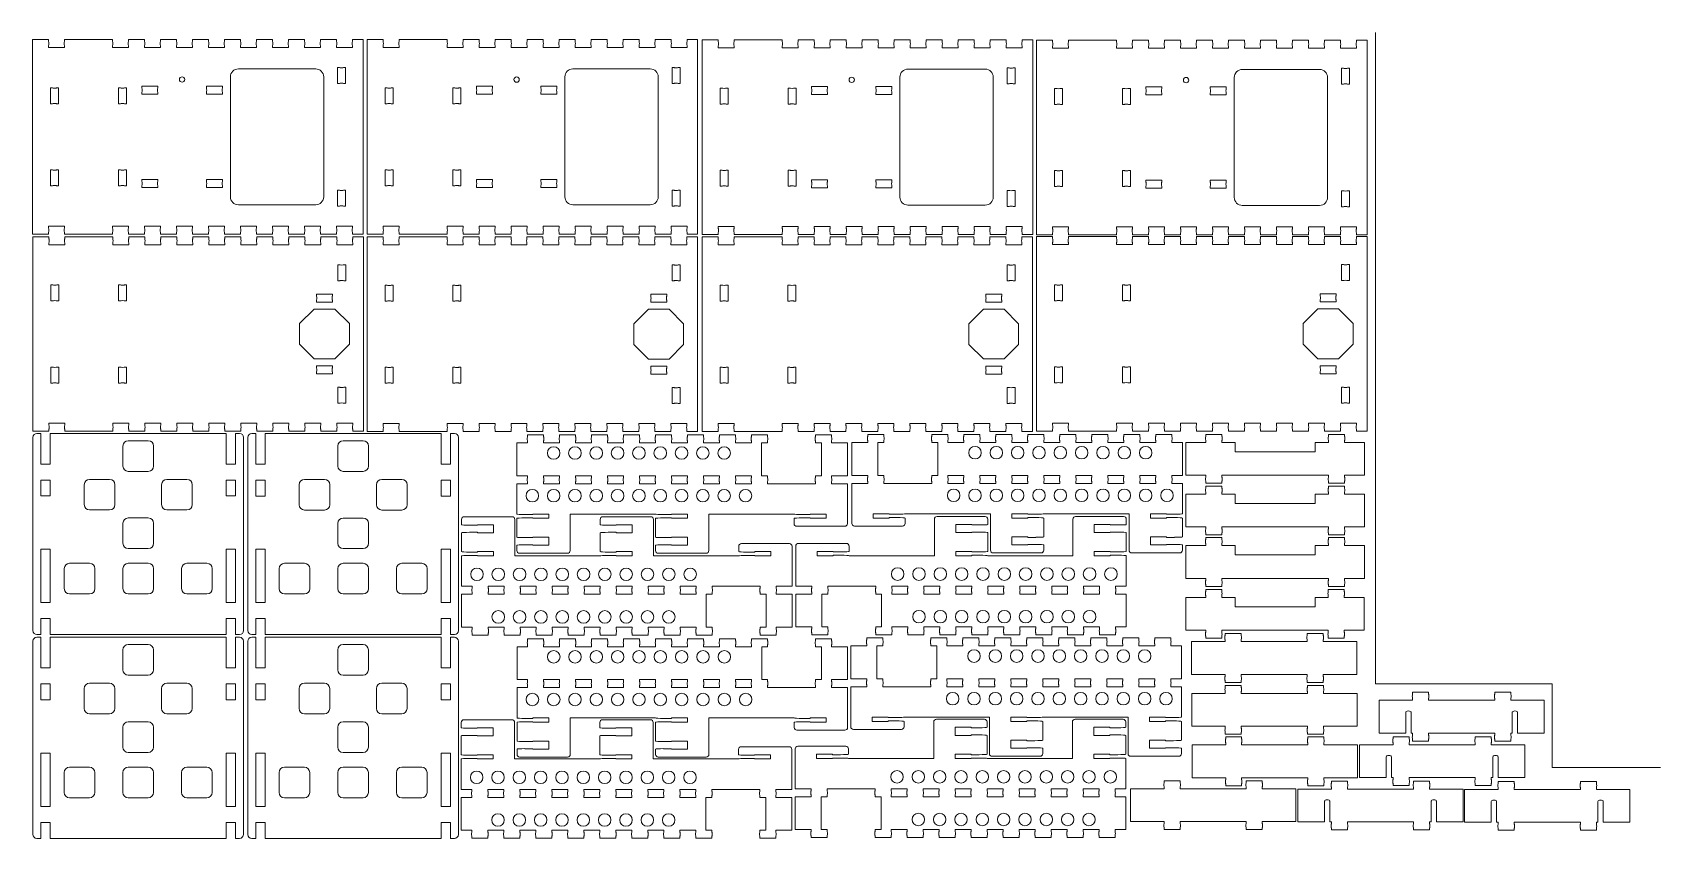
# Model space of a CAD drawing. Header units: millimetres. Extents: x 6 to 617, y 2 to 305.
import ezdxf

# ---------------------------------------------------------------- set-up
doc = ezdxf.new("R2010")
doc.units = ezdxf.units.MM
doc.header["$LTSCALE"] = 12.7
doc.linetypes.add('HIDDEN', pattern=[0.15, 0.1, -0.05])
for name, color, linetype, lineweight in [('Hidden', 7, 'HIDDEN', 15), ('SKETCHED_GEOMETRY', 1, 'Continuous', 15), ('Visible', 1, 'Continuous', 13)]:
    doc.layers.add(name, color=color, linetype=linetype, lineweight=lineweight)

msp = doc.modelspace()

# ---------------------------------------------------------------- linework, layer by layer
at = {"layer": 'Hidden', "color": 5, "linetype": 'Continuous', "lineweight": 15}
for centre in [(62.3, 287.2), (187.79, 287.18), (313.47, 287.09), (438.89, 286.97)]:
    msp.add_circle(centre, 1, dxfattribs=at)
at = {"layer": 'SKETCHED_GEOMETRY'}
for p, q in [((509.95, 304.82), (509.95, 60.46)), ((509.95, 60.46), (576.23, 60.46)), ((576.23, 60.46), (576.23, 29.09)), ((576.23, 29.09), (616.84, 29.09))]:
    msp.add_line(p, q, dxfattribs=at)
at = {"layer": 'Visible'}
for p, q in [((6.2, 302.2), (6.2, 229.2)), ((6.2, 302.2), (12.2, 302.2)), ((12.2, 301.45), (12.2, 302.2)), ((12.2, 299.2), (12.2, 299.95)), ((18.2, 301.45), (18.2, 302.2)), ((18.2, 302.2), (36.2, 302.2)), ((18.2, 299.2), (18.2, 299.95)), ((36.2, 301.45), (36.2, 302.2)), ((36.2, 299.2), (36.2, 299.95)), ((42.2, 301.45), (42.2, 302.2)), ((42.2, 302.2), (48.2, 302.2)), ((42.2, 299.2), (42.2, 299.95)), ((48.2, 301.45), (48.2, 302.2)), ((48.2, 299.2), (48.2, 299.95)), ((54.2, 301.45), (54.2, 302.2)), ((54.2, 302.2), (60.2, 302.2)), ((54.2, 299.2), (54.2, 299.95)), ((60.2, 301.45), (60.2, 302.2)), ((60.2, 299.2), (60.2, 299.95)), ((66.2, 301.45), (66.2, 302.2)), ((66.2, 302.2), (72.2, 302.2)), ((66.2, 299.2), (66.2, 299.95)), ((72.2, 301.45), (72.2, 302.2)), ((72.2, 299.2), (72.2, 299.95)), ((78.2, 301.45), (78.2, 302.2)), ((78.2, 302.2), (84.2, 302.2)), ((78.2, 299.2), (78.2, 299.95)), ((84.2, 301.45), (84.2, 302.2)), ((84.2, 299.2), (84.2, 299.95)), ((90.2, 301.45), (90.2, 302.2)), ((90.2, 302.2), (96.2, 302.2)), ((90.2, 299.2), (90.2, 299.95)), ((96.2, 301.45), (96.2, 302.2)), ((96.2, 299.2), (96.2, 299.95)), ((102.2, 301.45), (102.2, 302.2)), ((102.2, 302.2), (108.2, 302.2)), ((102.2, 299.2), (102.2, 299.95)), ((108.2, 301.45), (108.2, 302.2)), ((108.2, 299.2), (108.2, 299.95)), ((114.2, 301.45), (114.2, 302.2)), ((114.2, 302.2), (120.2, 302.2)), ((114.2, 299.2), (114.2, 299.95)), ((120.2, 301.45), (120.2, 302.2)), ((120.2, 299.2), (120.2, 299.95)), ((126.2, 301.45), (126.2, 302.2)), ((126.2, 302.2), (130.2, 302.2)), ((126.2, 299.2), (126.2, 299.95)), ((130.2, 229.2), (130.2, 302.2)), ((131.69, 302.18), (131.69, 229.18)), ((131.69, 302.18), (137.69, 302.18)), ((137.69, 301.43), (137.69, 302.18)), ((137.69, 299.18), (137.69, 299.93)), ((143.69, 301.43), (143.69, 302.18)), ((143.69, 302.18), (161.69, 302.18)), ((143.69, 299.18), (143.69, 299.93)), ((161.69, 301.43), (161.69, 302.18)), ((161.69, 299.18), (161.69, 299.93)), ((167.69, 301.43), (167.69, 302.18)), ((167.69, 302.18), (173.69, 302.18)), ((167.69, 299.18), (167.69, 299.93)), ((173.69, 301.43), (173.69, 302.18)), ((173.69, 299.18), (173.69, 299.93)), ((179.69, 301.43), (179.69, 302.18)), ((179.69, 302.18), (185.69, 302.18)), ((179.69, 299.18), (179.69, 299.93)), ((185.69, 301.43), (185.69, 302.18)), ((185.69, 299.18), (185.69, 299.93)), ((191.69, 301.43), (191.69, 302.18)), ((191.69, 302.18), (197.69, 302.18)), ((191.69, 299.18), (191.69, 299.93)), ((197.69, 301.43), (197.69, 302.18)), ((197.69, 299.18), (197.69, 299.93)), ((203.69, 301.43), (203.69, 302.18)), ((203.69, 302.18), (209.69, 302.18)), ((203.69, 299.18), (203.69, 299.93)), ((209.69, 301.43), (209.69, 302.18)), ((209.69, 299.18), (209.69, 299.93)), ((215.69, 301.43), (215.69, 302.18)), ((215.69, 302.18), (221.69, 302.18)), ((215.69, 299.18), (215.69, 299.93)), ((221.69, 301.43), (221.69, 302.18)), ((221.69, 299.18), (221.69, 299.93)), ((227.69, 301.43), (227.69, 302.18)), ((227.69, 302.18), (233.69, 302.18)), ((227.69, 299.18), (227.69, 299.93)), ((233.69, 301.43), (233.69, 302.18)), ((233.69, 299.18), (233.69, 299.93)), ((239.69, 301.43), (239.69, 302.18)), ((239.69, 302.18), (245.69, 302.18)), ((239.69, 299.18), (239.69, 299.93)), ((245.69, 301.43), (245.69, 302.18)), ((245.69, 299.18), (245.69, 299.93)), ((251.69, 301.43), (251.69, 302.18)), ((251.69, 302.18), (255.69, 302.18)), ((251.69, 299.18), (251.69, 299.93)), ((255.69, 229.18), (255.69, 302.18)), ((257.37, 302.09), (257.37, 229.09)), ((257.37, 302.09), (263.37, 302.09)), ((263.37, 301.34), (263.37, 302.09)), ((263.37, 299.09), (263.37, 299.84)), ((269.37, 301.34), (269.37, 302.09)), ((269.37, 302.09), (287.37, 302.09)), ((269.37, 299.09), (269.37, 299.84)), ((287.37, 301.34), (287.37, 302.09)), ((287.37, 299.09), (287.37, 299.84)), ((293.37, 301.34), (293.37, 302.09)), ((293.37, 302.09), (299.37, 302.09)), ((293.37, 299.09), (293.37, 299.84)), ((299.37, 301.34), (299.37, 302.09)), ((299.37, 299.09), (299.37, 299.84)), ((305.37, 301.34), (305.37, 302.09)), ((305.37, 302.09), (311.37, 302.09)), ((305.37, 299.09), (305.37, 299.84)), ((311.37, 301.34), (311.37, 302.09)), ((311.37, 299.09), (311.37, 299.84)), ((317.37, 301.34), (317.37, 302.09)), ((317.37, 302.09), (323.37, 302.09)), ((317.37, 299.09), (317.37, 299.84)), ((323.37, 301.34), (323.37, 302.09)), ((323.37, 299.09), (323.37, 299.84)), ((329.37, 301.34), (329.37, 302.09)), ((329.37, 302.09), (335.37, 302.09)), ((329.37, 299.09), (329.37, 299.84)), ((335.37, 301.34), (335.37, 302.09)), ((335.37, 299.09), (335.37, 299.84)), ((341.37, 301.34), (341.37, 302.09)), ((341.37, 302.09), (347.37, 302.09)), ((341.37, 299.09), (341.37, 299.84)), ((347.37, 301.34), (347.37, 302.09)), ((347.37, 299.09), (347.37, 299.84)), ((353.37, 301.34), (353.37, 302.09)), ((353.37, 302.09), (359.37, 302.09)), ((353.37, 299.09), (353.37, 299.84)), ((359.37, 301.34), (359.37, 302.09)), ((359.37, 299.09), (359.37, 299.84)), ((365.37, 301.34), (365.37, 302.09)), ((365.37, 302.09), (371.37, 302.09)), ((365.37, 299.09), (365.37, 299.84)), ((371.37, 301.34), (371.37, 302.09)), ((371.37, 299.09), (371.37, 299.84)), ((377.37, 301.34), (377.37, 302.09)), ((377.37, 302.09), (381.37, 302.09)), ((377.37, 299.09), (377.37, 299.84)), ((381.37, 229.09), (381.37, 302.09)), ((382.79, 301.97), (382.79, 228.97)), ((382.79, 301.97), (388.79, 301.97)), ((388.79, 301.22), (388.79, 301.97)), ((388.79, 298.97), (388.79, 299.72)), ((394.79, 301.22), (394.79, 301.97)), ((394.79, 301.97), (412.79, 301.97)), ((394.79, 298.97), (394.79, 299.72)), ((412.79, 301.22), (412.79, 301.97)), ((412.79, 298.97), (412.79, 299.72)), ((418.79, 301.22), (418.79, 301.97)), ((418.79, 301.97), (424.79, 301.97)), ((418.79, 298.97), (418.79, 299.72)), ((424.79, 301.22), (424.79, 301.97)), ((424.79, 298.97), (424.79, 299.72)), ((430.79, 301.22), (430.79, 301.97)), ((430.79, 301.97), (436.79, 301.97)), ((430.79, 298.97), (430.79, 299.72)), ((436.79, 301.22), (436.79, 301.97)), ((436.79, 298.97), (436.79, 299.72)), ((442.79, 301.22), (442.79, 301.97)), ((442.79, 301.97), (448.79, 301.97)), ((442.79, 298.97), (442.79, 299.72)), ((448.79, 301.22), (448.79, 301.97)), ((448.79, 298.97), (448.79, 299.72)), ((454.79, 301.22), (454.79, 301.97)), ((454.79, 301.97), (460.79, 301.97)), ((454.79, 298.97), (454.79, 299.72)), ((460.79, 301.22), (460.79, 301.97)), ((460.79, 298.97), (460.79, 299.72)), ((466.79, 301.22), (466.79, 301.97)), ((466.79, 301.97), (472.79, 301.97)), ((466.79, 298.97), (466.79, 299.72)), ((472.79, 301.22), (472.79, 301.97)), ((472.79, 298.97), (472.79, 299.72)), ((478.79, 301.22), (478.79, 301.97)), ((478.79, 301.97), (484.79, 301.97)), ((478.79, 298.97), (478.79, 299.72)), ((484.79, 301.22), (484.79, 301.97)), ((484.79, 298.97), (484.79, 299.72)), ((490.79, 301.22), (490.79, 301.97)), ((490.79, 301.97), (496.79, 301.97)), ((490.79, 298.97), (490.79, 299.72)), ((496.79, 301.22), (496.79, 301.97)), ((496.79, 298.97), (496.79, 299.72)), ((502.79, 301.22), (502.79, 301.97)), ((502.79, 301.97), (506.79, 301.97)), ((502.79, 298.97), (502.79, 299.72)), ((506.79, 228.97), (506.79, 301.97)), ((18.2, 299.2), (12.2, 299.2)), ((42.2, 299.2), (36.2, 299.2)), ((54.2, 299.2), (48.2, 299.2)), ((66.2, 299.2), (60.2, 299.2)), ((78.2, 299.2), (72.2, 299.2)), ((90.2, 299.2), (84.2, 299.2)), ((102.2, 299.2), (96.2, 299.2)), ((114.2, 299.2), (108.2, 299.2)), ((126.2, 299.2), (120.2, 299.2)), ((143.69, 299.18), (137.69, 299.18)), ((167.69, 299.18), (161.69, 299.18)), ((179.69, 299.18), (173.69, 299.18)), ((191.69, 299.18), (185.69, 299.18)), ((203.69, 299.18), (197.69, 299.18)), ((215.69, 299.18), (209.69, 299.18)), ((227.69, 299.18), (221.69, 299.18)), ((239.69, 299.18), (233.69, 299.18)), ((251.69, 299.18), (245.69, 299.18)), ((269.37, 299.09), (263.37, 299.09)), ((293.37, 299.09), (287.37, 299.09)), ((305.37, 299.09), (299.37, 299.09)), ((317.37, 299.09), (311.37, 299.09)), ((329.37, 299.09), (323.37, 299.09)), ((341.37, 299.09), (335.37, 299.09)), ((353.37, 299.09), (347.37, 299.09)), ((365.37, 299.09), (359.37, 299.09)), ((377.37, 299.09), (371.37, 299.09)), ((394.79, 298.97), (388.79, 298.97)), ((418.79, 298.97), (412.79, 298.97)), ((430.79, 298.97), (424.79, 298.97)), ((442.79, 298.97), (436.79, 298.97)), ((454.79, 298.97), (448.79, 298.97)), ((466.79, 298.97), (460.79, 298.97)), ((478.79, 298.97), (472.79, 298.97)), ((490.79, 298.97), (484.79, 298.97)), ((502.79, 298.97), (496.79, 298.97)), ((80.4, 288.2), (80.4, 243.2)), ((83.4, 291.2), (112.4, 291.2)), ((115.4, 288.2), (115.4, 243.2)), ((120.6, 285.7), (120.6, 291.7)), ((120.6, 291.7), (121.35, 291.7)), ((122.85, 291.7), (123.6, 291.7)), ((123.6, 285.7), (123.6, 291.7)), ((205.89, 288.18), (205.89, 243.18)), ((208.89, 291.18), (237.89, 291.18)), ((240.89, 288.18), (240.89, 243.18)), ((246.09, 285.68), (246.09, 291.68)), ((246.09, 291.68), (246.84, 291.68)), ((248.34, 291.68), (249.09, 291.68)), ((249.09, 285.68), (249.09, 291.68)), ((331.57, 288.09), (331.57, 243.09)), ((334.57, 291.09), (363.57, 291.09)), ((366.57, 288.09), (366.57, 243.09)), ((371.77, 285.59), (371.77, 291.59)), ((371.77, 291.59), (372.52, 291.59)), ((374.02, 291.59), (374.77, 291.59)), ((374.77, 285.59), (374.77, 291.59)), ((456.99, 287.97), (456.99, 242.97)), ((459.99, 290.97), (488.99, 290.97)), ((491.99, 287.97), (491.99, 242.97)), ((497.19, 285.47), (497.19, 291.47)), ((497.19, 291.47), (497.94, 291.47)), ((499.44, 291.47), (500.19, 291.47)), ((500.19, 285.47), (500.19, 291.47)), ((12.98, 284.1), (12.98, 278.1)), ((12.98, 284.1), (13.73, 284.1)), ((15.23, 284.1), (15.98, 284.1)), ((15.98, 284.1), (15.98, 278.1)), ((38.43, 284.1), (38.43, 278.1)), ((39.17, 284.1), (38.43, 284.1)), ((41.43, 284.1), (40.67, 284.1)), ((41.43, 284.1), (41.43, 278.1)), ((47.2, 284.7), (53.2, 284.7)), ((47.2, 284.7), (47.2, 283.95)), ((47.2, 282.45), (47.2, 281.7)), ((47.2, 281.7), (53.2, 281.7)), ((53.2, 284.7), (53.2, 283.95)), ((53.2, 282.45), (53.2, 281.7)), ((77.4, 284.7), (71.4, 284.7)), ((71.4, 284.7), (71.4, 283.95)), ((71.4, 282.45), (71.4, 281.7)), ((77.4, 281.7), (71.4, 281.7)), ((77.4, 284.7), (77.4, 283.95)), ((77.4, 282.45), (77.4, 281.7)), ((120.6, 285.7), (121.35, 285.7)), ((122.85, 285.7), (123.6, 285.7)), ((138.46, 284.08), (138.46, 278.08)), ((138.46, 284.08), (139.21, 284.08)), ((140.71, 284.08), (141.46, 284.08)), ((141.46, 284.08), (141.46, 278.08)), ((163.91, 284.08), (163.91, 278.08)), ((164.66, 284.08), (163.91, 284.08)), ((166.91, 284.08), (166.16, 284.08)), ((166.91, 284.08), (166.91, 278.08)), ((172.69, 284.68), (178.69, 284.68)), ((172.69, 284.68), (172.69, 283.93)), ((172.69, 282.43), (172.69, 281.68)), ((172.69, 281.68), (178.69, 281.68)), ((178.69, 284.68), (178.69, 283.93)), ((178.69, 282.43), (178.69, 281.68)), ((202.89, 284.68), (196.89, 284.68)), ((196.89, 284.68), (196.89, 283.93)), ((196.89, 282.43), (196.89, 281.68)), ((202.89, 281.68), (196.89, 281.68)), ((202.89, 284.68), (202.89, 283.93)), ((202.89, 282.43), (202.89, 281.68)), ((246.09, 285.68), (246.84, 285.68)), ((248.34, 285.68), (249.09, 285.68)), ((264.14, 283.99), (264.14, 277.99)), ((264.14, 283.99), (264.89, 283.99)), ((266.39, 283.99), (267.14, 283.99)), ((267.14, 283.99), (267.14, 277.99)), ((289.59, 283.99), (289.59, 277.99)), ((290.34, 283.99), (289.59, 283.99)), ((292.59, 283.99), (291.84, 283.99)), ((292.59, 283.99), (292.59, 277.99)), ((298.37, 284.59), (304.37, 284.59)), ((298.37, 284.59), (298.37, 283.84)), ((298.37, 282.34), (298.37, 281.59)), ((298.37, 281.59), (304.37, 281.59)), ((304.37, 284.59), (304.37, 283.84)), ((304.37, 282.34), (304.37, 281.59)), ((328.57, 284.59), (322.57, 284.59)), ((322.57, 284.59), (322.57, 283.84)), ((322.57, 282.34), (322.57, 281.59)), ((328.57, 281.59), (322.57, 281.59)), ((328.57, 284.59), (328.57, 283.84)), ((328.57, 282.34), (328.57, 281.59)), ((371.77, 285.59), (372.52, 285.59)), ((374.02, 285.59), (374.77, 285.59)), ((389.56, 283.87), (389.56, 277.87)), ((389.56, 283.87), (390.31, 283.87)), ((391.81, 283.87), (392.56, 283.87)), ((392.56, 283.87), (392.56, 277.87)), ((415.01, 283.87), (415.01, 277.87)), ((415.76, 283.87), (415.01, 283.87)), ((418.01, 283.87), (417.26, 283.87)), ((418.01, 283.87), (418.01, 277.87)), ((423.79, 284.47), (429.79, 284.47)), ((423.79, 284.47), (423.79, 283.72)), ((423.79, 282.22), (423.79, 281.47)), ((423.79, 281.47), (429.79, 281.47)), ((429.79, 284.47), (429.79, 283.72)), ((429.79, 282.22), (429.79, 281.47)), ((453.99, 284.47), (447.99, 284.47)), ((447.99, 284.47), (447.99, 283.72)), ((447.99, 282.22), (447.99, 281.47)), ((453.99, 281.47), (447.99, 281.47)), ((453.99, 284.47), (453.99, 283.72)), ((453.99, 282.22), (453.99, 281.47)), ((497.19, 285.47), (497.94, 285.47)), ((499.44, 285.47), (500.19, 285.47)), ((12.98, 278.1), (13.73, 278.1)), ((15.23, 278.1), (15.98, 278.1)), ((39.17, 278.1), (38.43, 278.1)), ((41.43, 278.1), (40.67, 278.1)), ((138.46, 278.08), (139.21, 278.08)), ((140.71, 278.08), (141.46, 278.08)), ((164.66, 278.08), (163.91, 278.08)), ((166.91, 278.08), (166.16, 278.08)), ((264.14, 277.99), (264.89, 277.99)), ((266.39, 277.99), (267.14, 277.99)), ((290.34, 277.99), (289.59, 277.99)), ((292.59, 277.99), (291.84, 277.99)), ((389.56, 277.87), (390.31, 277.87)), ((391.81, 277.87), (392.56, 277.87)), ((415.76, 277.87), (415.01, 277.87)), ((418.01, 277.87), (417.26, 277.87)), ((12.98, 253.3), (13.73, 253.3)), ((12.98, 247.3), (12.98, 253.3)), ((15.23, 253.3), (15.98, 253.3)), ((15.98, 247.3), (15.98, 253.3)), ((38.43, 247.3), (38.43, 253.3)), ((39.17, 253.3), (38.43, 253.3)), ((41.43, 253.3), (40.67, 253.3)), ((41.43, 247.3), (41.43, 253.3)), ((138.46, 253.28), (139.21, 253.28)), ((138.46, 247.28), (138.46, 253.28)), ((140.71, 253.28), (141.46, 253.28)), ((141.46, 247.28), (141.46, 253.28)), ((163.91, 247.28), (163.91, 253.28)), ((164.66, 253.28), (163.91, 253.28)), ((166.91, 253.28), (166.16, 253.28)), ((166.91, 247.28), (166.91, 253.28)), ((264.14, 253.19), (264.89, 253.19)), ((264.14, 247.19), (264.14, 253.19)), ((266.39, 253.19), (267.14, 253.19)), ((267.14, 247.19), (267.14, 253.19)), ((289.59, 247.19), (289.59, 253.19)), ((290.34, 253.19), (289.59, 253.19)), ((292.59, 253.19), (291.84, 253.19)), ((292.59, 247.19), (292.59, 253.19)), ((389.56, 253.07), (390.31, 253.07)), ((389.56, 247.07), (389.56, 253.07)), ((391.81, 253.07), (392.56, 253.07)), ((392.56, 247.07), (392.56, 253.07)), ((415.01, 247.07), (415.01, 253.07)), ((415.76, 253.07), (415.01, 253.07)), ((418.01, 253.07), (417.26, 253.07)), ((418.01, 247.07), (418.01, 253.07)), ((12.98, 247.3), (13.73, 247.3)), ((15.23, 247.3), (15.98, 247.3)), ((39.17, 247.3), (38.43, 247.3)), ((41.43, 247.3), (40.67, 247.3)), ((47.2, 249.7), (53.2, 249.7)), ((47.2, 248.95), (47.2, 249.7)), ((47.2, 246.7), (47.2, 247.45)), ((47.2, 246.7), (53.2, 246.7)), ((53.2, 248.95), (53.2, 249.7)), ((53.2, 246.7), (53.2, 247.45)), ((77.4, 249.7), (71.4, 249.7)), ((71.4, 248.95), (71.4, 249.7)), ((71.4, 246.7), (71.4, 247.45)), ((77.4, 246.7), (71.4, 246.7)), ((77.4, 248.95), (77.4, 249.7)), ((77.4, 246.7), (77.4, 247.45)), ((120.6, 245.7), (120.6, 239.7)), ((120.6, 245.7), (121.35, 245.7)), ((122.85, 245.7), (123.6, 245.7)), ((123.6, 245.7), (123.6, 239.7)), ((138.46, 247.28), (139.21, 247.28)), ((140.71, 247.28), (141.46, 247.28)), ((164.66, 247.28), (163.91, 247.28)), ((166.91, 247.28), (166.16, 247.28)), ((172.69, 249.68), (178.69, 249.68)), ((172.69, 248.93), (172.69, 249.68)), ((172.69, 246.68), (172.69, 247.43)), ((172.69, 246.68), (178.69, 246.68)), ((178.69, 248.93), (178.69, 249.68)), ((178.69, 246.68), (178.69, 247.43)), ((202.89, 249.68), (196.89, 249.68)), ((196.89, 248.93), (196.89, 249.68)), ((196.89, 246.68), (196.89, 247.43)), ((202.89, 246.68), (196.89, 246.68)), ((202.89, 248.93), (202.89, 249.68)), ((202.89, 246.68), (202.89, 247.43)), ((246.09, 245.68), (246.09, 239.68)), ((246.09, 245.68), (246.84, 245.68)), ((248.34, 245.68), (249.09, 245.68)), ((249.09, 245.68), (249.09, 239.68)), ((264.14, 247.19), (264.89, 247.19)), ((266.39, 247.19), (267.14, 247.19)), ((290.34, 247.19), (289.59, 247.19)), ((292.59, 247.19), (291.84, 247.19)), ((298.37, 249.59), (304.37, 249.59)), ((298.37, 248.84), (298.37, 249.59)), ((298.37, 246.59), (298.37, 247.34)), ((298.37, 246.59), (304.37, 246.59)), ((304.37, 248.84), (304.37, 249.59)), ((304.37, 246.59), (304.37, 247.34)), ((328.57, 249.59), (322.57, 249.59)), ((322.57, 248.84), (322.57, 249.59)), ((322.57, 246.59), (322.57, 247.34)), ((328.57, 246.59), (322.57, 246.59)), ((328.57, 248.84), (328.57, 249.59)), ((328.57, 246.59), (328.57, 247.34)), ((371.77, 245.59), (371.77, 239.59)), ((371.77, 245.59), (372.52, 245.59)), ((374.02, 245.59), (374.77, 245.59)), ((374.77, 245.59), (374.77, 239.59)), ((389.56, 247.07), (390.31, 247.07)), ((391.81, 247.07), (392.56, 247.07)), ((415.76, 247.07), (415.01, 247.07)), ((418.01, 247.07), (417.26, 247.07)), ((423.79, 249.47), (429.79, 249.47)), ((423.79, 248.72), (423.79, 249.47)), ((423.79, 246.47), (423.79, 247.22)), ((423.79, 246.47), (429.79, 246.47)), ((429.79, 248.72), (429.79, 249.47)), ((429.79, 246.47), (429.79, 247.22)), ((453.99, 249.47), (447.99, 249.47)), ((447.99, 248.72), (447.99, 249.47)), ((447.99, 246.47), (447.99, 247.22)), ((453.99, 246.47), (447.99, 246.47)), ((453.99, 248.72), (453.99, 249.47)), ((453.99, 246.47), (453.99, 247.22)), ((497.19, 245.47), (497.19, 239.47)), ((497.19, 245.47), (497.94, 245.47)), ((499.44, 245.47), (500.19, 245.47)), ((500.19, 245.47), (500.19, 239.47)), ((83.4, 240.2), (112.4, 240.2)), ((120.6, 239.7), (121.35, 239.7)), ((122.85, 239.7), (123.6, 239.7)), ((208.89, 240.18), (237.89, 240.18)), ((246.09, 239.68), (246.84, 239.68)), ((248.34, 239.68), (249.09, 239.68)), ((334.57, 240.09), (363.57, 240.09)), ((371.77, 239.59), (372.52, 239.59)), ((374.02, 239.59), (374.77, 239.59)), ((459.99, 239.97), (488.99, 239.97)), ((497.19, 239.47), (497.94, 239.47)), ((499.44, 239.47), (500.19, 239.47)), ((18.2, 232.2), (12.2, 232.2)), ((12.2, 232.2), (12.2, 231.45)), ((18.2, 232.2), (18.2, 231.45)), ((42.2, 232.2), (36.2, 232.2)), ((36.2, 232.2), (36.2, 231.45)), ((42.2, 232.2), (42.2, 231.45)), ((54.2, 232.2), (48.2, 232.2)), ((48.2, 232.2), (48.2, 231.45)), ((54.2, 232.2), (54.2, 231.45)), ((66.2, 232.2), (60.2, 232.2)), ((60.2, 232.2), (60.2, 231.45)), ((66.2, 232.2), (66.2, 231.45)), ((78.2, 232.2), (72.2, 232.2)), ((72.2, 232.2), (72.2, 231.45)), ((78.2, 232.2), (78.2, 231.45)), ((90.2, 232.2), (84.2, 232.2)), ((84.2, 232.2), (84.2, 231.45)), ((90.2, 232.2), (90.2, 231.45)), ((102.2, 232.2), (96.2, 232.2)), ((96.2, 232.2), (96.2, 231.45)), ((102.2, 232.2), (102.2, 231.45)), ((114.2, 232.2), (108.2, 232.2)), ((108.2, 232.2), (108.2, 231.45)), ((114.2, 232.2), (114.2, 231.45)), ((126.2, 232.2), (120.2, 232.2)), ((120.2, 232.2), (120.2, 231.45)), ((126.2, 232.2), (126.2, 231.45)), ((143.69, 232.18), (137.69, 232.18)), ((137.69, 232.18), (137.69, 231.43)), ((143.69, 232.18), (143.69, 231.43)), ((167.69, 232.18), (161.69, 232.18)), ((161.69, 232.18), (161.69, 231.43)), ((167.69, 232.18), (167.69, 231.43)), ((179.69, 232.18), (173.69, 232.18)), ((173.69, 232.18), (173.69, 231.43)), ((179.69, 232.18), (179.69, 231.43)), ((191.69, 232.18), (185.69, 232.18)), ((185.69, 232.18), (185.69, 231.43)), ((191.69, 232.18), (191.69, 231.43)), ((203.69, 232.18), (197.69, 232.18)), ((197.69, 232.18), (197.69, 231.43)), ((203.69, 232.18), (203.69, 231.43)), ((215.69, 232.18), (209.69, 232.18)), ((209.69, 232.18), (209.69, 231.43)), ((215.69, 232.18), (215.69, 231.43)), ((227.69, 232.18), (221.69, 232.18)), ((221.69, 232.18), (221.69, 231.43)), ((227.69, 232.18), (227.69, 231.43)), ((239.69, 232.18), (233.69, 232.18)), ((233.69, 232.18), (233.69, 231.43)), ((239.69, 232.18), (239.69, 231.43)), ((251.69, 232.18), (245.69, 232.18)), ((245.69, 232.18), (245.69, 231.43)), ((251.69, 232.18), (251.69, 231.43)), ((269.37, 232.09), (263.37, 232.09)), ((263.37, 232.09), (263.37, 231.34)), ((269.37, 232.09), (269.37, 231.34)), ((293.37, 232.09), (287.37, 232.09)), ((287.37, 232.09), (287.37, 231.34)), ((293.37, 232.09), (293.37, 231.34)), ((305.37, 232.09), (299.37, 232.09)), ((299.37, 232.09), (299.37, 231.34)), ((305.37, 232.09), (305.37, 231.34)), ((317.37, 232.09), (311.37, 232.09)), ((311.37, 232.09), (311.37, 231.34)), ((317.37, 232.09), (317.37, 231.34)), ((329.37, 232.09), (323.37, 232.09)), ((323.37, 232.09), (323.37, 231.34)), ((329.37, 232.09), (329.37, 231.34)), ((341.37, 232.09), (335.37, 232.09)), ((335.37, 232.09), (335.37, 231.34)), ((341.37, 232.09), (341.37, 231.34)), ((353.37, 232.09), (347.37, 232.09)), ((347.37, 232.09), (347.37, 231.34)), ((353.37, 232.09), (353.37, 231.34)), ((365.37, 232.09), (359.37, 232.09)), ((359.37, 232.09), (359.37, 231.34)), ((365.37, 232.09), (365.37, 231.34)), ((377.37, 232.09), (371.37, 232.09)), ((371.37, 232.09), (371.37, 231.34)), ((377.37, 232.09), (377.37, 231.34)), ((6.2, 229.2), (12.2, 229.2)), ((6.28, 228.21), (6.28, 155.21)), ((6.28, 228.21), (12.28, 228.21)), ((12.2, 229.95), (12.2, 229.2)), ((12.28, 227.46), (12.28, 228.21)), ((12.28, 225.21), (12.28, 225.96)), ((18.2, 229.95), (18.2, 229.2)), ((18.2, 229.2), (36.2, 229.2)), ((18.28, 227.46), (18.28, 228.21)), ((18.28, 228.21), (36.28, 228.21)), ((18.28, 225.21), (18.28, 225.96)), ((36.2, 229.95), (36.2, 229.2)), ((36.28, 227.46), (36.28, 228.21)), ((36.28, 225.21), (36.28, 225.96)), ((42.2, 229.95), (42.2, 229.2)), ((42.2, 229.2), (48.2, 229.2)), ((42.28, 227.46), (42.28, 228.21)), ((42.28, 228.21), (48.28, 228.21)), ((42.28, 225.21), (42.28, 225.96)), ((48.2, 229.95), (48.2, 229.2)), ((48.28, 227.46), (48.28, 228.21)), ((48.28, 225.21), (48.28, 225.96)), ((54.2, 229.95), (54.2, 229.2)), ((54.2, 229.2), (60.2, 229.2)), ((54.28, 227.46), (54.28, 228.21)), ((54.28, 228.21), (60.28, 228.21)), ((54.28, 225.21), (54.28, 225.96)), ((60.2, 229.95), (60.2, 229.2)), ((60.28, 227.46), (60.28, 228.21)), ((60.28, 225.21), (60.28, 225.96)), ((66.2, 229.95), (66.2, 229.2)), ((66.2, 229.2), (72.2, 229.2)), ((66.28, 227.46), (66.28, 228.21)), ((66.28, 228.21), (72.28, 228.21)), ((66.28, 225.21), (66.28, 225.96)), ((72.2, 229.95), (72.2, 229.2)), ((72.28, 227.46), (72.28, 228.21)), ((72.28, 225.21), (72.28, 225.96)), ((78.2, 229.95), (78.2, 229.2)), ((78.2, 229.2), (84.2, 229.2)), ((78.28, 227.46), (78.28, 228.21)), ((78.28, 228.21), (84.28, 228.21)), ((78.28, 225.21), (78.28, 225.96)), ((84.2, 229.95), (84.2, 229.2)), ((84.28, 227.46), (84.28, 228.21)), ((84.28, 225.21), (84.28, 225.96)), ((90.2, 229.95), (90.2, 229.2)), ((90.2, 229.2), (96.2, 229.2)), ((90.28, 227.46), (90.28, 228.21)), ((90.28, 228.21), (96.28, 228.21)), ((90.28, 225.21), (90.28, 225.96)), ((96.2, 229.95), (96.2, 229.2)), ((96.28, 227.46), (96.28, 228.21)), ((96.28, 225.21), (96.28, 225.96)), ((102.2, 229.95), (102.2, 229.2)), ((102.2, 229.2), (108.2, 229.2)), ((102.28, 227.46), (102.28, 228.21)), ((102.28, 228.21), (108.28, 228.21)), ((102.28, 225.21), (102.28, 225.96)), ((108.2, 229.95), (108.2, 229.2)), ((108.28, 227.46), (108.28, 228.21)), ((108.28, 225.21), (108.28, 225.96)), ((114.2, 229.95), (114.2, 229.2)), ((114.2, 229.2), (120.2, 229.2)), ((114.28, 227.46), (114.28, 228.21)), ((114.28, 228.21), (120.28, 228.21)), ((114.28, 225.21), (114.28, 225.96)), ((120.2, 229.95), (120.2, 229.2)), ((120.28, 227.46), (120.28, 228.21)), ((120.28, 225.21), (120.28, 225.96)), ((126.2, 229.95), (126.2, 229.2)), ((126.2, 229.2), (130.2, 229.2)), ((126.28, 227.46), (126.28, 228.21)), ((126.28, 228.21), (130.28, 228.21)), ((126.28, 225.21), (126.28, 225.96)), ((130.28, 155.21), (130.28, 228.21)), ((131.67, 228.15), (131.67, 155.15)), ((131.67, 228.15), (137.67, 228.15)), ((131.69, 229.18), (137.69, 229.18)), ((137.67, 227.4), (137.67, 228.15)), ((137.69, 229.93), (137.69, 229.18)), ((143.67, 227.4), (143.67, 228.15)), ((143.67, 228.15), (161.67, 228.15)), ((143.69, 229.93), (143.69, 229.18)), ((143.69, 229.18), (161.69, 229.18)), ((161.67, 227.4), (161.67, 228.15)), ((161.69, 229.93), (161.69, 229.18)), ((167.67, 227.4), (167.67, 228.15)), ((167.67, 228.15), (173.67, 228.15)), ((167.69, 229.93), (167.69, 229.18)), ((167.69, 229.18), (173.69, 229.18)), ((173.67, 227.4), (173.67, 228.15)), ((173.69, 229.93), (173.69, 229.18)), ((179.67, 227.4), (179.67, 228.15)), ((179.67, 228.15), (185.67, 228.15)), ((179.69, 229.93), (179.69, 229.18)), ((179.69, 229.18), (185.69, 229.18)), ((185.67, 227.4), (185.67, 228.15)), ((185.69, 229.93), (185.69, 229.18)), ((191.67, 227.4), (191.67, 228.15)), ((191.67, 228.15), (197.67, 228.15)), ((191.69, 229.93), (191.69, 229.18)), ((191.69, 229.18), (197.69, 229.18)), ((197.67, 227.4), (197.67, 228.15)), ((197.69, 229.93), (197.69, 229.18)), ((203.67, 227.4), (203.67, 228.15)), ((203.67, 228.15), (209.67, 228.15)), ((203.69, 229.93), (203.69, 229.18)), ((203.69, 229.18), (209.69, 229.18)), ((209.67, 227.4), (209.67, 228.15)), ((209.69, 229.93), (209.69, 229.18)), ((215.67, 227.4), (215.67, 228.15)), ((215.67, 228.15), (221.67, 228.15)), ((215.69, 229.93), (215.69, 229.18)), ((215.69, 229.18), (221.69, 229.18)), ((221.67, 227.4), (221.67, 228.15)), ((221.69, 229.93), (221.69, 229.18)), ((227.67, 227.4), (227.67, 228.15)), ((227.67, 228.15), (233.67, 228.15)), ((227.69, 229.93), (227.69, 229.18)), ((227.69, 229.18), (233.69, 229.18)), ((233.67, 227.4), (233.67, 228.15)), ((233.69, 229.93), (233.69, 229.18)), ((239.67, 227.4), (239.67, 228.15)), ((239.67, 228.15), (245.67, 228.15)), ((239.69, 229.93), (239.69, 229.18)), ((239.69, 229.18), (245.69, 229.18)), ((245.67, 227.4), (245.67, 228.15)), ((245.69, 229.93), (245.69, 229.18)), ((251.67, 227.4), (251.67, 228.15)), ((251.67, 228.15), (255.67, 228.15)), ((251.69, 229.93), (251.69, 229.18)), ((251.69, 229.18), (255.69, 229.18)), ((255.67, 155.15), (255.67, 228.15)), ((257.33, 228.18), (257.33, 155.18)), ((257.33, 228.18), (263.33, 228.18)), ((257.37, 229.09), (263.37, 229.09)), ((263.33, 227.43), (263.33, 228.18)), ((263.37, 229.84), (263.37, 229.09)), ((269.33, 227.43), (269.33, 228.18)), ((269.33, 228.18), (287.33, 228.18)), ((269.37, 229.84), (269.37, 229.09)), ((269.37, 229.09), (287.37, 229.09)), ((287.33, 227.43), (287.33, 228.18)), ((287.37, 229.84), (287.37, 229.09)), ((293.33, 227.43), (293.33, 228.18)), ((293.33, 228.18), (299.33, 228.18)), ((293.37, 229.84), (293.37, 229.09)), ((293.37, 229.09), (299.37, 229.09)), ((299.33, 227.43), (299.33, 228.18)), ((299.37, 229.84), (299.37, 229.09)), ((305.33, 227.43), (305.33, 228.18)), ((305.33, 228.18), (311.33, 228.18)), ((305.37, 229.84), (305.37, 229.09)), ((305.37, 229.09), (311.37, 229.09)), ((311.33, 227.43), (311.33, 228.18)), ((311.37, 229.84), (311.37, 229.09)), ((317.33, 227.43), (317.33, 228.18)), ((317.33, 228.18), (323.33, 228.18)), ((317.37, 229.84), (317.37, 229.09)), ((317.37, 229.09), (323.37, 229.09)), ((323.33, 227.43), (323.33, 228.18)), ((323.37, 229.84), (323.37, 229.09)), ((329.33, 227.43), (329.33, 228.18)), ((329.33, 228.18), (335.33, 228.18)), ((329.37, 229.84), (329.37, 229.09)), ((329.37, 229.09), (335.37, 229.09)), ((335.33, 227.43), (335.33, 228.18)), ((335.37, 229.84), (335.37, 229.09)), ((341.33, 227.43), (341.33, 228.18)), ((341.33, 228.18), (347.33, 228.18)), ((341.37, 229.84), (341.37, 229.09)), ((341.37, 229.09), (347.37, 229.09)), ((347.33, 227.43), (347.33, 228.18)), ((347.37, 229.84), (347.37, 229.09)), ((353.33, 227.43), (353.33, 228.18)), ((353.33, 228.18), (359.33, 228.18)), ((353.37, 229.84), (353.37, 229.09)), ((353.37, 229.09), (359.37, 229.09)), ((359.33, 227.43), (359.33, 228.18)), ((359.37, 229.84), (359.37, 229.09)), ((365.33, 227.43), (365.33, 228.18)), ((365.33, 228.18), (371.33, 228.18)), ((365.37, 229.84), (365.37, 229.09)), ((365.37, 229.09), (371.37, 229.09)), ((371.33, 227.43), (371.33, 228.18)), ((371.37, 229.84), (371.37, 229.09)), ((377.33, 227.43), (377.33, 228.18)), ((377.33, 228.18), (381.33, 228.18)), ((377.37, 229.84), (377.37, 229.09)), ((377.37, 229.09), (381.37, 229.09)), ((381.33, 155.18), (381.33, 228.18)), ((382.78, 228.24), (382.78, 155.24)), ((382.78, 228.24), (388.78, 228.24)), ((382.79, 228.97), (388.79, 228.97)), ((388.78, 227.49), (388.78, 228.24)), ((388.78, 225.24), (388.78, 225.99)), ((394.79, 231.97), (388.79, 231.97)), ((388.79, 231.97), (388.79, 231.22)), ((388.79, 229.72), (388.79, 228.97)), ((394.78, 227.49), (394.78, 228.24)), ((394.78, 228.24), (412.78, 228.24)), ((394.78, 225.24), (394.78, 225.99)), ((394.79, 231.97), (394.79, 231.22)), ((394.79, 229.72), (394.79, 228.97)), ((394.79, 228.97), (412.79, 228.97)), ((412.78, 227.49), (412.78, 228.24)), ((412.78, 225.24), (412.78, 225.99)), ((418.79, 231.97), (412.79, 231.97)), ((412.79, 231.97), (412.79, 231.22)), ((412.79, 229.72), (412.79, 228.97)), ((418.78, 227.49), (418.78, 228.24)), ((418.78, 228.24), (424.78, 228.24)), ((418.78, 225.24), (418.78, 225.99)), ((418.79, 231.97), (418.79, 231.22)), ((418.79, 229.72), (418.79, 228.97)), ((418.79, 228.97), (424.79, 228.97)), ((424.78, 227.49), (424.78, 228.24)), ((424.78, 225.24), (424.78, 225.99)), ((430.79, 231.97), (424.79, 231.97)), ((424.79, 231.97), (424.79, 231.22)), ((424.79, 229.72), (424.79, 228.97)), ((430.78, 227.49), (430.78, 228.24)), ((430.78, 228.24), (436.78, 228.24)), ((430.78, 225.24), (430.78, 225.99)), ((430.79, 231.97), (430.79, 231.22)), ((430.79, 229.72), (430.79, 228.97)), ((430.79, 228.97), (436.79, 228.97)), ((436.78, 227.49), (436.78, 228.24)), ((436.78, 225.24), (436.78, 225.99)), ((442.79, 231.97), (436.79, 231.97)), ((436.79, 231.97), (436.79, 231.22)), ((436.79, 229.72), (436.79, 228.97)), ((442.78, 227.49), (442.78, 228.24)), ((442.78, 228.24), (448.78, 228.24)), ((442.78, 225.24), (442.78, 225.99)), ((442.79, 231.97), (442.79, 231.22)), ((442.79, 229.72), (442.79, 228.97)), ((442.79, 228.97), (448.79, 228.97)), ((448.78, 227.49), (448.78, 228.24)), ((448.78, 225.24), (448.78, 225.99)), ((454.79, 231.97), (448.79, 231.97)), ((448.79, 231.97), (448.79, 231.22)), ((448.79, 229.72), (448.79, 228.97)), ((454.78, 227.49), (454.78, 228.24)), ((454.78, 228.24), (460.78, 228.24)), ((454.78, 225.24), (454.78, 225.99)), ((454.79, 231.97), (454.79, 231.22)), ((454.79, 229.72), (454.79, 228.97)), ((454.79, 228.97), (460.79, 228.97)), ((460.78, 227.49), (460.78, 228.24)), ((460.78, 225.24), (460.78, 225.99)), ((466.79, 231.97), (460.79, 231.97)), ((460.79, 231.97), (460.79, 231.22)), ((460.79, 229.72), (460.79, 228.97)), ((466.78, 227.49), (466.78, 228.24)), ((466.78, 228.24), (472.78, 228.24)), ((466.78, 225.24), (466.78, 225.99)), ((466.79, 231.97), (466.79, 231.22)), ((466.79, 229.72), (466.79, 228.97)), ((466.79, 228.97), (472.79, 228.97)), ((472.78, 227.49), (472.78, 228.24)), ((472.78, 225.24), (472.78, 225.99)), ((478.79, 231.97), (472.79, 231.97)), ((472.79, 231.97), (472.79, 231.22)), ((472.79, 229.72), (472.79, 228.97)), ((478.78, 227.49), (478.78, 228.24)), ((478.78, 228.24), (484.78, 228.24)), ((478.78, 225.24), (478.78, 225.99)), ((478.79, 231.97), (478.79, 231.22)), ((478.79, 229.72), (478.79, 228.97)), ((478.79, 228.97), (484.79, 228.97)), ((484.78, 227.49), (484.78, 228.24)), ((484.78, 225.24), (484.78, 225.99)), ((490.79, 231.97), (484.79, 231.97)), ((484.79, 231.97), (484.79, 231.22)), ((484.79, 229.72), (484.79, 228.97)), ((490.78, 227.49), (490.78, 228.24)), ((490.78, 228.24), (496.78, 228.24)), ((490.78, 225.24), (490.78, 225.99)), ((490.79, 231.97), (490.79, 231.22)), ((490.79, 229.72), (490.79, 228.97)), ((490.79, 228.97), (496.79, 228.97)), ((496.78, 227.49), (496.78, 228.24)), ((496.78, 225.24), (496.78, 225.99)), ((502.79, 231.97), (496.79, 231.97)), ((496.79, 231.97), (496.79, 231.22)), ((496.79, 229.72), (496.79, 228.97)), ((502.78, 227.49), (502.78, 228.24)), ((502.78, 228.24), (506.78, 228.24)), ((502.78, 225.24), (502.78, 225.99)), ((502.79, 231.97), (502.79, 231.22)), ((502.79, 229.72), (502.79, 228.97)), ((502.79, 228.97), (506.79, 228.97)), ((506.78, 155.24), (506.78, 228.24)), ((18.28, 225.21), (12.28, 225.21)), ((42.28, 225.21), (36.28, 225.21)), ((54.28, 225.21), (48.28, 225.21)), ((66.28, 225.21), (60.28, 225.21)), ((78.28, 225.21), (72.28, 225.21)), ((90.28, 225.21), (84.28, 225.21)), ((102.28, 225.21), (96.28, 225.21)), ((114.28, 225.21), (108.28, 225.21)), ((126.28, 225.21), (120.28, 225.21)), ((137.67, 225.15), (137.67, 225.9)), ((143.67, 225.15), (137.67, 225.15)), ((143.67, 225.15), (143.67, 225.9)), ((161.67, 225.15), (161.67, 225.9)), ((167.67, 225.15), (161.67, 225.15)), ((167.67, 225.15), (167.67, 225.9)), ((173.67, 225.15), (173.67, 225.9)), ((179.67, 225.15), (173.67, 225.15)), ((179.67, 225.15), (179.67, 225.9)), ((185.67, 225.15), (185.67, 225.9)), ((191.67, 225.15), (185.67, 225.15)), ((191.67, 225.15), (191.67, 225.9)), ((197.67, 225.15), (197.67, 225.9)), ((203.67, 225.15), (197.67, 225.15)), ((203.67, 225.15), (203.67, 225.9)), ((209.67, 225.15), (209.67, 225.9)), ((215.67, 225.15), (209.67, 225.15)), ((215.67, 225.15), (215.67, 225.9)), ((221.67, 225.15), (221.67, 225.9)), ((227.67, 225.15), (221.67, 225.15)), ((227.67, 225.15), (227.67, 225.9)), ((233.67, 225.15), (233.67, 225.9)), ((239.67, 225.15), (233.67, 225.15)), ((239.67, 225.15), (239.67, 225.9)), ((245.67, 225.15), (245.67, 225.9)), ((251.67, 225.15), (245.67, 225.15)), ((251.67, 225.15), (251.67, 225.9)), ((263.33, 225.18), (263.33, 225.93)), ((269.33, 225.18), (263.33, 225.18)), ((269.33, 225.18), (269.33, 225.93)), ((287.33, 225.18), (287.33, 225.93)), ((293.33, 225.18), (287.33, 225.18)), ((293.33, 225.18), (293.33, 225.93)), ((299.33, 225.18), (299.33, 225.93)), ((305.33, 225.18), (299.33, 225.18)), ((305.33, 225.18), (305.33, 225.93)), ((311.33, 225.18), (311.33, 225.93)), ((317.33, 225.18), (311.33, 225.18)), ((317.33, 225.18), (317.33, 225.93)), ((323.33, 225.18), (323.33, 225.93)), ((329.33, 225.18), (323.33, 225.18)), ((329.33, 225.18), (329.33, 225.93)), ((335.33, 225.18), (335.33, 225.93)), ((341.33, 225.18), (335.33, 225.18)), ((341.33, 225.18), (341.33, 225.93)), ((347.33, 225.18), (347.33, 225.93)), ((353.33, 225.18), (347.33, 225.18)), ((353.33, 225.18), (353.33, 225.93)), ((359.33, 225.18), (359.33, 225.93)), ((365.33, 225.18), (359.33, 225.18)), ((365.33, 225.18), (365.33, 225.93)), ((371.33, 225.18), (371.33, 225.93)), ((377.33, 225.18), (371.33, 225.18)), ((377.33, 225.18), (377.33, 225.93)), ((394.78, 225.24), (388.78, 225.24)), ((418.78, 225.24), (412.78, 225.24)), ((430.78, 225.24), (424.78, 225.24)), ((442.78, 225.24), (436.78, 225.24)), ((454.78, 225.24), (448.78, 225.24)), ((466.78, 225.24), (460.78, 225.24)), ((478.78, 225.24), (472.78, 225.24)), ((490.78, 225.24), (484.78, 225.24)), ((502.78, 225.24), (496.78, 225.24)), ((120.68, 211.71), (120.68, 217.71)), ((120.68, 217.71), (121.43, 217.71)), ((122.93, 217.71), (123.68, 217.71)), ((123.68, 211.71), (123.68, 217.71)), ((246.07, 211.65), (246.07, 217.65)), ((246.07, 217.65), (246.82, 217.65)), ((248.32, 217.65), (249.07, 217.65)), ((249.07, 211.65), (249.07, 217.65)), ((371.73, 211.68), (371.73, 217.68)), ((371.73, 217.68), (372.48, 217.68)), ((373.98, 217.68), (374.73, 217.68)), ((374.73, 211.68), (374.73, 217.68)), ((497.18, 211.74), (497.18, 217.74)), ((497.18, 217.74), (497.93, 217.74)), ((499.43, 217.74), (500.18, 217.74)), ((500.18, 211.74), (500.18, 217.74)), ((13.05, 210.11), (13.05, 204.11)), ((13.05, 210.11), (13.8, 210.11)), ((15.3, 210.11), (16.05, 210.11)), ((16.05, 210.11), (16.05, 204.11)), ((38.5, 210.11), (38.5, 204.11)), ((39.25, 210.11), (38.5, 210.11)), ((41.5, 210.11), (40.75, 210.11)), ((41.5, 210.11), (41.5, 204.11)), ((120.68, 211.71), (121.43, 211.71)), ((122.93, 211.71), (123.68, 211.71)), ((138.44, 210.05), (138.44, 204.05)), ((138.44, 210.05), (139.19, 210.05)), ((140.69, 210.05), (141.44, 210.05)), ((141.44, 210.05), (141.44, 204.05)), ((163.89, 210.05), (163.89, 204.05)), ((164.64, 210.05), (163.89, 210.05)), ((166.89, 210.05), (166.14, 210.05)), ((166.89, 210.05), (166.89, 204.05)), ((246.07, 211.65), (246.82, 211.65)), ((248.32, 211.65), (249.07, 211.65)), ((264.1, 210.08), (264.1, 204.08)), ((264.1, 210.08), (264.85, 210.08)), ((266.35, 210.08), (267.1, 210.08)), ((267.1, 210.08), (267.1, 204.08)), ((289.55, 210.08), (289.55, 204.08)), ((290.3, 210.08), (289.55, 210.08)), ((292.55, 210.08), (291.8, 210.08)), ((292.55, 210.08), (292.55, 204.08)), ((371.73, 211.68), (372.48, 211.68)), ((373.98, 211.68), (374.73, 211.68)), ((389.55, 210.14), (389.55, 204.14)), ((389.55, 210.14), (390.3, 210.14)), ((391.8, 210.14), (392.55, 210.14)), ((392.55, 210.14), (392.55, 204.14)), ((415, 210.14), (415, 204.14)), ((415.75, 210.14), (415, 210.14)), ((418, 210.14), (417.25, 210.14)), ((418, 210.14), (418, 204.14)), ((497.18, 211.74), (497.93, 211.74)), ((499.43, 211.74), (500.18, 211.74)), ((13.05, 204.11), (13.8, 204.11)), ((15.3, 204.11), (16.05, 204.11)), ((39.25, 204.11), (38.5, 204.11)), ((41.5, 204.11), (40.75, 204.11)), ((112.68, 206.71), (118.68, 206.71)), ((112.68, 205.96), (112.68, 206.71)), ((112.68, 203.71), (112.68, 204.46)), ((112.68, 203.71), (118.68, 203.71)), ((118.68, 205.96), (118.68, 206.71)), ((118.68, 203.71), (118.68, 204.46)), ((138.44, 204.05), (139.19, 204.05)), ((140.69, 204.05), (141.44, 204.05)), ((164.64, 204.05), (163.89, 204.05)), ((166.89, 204.05), (166.14, 204.05)), ((238.07, 206.65), (244.07, 206.65)), ((238.07, 205.9), (238.07, 206.65)), ((238.07, 203.65), (238.07, 204.4)), ((238.07, 203.65), (244.07, 203.65)), ((244.07, 205.9), (244.07, 206.65)), ((244.07, 203.65), (244.07, 204.4)), ((264.1, 204.08), (264.85, 204.08)), ((266.35, 204.08), (267.1, 204.08)), ((290.3, 204.08), (289.55, 204.08)), ((292.55, 204.08), (291.8, 204.08)), ((363.73, 206.68), (369.73, 206.68)), ((363.73, 205.93), (363.73, 206.68)), ((363.73, 203.68), (363.73, 204.43)), ((363.73, 203.68), (369.73, 203.68)), ((369.73, 205.93), (369.73, 206.68)), ((369.73, 203.68), (369.73, 204.43)), ((389.55, 204.14), (390.3, 204.14)), ((391.8, 204.14), (392.55, 204.14)), ((415.75, 204.14), (415, 204.14)), ((418, 204.14), (417.25, 204.14)), ((489.18, 206.74), (495.18, 206.74)), ((489.18, 205.99), (489.18, 206.74)), ((489.18, 203.74), (489.18, 204.49)), ((489.18, 203.74), (495.18, 203.74)), ((495.18, 205.99), (495.18, 206.74)), ((495.18, 203.74), (495.18, 204.49)), ((111.8, 201.07), (106.32, 195.59)), ((106.32, 195.59), (106.32, 187.84)), ((119.55, 201.07), (111.8, 201.07)), ((125.03, 195.59), (119.55, 201.07)), ((125.03, 187.84), (125.03, 195.59)), ((237.19, 201.01), (231.71, 195.53)), ((231.71, 195.53), (231.71, 187.78)), ((244.94, 201.01), (237.19, 201.01)), ((250.42, 195.53), (244.94, 201.01)), ((250.42, 187.78), (250.42, 195.53)), ((362.85, 201.04), (357.37, 195.56)), ((357.37, 195.56), (357.37, 187.81)), ((370.6, 201.04), (362.85, 201.04)), ((376.08, 195.56), (370.6, 201.04)), ((376.08, 187.81), (376.08, 195.56)), ((488.3, 201.1), (482.82, 195.62)), ((482.82, 195.62), (482.82, 187.87)), ((496.05, 201.1), (488.3, 201.1)), ((501.53, 195.62), (496.05, 201.1)), ((501.53, 187.87), (501.53, 195.62)), ((106.32, 187.84), (111.8, 182.36)), ((119.55, 182.36), (125.03, 187.84)), ((231.71, 187.78), (237.19, 182.3)), ((244.94, 182.3), (250.42, 187.78)), ((357.37, 187.81), (362.85, 182.33)), ((370.6, 182.33), (376.08, 187.81)), ((482.82, 187.87), (488.3, 182.39)), ((496.05, 182.39), (501.53, 187.87)), ((13.05, 179.31), (13.8, 179.31)), ((13.05, 173.31), (13.05, 179.31)), ((15.3, 179.31), (16.05, 179.31)), ((16.05, 173.31), (16.05, 179.31)), ((38.5, 173.31), (38.5, 179.31)), ((39.25, 179.31), (38.5, 179.31)), ((41.5, 179.31), (40.75, 179.31)), ((41.5, 173.31), (41.5, 179.31)), ((111.8, 182.36), (119.55, 182.36)), ((112.68, 179.71), (118.68, 179.71)), ((112.68, 179.71), (112.68, 178.96)), ((112.68, 177.46), (112.68, 176.71)), ((118.68, 179.71), (118.68, 178.96)), ((118.68, 177.46), (118.68, 176.71)), ((138.44, 179.25), (139.19, 179.25)), ((138.44, 173.25), (138.44, 179.25)), ((140.69, 179.25), (141.44, 179.25)), ((141.44, 173.25), (141.44, 179.25)), ((163.89, 173.25), (163.89, 179.25)), ((164.64, 179.25), (163.89, 179.25)), ((166.89, 179.25), (166.14, 179.25)), ((166.89, 173.25), (166.89, 179.25)), ((237.19, 182.3), (244.94, 182.3)), ((238.07, 179.65), (244.07, 179.65)), ((238.07, 179.65), (238.07, 178.9)), ((238.07, 177.4), (238.07, 176.65)), ((244.07, 179.65), (244.07, 178.9)), ((244.07, 177.4), (244.07, 176.65)), ((264.1, 179.28), (264.85, 179.28)), ((264.1, 173.28), (264.1, 179.28)), ((266.35, 179.28), (267.1, 179.28)), ((267.1, 173.28), (267.1, 179.28)), ((289.55, 173.28), (289.55, 179.28)), ((290.3, 179.28), (289.55, 179.28)), ((292.55, 179.28), (291.8, 179.28)), ((292.55, 173.28), (292.55, 179.28)), ((362.85, 182.33), (370.6, 182.33)), ((363.73, 179.68), (369.73, 179.68)), ((363.73, 179.68), (363.73, 178.93)), ((363.73, 177.43), (363.73, 176.68)), ((369.73, 179.68), (369.73, 178.93)), ((369.73, 177.43), (369.73, 176.68)), ((389.55, 179.34), (390.3, 179.34)), ((389.55, 173.34), (389.55, 179.34)), ((391.8, 179.34), (392.55, 179.34)), ((392.55, 173.34), (392.55, 179.34)), ((415, 173.34), (415, 179.34)), ((415.75, 179.34), (415, 179.34)), ((418, 179.34), (417.25, 179.34)), ((418, 173.34), (418, 179.34)), ((488.3, 182.39), (496.05, 182.39)), ((489.18, 179.74), (495.18, 179.74)), ((489.18, 179.74), (489.18, 178.99)), ((489.18, 177.49), (489.18, 176.74)), ((495.18, 179.74), (495.18, 178.99)), ((495.18, 177.49), (495.18, 176.74)), ((13.05, 173.31), (13.8, 173.31)), ((15.3, 173.31), (16.05, 173.31)), ((39.25, 173.31), (38.5, 173.31)), ((41.5, 173.31), (40.75, 173.31)), ((112.68, 176.71), (118.68, 176.71)), ((120.68, 171.71), (120.68, 165.71)), ((120.68, 171.71), (121.43, 171.71)), ((122.93, 171.71), (123.68, 171.71)), ((123.68, 171.71), (123.68, 165.71)), ((138.44, 173.25), (139.19, 173.25)), ((140.69, 173.25), (141.44, 173.25)), ((164.64, 173.25), (163.89, 173.25)), ((166.89, 173.25), (166.14, 173.25)), ((238.07, 176.65), (244.07, 176.65)), ((246.07, 171.65), (246.07, 165.65)), ((246.07, 171.65), (246.82, 171.65)), ((248.32, 171.65), (249.07, 171.65)), ((249.07, 171.65), (249.07, 165.65)), ((264.1, 173.28), (264.85, 173.28)), ((266.35, 173.28), (267.1, 173.28)), ((290.3, 173.28), (289.55, 173.28)), ((292.55, 173.28), (291.8, 173.28)), ((363.73, 176.68), (369.73, 176.68)), ((371.73, 171.68), (371.73, 165.68)), ((371.73, 171.68), (372.48, 171.68)), ((373.98, 171.68), (374.73, 171.68)), ((374.73, 171.68), (374.73, 165.68)), ((389.55, 173.34), (390.3, 173.34)), ((391.8, 173.34), (392.55, 173.34)), ((415.75, 173.34), (415, 173.34)), ((418, 173.34), (417.25, 173.34)), ((489.18, 176.74), (495.18, 176.74)), ((497.18, 171.74), (497.18, 165.74)), ((497.18, 171.74), (497.93, 171.74)), ((499.43, 171.74), (500.18, 171.74)), ((500.18, 171.74), (500.18, 165.74)), ((120.68, 165.71), (121.43, 165.71)), ((122.93, 165.71), (123.68, 165.71)), ((246.07, 165.65), (246.82, 165.65)), ((248.32, 165.65), (249.07, 165.65)), ((371.73, 165.68), (372.48, 165.68)), ((373.98, 165.68), (374.73, 165.68)), ((497.18, 165.74), (497.93, 165.74)), ((499.43, 165.74), (500.18, 165.74)), ((6.28, 155.21), (12.28, 155.21)), ((6.36, 80.42), (6.36, 152.92)), ((7.86, 154.42), (9.36, 154.42)), ((9.36, 142.92), (9.36, 154.42)), ((18.28, 158.21), (12.28, 158.21)), ((12.28, 158.21), (12.28, 157.46)), ((12.28, 155.96), (12.28, 155.21)), ((12.86, 142.92), (12.86, 154.42)), ((12.86, 154.42), (78.86, 154.42)), ((18.28, 158.21), (18.28, 157.46)), ((18.28, 155.96), (18.28, 155.21)), ((18.28, 155.21), (36.28, 155.21)), ((42.28, 158.21), (36.28, 158.21)), ((36.28, 158.21), (36.28, 157.46)), ((36.28, 155.96), (36.28, 155.21)), ((42.28, 158.21), (42.28, 157.46)), ((42.28, 155.96), (42.28, 155.21)), ((42.28, 155.21), (48.28, 155.21)), ((54.28, 158.21), (48.28, 158.21)), ((48.28, 158.21), (48.28, 157.46)), ((48.28, 155.96), (48.28, 155.21)), ((54.28, 158.21), (54.28, 157.46)), ((54.28, 155.96), (54.28, 155.21)), ((54.28, 155.21), (60.28, 155.21)), ((66.28, 158.21), (60.28, 158.21)), ((60.28, 158.21), (60.28, 157.46)), ((60.28, 155.96), (60.28, 155.21)), ((66.28, 158.21), (66.28, 157.46)), ((66.28, 155.96), (66.28, 155.21)), ((66.28, 155.21), (72.28, 155.21)), ((78.28, 158.21), (72.28, 158.21)), ((72.28, 158.21), (72.28, 157.46)), ((72.28, 155.96), (72.28, 155.21)), ((78.28, 158.21), (78.28, 157.46)), ((78.28, 155.96), (78.28, 155.21)), ((78.28, 155.21), (84.28, 155.21)), ((78.86, 142.92), (78.86, 154.42)), ((82.36, 142.92), (82.36, 154.42)), ((82.36, 154.42), (83.86, 154.42)), ((90.28, 158.21), (84.28, 158.21)), ((84.28, 158.21), (84.28, 157.46)), ((84.28, 155.96), (84.28, 155.21)), ((85.36, 80.42), (85.36, 152.92)), ((86.96, 80.41), (86.96, 152.91)), ((88.46, 154.41), (89.96, 154.41)), ((89.96, 142.91), (89.96, 154.41)), ((90.28, 158.21), (90.28, 157.46)), ((90.28, 155.96), (90.28, 155.21)), ((90.28, 155.21), (96.28, 155.21)), ((93.46, 142.91), (93.46, 154.41)), ((93.46, 154.41), (159.46, 154.41)), ((102.28, 158.21), (96.28, 158.21)), ((96.28, 158.21), (96.28, 157.46)), ((96.28, 155.96), (96.28, 155.21)), ((102.28, 158.21), (102.28, 157.46)), ((102.28, 155.96), (102.28, 155.21)), ((102.28, 155.21), (108.28, 155.21)), ((114.28, 158.21), (108.28, 158.21)), ((108.28, 158.21), (108.28, 157.46)), ((108.28, 155.96), (108.28, 155.21)), ((114.28, 158.21), (114.28, 157.46)), ((114.28, 155.96), (114.28, 155.21)), ((114.28, 155.21), (120.28, 155.21)), ((126.28, 158.21), (120.28, 158.21)), ((120.28, 158.21), (120.28, 157.46)), ((120.28, 155.96), (120.28, 155.21)), ((126.28, 158.21), (126.28, 157.46)), ((126.28, 155.96), (126.28, 155.21)), ((126.28, 155.21), (130.28, 155.21)), ((131.67, 155.15), (137.67, 155.15)), ((143.67, 158.15), (137.67, 158.15)), ((137.67, 158.15), (137.67, 157.4)), ((137.67, 155.9), (137.67, 155.15)), ((143.67, 158.15), (143.67, 157.4)), ((143.67, 155.9), (143.67, 155.15)), ((143.67, 155.15), (161.67, 155.15)), ((159.46, 142.91), (159.46, 154.41)), ((167.67, 158.15), (161.67, 158.15)), ((161.67, 158.15), (161.67, 157.4)), ((161.67, 155.9), (161.67, 155.15)), ((162.96, 142.91), (162.96, 154.41)), ((162.96, 154.41), (164.46, 154.41)), ((165.96, 80.41), (165.96, 152.91)), ((167.67, 158.15), (167.67, 157.4)), ((167.67, 155.9), (167.67, 155.15)), ((167.67, 155.15), (173.67, 155.15)), ((179.67, 158.15), (173.67, 158.15)), ((173.67, 158.15), (173.67, 157.4)), ((173.67, 155.9), (173.67, 155.15)), ((179.67, 158.15), (179.67, 157.4)), ((179.67, 155.9), (179.67, 155.15)), ((179.67, 155.15), (185.67, 155.15)), ((191.67, 158.15), (185.67, 158.15)), ((185.67, 158.15), (185.67, 157.4)), ((185.67, 155.9), (185.67, 155.15)), ((191.67, 158.15), (191.67, 157.4)), ((191.67, 155.9), (191.67, 155.15)), ((191.67, 155.15), (197.67, 155.15)), ((191.87, 153.09), (191.87, 153.84)), ((197.87, 153.84), (191.87, 153.84)), ((203.67, 158.15), (197.67, 158.15)), ((197.67, 158.15), (197.67, 157.4)), ((197.67, 155.9), (197.67, 155.15)), ((197.87, 153.09), (197.87, 153.84)), ((203.67, 158.15), (203.67, 157.4)), ((203.67, 155.9), (203.67, 155.15)), ((203.67, 155.15), (209.67, 155.15)), ((203.87, 153.09), (203.87, 153.84)), ((209.87, 153.84), (203.87, 153.84)), ((215.67, 158.15), (209.67, 158.15)), ((209.67, 158.15), (209.67, 157.4)), ((209.67, 155.9), (209.67, 155.15)), ((209.87, 153.09), (209.87, 153.84)), ((215.67, 158.15), (215.67, 157.4)), ((215.67, 155.9), (215.67, 155.15)), ((215.67, 155.15), (221.67, 155.15)), ((215.87, 153.09), (215.87, 153.84)), ((221.87, 153.84), (215.87, 153.84)), ((227.67, 158.15), (221.67, 158.15)), ((221.67, 158.15), (221.67, 157.4)), ((221.67, 155.9), (221.67, 155.15)), ((221.87, 153.09), (221.87, 153.84)), ((227.67, 158.15), (227.67, 157.4)), ((227.67, 155.9), (227.67, 155.15)), ((227.67, 155.15), (233.67, 155.15)), ((227.87, 153.09), (227.87, 153.84)), ((233.87, 153.84), (227.87, 153.84)), ((239.67, 158.15), (233.67, 158.15)), ((233.67, 158.15), (233.67, 157.4)), ((233.67, 155.9), (233.67, 155.15)), ((233.87, 153.09), (233.87, 153.84)), ((239.67, 158.15), (239.67, 157.4)), ((239.67, 155.9), (239.67, 155.15)), ((239.67, 155.15), (245.67, 155.15)), ((239.87, 153.09), (239.87, 153.84)), ((245.87, 153.84), (239.87, 153.84)), ((251.67, 158.15), (245.67, 158.15)), ((245.67, 158.15), (245.67, 157.4)), ((245.67, 155.9), (245.67, 155.15)), ((245.87, 153.09), (245.87, 153.84)), ((251.67, 158.15), (251.67, 157.4)), ((251.67, 155.9), (251.67, 155.15)), ((251.67, 155.15), (255.67, 155.15)), ((251.87, 153.09), (251.87, 153.84)), ((257.87, 153.84), (251.87, 153.84)), ((257.33, 155.18), (263.33, 155.18)), ((257.87, 153.09), (257.87, 153.84)), ((269.33, 158.18), (263.33, 158.18)), ((263.33, 158.18), (263.33, 157.43)), ((263.33, 155.93), (263.33, 155.18)), ((263.87, 153.09), (263.87, 153.84)), ((269.87, 153.84), (263.87, 153.84)), ((269.33, 158.18), (269.33, 157.43)), ((269.33, 155.93), (269.33, 155.18)), ((269.33, 155.18), (287.33, 155.18)), ((269.87, 153.09), (269.87, 153.84)), ((275.87, 153.09), (275.87, 153.84)), ((281.87, 153.84), (275.87, 153.84)), ((281.87, 153.09), (281.87, 153.84)), ((293.33, 158.18), (287.33, 158.18)), ((287.33, 158.18), (287.33, 157.43)), ((287.33, 155.93), (287.33, 155.18)), ((293.33, 158.18), (293.33, 157.43)), ((293.33, 155.93), (293.33, 155.18)), ((293.33, 155.18), (299.33, 155.18)), ((305.33, 158.18), (299.33, 158.18)), ((299.33, 158.18), (299.33, 157.43)), ((299.33, 155.93), (299.33, 155.18)), ((299.87, 153.09), (299.87, 153.84)), ((305.87, 153.84), (299.87, 153.84)), ((305.33, 158.18), (305.33, 157.43)), ((305.33, 155.93), (305.33, 155.18)), ((305.33, 155.18), (311.33, 155.18)), ((305.87, 153.09), (305.87, 153.84)), ((317.33, 158.18), (311.33, 158.18)), ((311.33, 158.18), (311.33, 157.43)), ((311.33, 155.93), (311.33, 155.18)), ((317.33, 158.18), (317.33, 157.43)), ((317.33, 155.93), (317.33, 155.18)), ((317.33, 155.18), (323.33, 155.18)), ((319.52, 153.21), (319.52, 153.96)), ((319.52, 153.96), (325.52, 153.96)), ((329.33, 158.18), (323.33, 158.18)), ((323.33, 158.18), (323.33, 157.43)), ((323.33, 155.93), (323.33, 155.18)), ((325.52, 153.21), (325.52, 153.96)), ((329.33, 158.18), (329.33, 157.43)), ((329.33, 155.93), (329.33, 155.18)), ((329.33, 155.18), (335.33, 155.18)), ((341.33, 158.18), (335.33, 158.18)), ((335.33, 158.18), (335.33, 157.43)), ((335.33, 155.93), (335.33, 155.18)), ((341.33, 158.18), (341.33, 157.43)), ((341.33, 155.93), (341.33, 155.18)), ((341.33, 155.18), (347.33, 155.18)), ((343.52, 153.21), (343.52, 153.96)), ((343.52, 153.96), (349.52, 153.96)), ((353.33, 158.18), (347.33, 158.18)), ((347.33, 158.18), (347.33, 157.43)), ((347.33, 155.93), (347.33, 155.18)), ((349.52, 153.21), (349.52, 153.96)), ((353.33, 158.18), (353.33, 157.43)), ((353.33, 155.93), (353.33, 155.18)), ((353.33, 155.18), (359.33, 155.18)), ((355.52, 153.21), (355.52, 153.96)), ((355.52, 153.96), (361.52, 153.96)), ((365.33, 158.18), (359.33, 158.18)), ((359.33, 158.18), (359.33, 157.43)), ((359.33, 155.93), (359.33, 155.18)), ((361.52, 153.21), (361.52, 153.96)), ((365.33, 158.18), (365.33, 157.43)), ((365.33, 155.93), (365.33, 155.18)), ((365.33, 155.18), (371.33, 155.18)), ((367.52, 153.21), (367.52, 153.96)), ((367.52, 153.96), (373.52, 153.96)), ((377.33, 158.18), (371.33, 158.18)), ((371.33, 158.18), (371.33, 157.43)), ((371.33, 155.93), (371.33, 155.18)), ((373.52, 153.21), (373.52, 153.96)), ((377.33, 158.18), (377.33, 157.43)), ((377.33, 155.93), (377.33, 155.18)), ((377.33, 155.18), (381.33, 155.18)), ((379.52, 153.21), (379.52, 153.96)), ((379.52, 153.96), (385.52, 153.96)), ((382.78, 155.24), (388.78, 155.24)), ((385.52, 153.21), (385.52, 153.96)), ((394.78, 158.24), (388.78, 158.24)), ((388.78, 158.24), (388.78, 157.49)), ((388.78, 155.99), (388.78, 155.24)), ((391.52, 153.21), (391.52, 153.96)), ((391.52, 153.96), (397.52, 153.96)), ((394.78, 158.24), (394.78, 157.49)), ((394.78, 155.99), (394.78, 155.24)), ((394.78, 155.24), (412.78, 155.24)), ((397.52, 153.21), (397.52, 153.96)), ((403.52, 153.21), (403.52, 153.96)), ((403.52, 153.96), (409.52, 153.96)), ((409.52, 153.21), (409.52, 153.96)), ((418.78, 158.24), (412.78, 158.24)), ((412.78, 158.24), (412.78, 157.49)), ((412.78, 155.99), (412.78, 155.24)), ((415.52, 153.21), (415.52, 153.96)), ((415.52, 153.96), (421.52, 153.96)), ((418.78, 158.24), (418.78, 157.49)), ((418.78, 155.99), (418.78, 155.24)), ((418.78, 155.24), (424.78, 155.24)), ((421.52, 153.21), (421.52, 153.96)), ((430.78, 158.24), (424.78, 158.24)), ((424.78, 158.24), (424.78, 157.49)), ((424.78, 155.99), (424.78, 155.24)), ((427.52, 153.21), (427.52, 153.96)), ((427.52, 153.96), (433.52, 153.96)), ((430.78, 158.24), (430.78, 157.49)), ((430.78, 155.99), (430.78, 155.24)), ((430.78, 155.24), (436.78, 155.24)), ((433.52, 153.21), (433.52, 153.96)), ((442.78, 158.24), (436.78, 158.24)), ((436.78, 158.24), (436.78, 157.49)), ((436.78, 155.99), (436.78, 155.24)), ((442.78, 158.24), (442.78, 157.49)), ((442.78, 155.99), (442.78, 155.24)), ((442.78, 155.24), (448.78, 155.24)), ((446.35, 153.29), (446.35, 154.04)), ((452.35, 154.04), (446.35, 154.04)), ((454.78, 158.24), (448.78, 158.24)), ((448.78, 158.24), (448.78, 157.49)), ((448.78, 155.99), (448.78, 155.24)), ((452.35, 153.29), (452.35, 154.04)), ((454.78, 158.24), (454.78, 157.49)), ((454.78, 155.99), (454.78, 155.24)), ((454.78, 155.24), (460.78, 155.24)), ((466.78, 158.24), (460.78, 158.24)), ((460.78, 158.24), (460.78, 157.49)), ((460.78, 155.99), (460.78, 155.24)), ((466.78, 158.24), (466.78, 157.49)), ((466.78, 155.99), (466.78, 155.24)), ((466.78, 155.24), (472.78, 155.24)), ((478.78, 158.24), (472.78, 158.24)), ((472.78, 158.24), (472.78, 157.49)), ((472.78, 155.99), (472.78, 155.24)), ((478.78, 158.24), (478.78, 157.49)), ((478.78, 155.99), (478.78, 155.24)), ((478.78, 155.24), (484.78, 155.24)), ((490.78, 158.24), (484.78, 158.24)), ((484.78, 158.24), (484.78, 157.49)), ((484.78, 155.99), (484.78, 155.24)), ((490.78, 158.24), (490.78, 157.49)), ((490.78, 155.99), (490.78, 155.24)), ((490.78, 155.24), (496.78, 155.24)), ((492.35, 153.29), (492.35, 154.04)), ((492.35, 154.04), (498.35, 154.04)), ((502.78, 158.24), (496.78, 158.24)), ((496.78, 158.24), (496.78, 157.49)), ((496.78, 155.99), (496.78, 155.24)), ((498.35, 153.29), (498.35, 154.04)), ((502.78, 158.24), (502.78, 157.49)), ((502.78, 155.99), (502.78, 155.24)), ((502.78, 155.24), (506.78, 155.24)), ((40.11, 142.17), (40.11, 149.67)), ((49.61, 151.67), (42.11, 151.67)), ((51.61, 142.17), (51.61, 149.67)), ((120.71, 142.16), (120.71, 149.66)), ((130.21, 151.66), (122.71, 151.66)), ((132.21, 142.16), (132.21, 149.66)), ((187.87, 150.84), (187.87, 138.54)), ((187.87, 150.84), (191.87, 150.84)), ((191.87, 150.84), (191.87, 151.59)), ((197.87, 150.84), (197.87, 151.59)), ((197.87, 150.84), (203.87, 150.84)), ((203.87, 150.84), (203.87, 151.59)), ((209.87, 150.84), (209.87, 151.59)), ((209.87, 150.84), (215.87, 150.84)), ((215.87, 150.84), (215.87, 151.59)), ((221.87, 150.84), (221.87, 151.59)), ((221.87, 150.84), (227.87, 150.84)), ((227.87, 150.84), (227.87, 151.59)), ((233.87, 150.84), (233.87, 151.59)), ((233.87, 150.84), (239.87, 150.84)), ((239.87, 150.84), (239.87, 151.59)), ((245.87, 150.84), (245.87, 151.59)), ((245.87, 150.84), (251.87, 150.84)), ((251.87, 150.84), (251.87, 151.59)), ((257.87, 150.84), (257.87, 151.59)), ((257.87, 150.84), (263.87, 150.84)), ((263.87, 150.84), (263.87, 151.59)), ((269.87, 150.84), (269.87, 151.59)), ((269.87, 150.84), (275.87, 150.84)), ((275.87, 150.84), (275.87, 151.59)), ((281.87, 150.84), (279.65, 150.84)), ((279.65, 150.84), (279.65, 138.54)), ((281.87, 150.84), (281.87, 151.59)), ((299.87, 150.84), (299.87, 151.59)), ((302.1, 150.84), (299.87, 150.84)), ((302.1, 150.84), (302.1, 138.54)), ((305.87, 150.84), (305.87, 151.59)), ((305.87, 150.84), (311.87, 150.84)), ((311.87, 150.84), (311.87, 138.54)), ((313.52, 150.96), (313.52, 138.66)), ((319.52, 150.96), (313.52, 150.96)), ((319.52, 150.96), (319.52, 151.71)), ((325.52, 150.96), (323.29, 150.96)), ((323.29, 138.66), (323.29, 150.96)), ((325.52, 150.96), (325.52, 151.71)), ((343.52, 150.96), (343.52, 151.71)), ((345.74, 150.96), (343.52, 150.96)), ((345.74, 138.66), (345.74, 150.96)), ((349.52, 150.96), (349.52, 151.71)), ((355.52, 150.96), (349.52, 150.96)), ((355.52, 150.96), (355.52, 151.71)), ((361.52, 150.96), (361.52, 151.71)), ((367.52, 150.96), (361.52, 150.96)), ((367.52, 150.96), (367.52, 151.71)), ((373.52, 150.96), (373.52, 151.71)), ((379.52, 150.96), (373.52, 150.96)), ((379.52, 150.96), (379.52, 151.71)), ((385.52, 150.96), (385.52, 151.71)), ((391.52, 150.96), (385.52, 150.96)), ((391.52, 150.96), (391.52, 151.71)), ((397.52, 150.96), (397.52, 151.71)), ((403.52, 150.96), (397.52, 150.96)), ((403.52, 150.96), (403.52, 151.71)), ((409.52, 150.96), (409.52, 151.71)), ((415.52, 150.96), (409.52, 150.96)), ((415.52, 150.96), (415.52, 151.71)), ((421.52, 150.96), (421.52, 151.71)), ((427.52, 150.96), (421.52, 150.96)), ((427.52, 150.96), (427.52, 151.71)), ((433.52, 150.96), (433.52, 151.71)), ((437.52, 150.96), (433.52, 150.96)), ((437.52, 150.96), (437.52, 138.66)), ((438.85, 138.74), (438.85, 151.04)), ((446.35, 151.04), (438.85, 151.04)), ((446.35, 151.04), (446.35, 151.79)), ((452.35, 151.04), (452.35, 151.79)), ((457.35, 151.04), (452.35, 151.04)), ((457.35, 151.04), (457.35, 147.54)), ((487.35, 147.54), (457.35, 147.54)), ((487.35, 151.04), (487.35, 147.54)), ((492.35, 151.04), (487.35, 151.04)), ((492.35, 151.04), (492.35, 151.79)), ((498.35, 151.04), (498.35, 151.79)), ((505.85, 151.04), (498.35, 151.04)), ((505.85, 138.74), (505.85, 151.04)), ((12.86, 142.92), (9.36, 142.92)), ((78.86, 142.92), (82.36, 142.92)), ((93.46, 142.91), (89.96, 142.91)), ((159.46, 142.91), (162.96, 142.91)), ((12.86, 136.92), (9.36, 136.92)), ((9.36, 130.92), (9.36, 136.92)), ((12.86, 136.92), (12.86, 130.92)), ((25.61, 127.67), (25.61, 135.17)), ((35.11, 137.17), (27.61, 137.17)), ((37.11, 127.67), (37.11, 135.17)), ((49.61, 140.17), (42.11, 140.17)), ((54.61, 127.67), (54.61, 135.17)), ((64.11, 137.17), (56.61, 137.17)), ((66.11, 127.67), (66.11, 135.17)), ((78.86, 136.92), (82.36, 136.92)), ((78.86, 136.92), (78.86, 130.92)), ((82.36, 130.92), (82.36, 136.92)), ((93.46, 136.91), (89.96, 136.91)), ((89.96, 130.91), (89.96, 136.91)), ((93.46, 136.91), (93.46, 130.91)), ((106.21, 127.66), (106.21, 135.16)), ((115.71, 137.16), (108.21, 137.16)), ((117.71, 127.66), (117.71, 135.16)), ((130.21, 140.16), (122.71, 140.16)), ((135.21, 127.66), (135.21, 135.16)), ((144.71, 137.16), (137.21, 137.16)), ((146.71, 127.66), (146.71, 135.16)), ((159.46, 136.91), (162.96, 136.91)), ((159.46, 136.91), (159.46, 130.91)), ((162.96, 130.91), (162.96, 136.91)), ((187.87, 138.54), (191.87, 138.54)), ((187.87, 135.54), (187.87, 124.14)), ((191.87, 135.54), (187.87, 135.54)), ((191.87, 137.79), (191.87, 138.54)), ((191.87, 135.54), (191.87, 136.29)), ((197.87, 138.54), (203.87, 138.54)), ((197.87, 137.79), (197.87, 138.54)), ((197.87, 135.54), (197.87, 136.29)), ((203.87, 135.54), (197.87, 135.54)), ((203.87, 137.79), (203.87, 138.54)), ((203.87, 135.54), (203.87, 136.29)), ((209.87, 138.54), (215.87, 138.54)), ((209.87, 137.79), (209.87, 138.54)), ((209.87, 135.54), (209.87, 136.29)), ((215.87, 135.54), (209.87, 135.54)), ((215.87, 137.79), (215.87, 138.54)), ((215.87, 135.54), (215.87, 136.29)), ((221.87, 138.54), (227.87, 138.54)), ((221.87, 137.79), (221.87, 138.54)), ((221.87, 135.54), (221.87, 136.29)), ((227.87, 135.54), (221.87, 135.54)), ((227.87, 137.79), (227.87, 138.54)), ((227.87, 135.54), (227.87, 136.29)), ((233.87, 138.54), (239.87, 138.54)), ((233.87, 137.79), (233.87, 138.54)), ((233.87, 135.54), (233.87, 136.29)), ((239.87, 135.54), (233.87, 135.54)), ((239.87, 137.79), (239.87, 138.54)), ((239.87, 135.54), (239.87, 136.29)), ((245.87, 138.54), (251.87, 138.54)), ((245.87, 137.79), (245.87, 138.54)), ((245.87, 135.54), (245.87, 136.29)), ((251.87, 135.54), (245.87, 135.54)), ((251.87, 137.79), (251.87, 138.54)), ((251.87, 135.54), (251.87, 136.29)), ((257.87, 138.54), (263.87, 138.54)), ((257.87, 137.79), (257.87, 138.54)), ((257.87, 135.54), (257.87, 136.29)), ((263.87, 135.54), (257.87, 135.54)), ((263.87, 137.79), (263.87, 138.54)), ((263.87, 135.54), (263.87, 136.29)), ((269.87, 138.54), (275.87, 138.54)), ((269.87, 137.79), (269.87, 138.54)), ((269.87, 135.54), (269.87, 136.29)), ((275.87, 135.54), (269.87, 135.54)), ((275.87, 137.79), (275.87, 138.54)), ((275.87, 135.54), (275.87, 136.29)), ((281.87, 138.54), (279.65, 138.54)), ((281.87, 137.79), (281.87, 138.54)), ((281.87, 135.54), (281.87, 136.29)), ((299.87, 135.54), (281.87, 135.54)), ((299.87, 137.79), (299.87, 138.54)), ((302.1, 138.54), (299.87, 138.54)), ((299.87, 135.54), (299.87, 136.29)), ((305.87, 138.54), (311.87, 138.54)), ((305.87, 137.79), (305.87, 138.54)), ((305.87, 135.54), (305.87, 136.29)), ((311.87, 135.54), (305.87, 135.54)), ((311.87, 135.54), (311.87, 120.54)), ((319.52, 138.66), (313.52, 138.66)), ((313.52, 135.66), (313.52, 120.66)), ((313.52, 135.66), (319.52, 135.66)), ((319.52, 137.91), (319.52, 138.66)), ((319.52, 135.66), (319.52, 136.41)), ((325.52, 138.66), (323.29, 138.66)), ((325.52, 137.91), (325.52, 138.66)), ((325.52, 135.66), (325.52, 136.41)), ((325.52, 135.66), (343.52, 135.66)), ((343.52, 137.91), (343.52, 138.66)), ((345.74, 138.66), (343.52, 138.66)), ((343.52, 135.66), (343.52, 136.41)), ((355.52, 138.66), (349.52, 138.66)), ((349.52, 137.91), (349.52, 138.66)), ((349.52, 135.66), (349.52, 136.41)), ((349.52, 135.66), (355.52, 135.66)), ((355.52, 137.91), (355.52, 138.66)), ((355.52, 135.66), (355.52, 136.41)), ((367.52, 138.66), (361.52, 138.66)), ((361.52, 137.91), (361.52, 138.66)), ((361.52, 135.66), (361.52, 136.41)), ((361.52, 135.66), (367.52, 135.66)), ((367.52, 137.91), (367.52, 138.66)), ((367.52, 135.66), (367.52, 136.41)), ((379.52, 138.66), (373.52, 138.66)), ((373.52, 137.91), (373.52, 138.66)), ((373.52, 135.66), (373.52, 136.41)), ((373.52, 135.66), (379.52, 135.66)), ((379.52, 137.91), (379.52, 138.66)), ((379.52, 135.66), (379.52, 136.41)), ((391.52, 138.66), (385.52, 138.66)), ((385.52, 137.91), (385.52, 138.66)), ((385.52, 135.66), (385.52, 136.41)), ((385.52, 135.66), (391.52, 135.66)), ((391.52, 137.91), (391.52, 138.66)), ((391.52, 135.66), (391.52, 136.41)), ((403.52, 138.66), (397.52, 138.66)), ((397.52, 137.91), (397.52, 138.66)), ((397.52, 135.66), (397.52, 136.41)), ((397.52, 135.66), (403.52, 135.66)), ((403.52, 137.91), (403.52, 138.66)), ((403.52, 135.66), (403.52, 136.41)), ((415.52, 138.66), (409.52, 138.66)), ((409.52, 137.91), (409.52, 138.66)), ((409.52, 135.66), (409.52, 136.41)), ((409.52, 135.66), (415.52, 135.66)), ((415.52, 137.91), (415.52, 138.66)), ((415.52, 135.66), (415.52, 136.41)), ((427.52, 138.66), (421.52, 138.66)), ((421.52, 137.91), (421.52, 138.66)), ((421.52, 135.66), (421.52, 136.41)), ((421.52, 135.66), (427.52, 135.66)), ((427.52, 137.91), (427.52, 138.66)), ((427.52, 135.66), (427.52, 136.41)), ((437.52, 138.66), (433.52, 138.66)), ((433.52, 137.91), (433.52, 138.66)), ((433.52, 135.66), (433.52, 136.41)), ((433.52, 135.66), (437.52, 135.66)), ((437.52, 135.66), (437.52, 124.26)), ((446.35, 138.74), (438.85, 138.74)), ((446.32, 133.85), (446.32, 134.6)), ((452.32, 134.6), (446.32, 134.6)), ((446.35, 138.74), (446.35, 137.99)), ((446.35, 136.49), (446.35, 135.74)), ((452.35, 135.74), (446.35, 135.74)), ((452.32, 133.85), (452.32, 134.6)), ((492.35, 138.74), (452.35, 138.74)), ((452.35, 138.74), (452.35, 137.99)), ((452.35, 136.49), (452.35, 135.74)), ((492.32, 133.85), (492.32, 134.6)), ((492.32, 134.6), (498.32, 134.6)), ((492.35, 138.74), (492.35, 137.99)), ((492.35, 136.49), (492.35, 135.74)), ((492.35, 135.74), (498.35, 135.74)), ((498.32, 133.85), (498.32, 134.6)), ((505.85, 138.74), (498.35, 138.74)), ((498.35, 138.74), (498.35, 137.99)), ((498.35, 136.49), (498.35, 135.74)), ((12.86, 130.92), (9.36, 130.92)), ((78.86, 130.92), (82.36, 130.92)), ((93.46, 130.91), (89.96, 130.91)), ((159.46, 130.91), (162.96, 130.91)), ((438.82, 119.3), (438.82, 131.6)), ((446.32, 131.6), (438.82, 131.6)), ((446.32, 131.6), (446.32, 132.35)), ((452.32, 131.6), (452.32, 132.35)), ((457.32, 131.6), (452.32, 131.6)), ((457.32, 131.6), (457.32, 128.1)), ((487.32, 131.6), (487.32, 128.1)), ((492.32, 131.6), (487.32, 131.6)), ((492.32, 131.6), (492.32, 132.35)), ((498.32, 131.6), (498.32, 132.35)), ((505.82, 131.6), (498.32, 131.6)), ((505.82, 119.3), (505.82, 131.6)), ((35.11, 125.67), (27.61, 125.67)), ((49.61, 122.67), (42.11, 122.67)), ((64.11, 125.67), (56.61, 125.67)), ((115.71, 125.66), (108.21, 125.66)), ((130.21, 122.66), (122.71, 122.66)), ((144.71, 125.66), (137.21, 125.66)), ((167.11, 120.15), (167.11, 122.15)), ((186.11, 123.15), (168.11, 123.15)), ((187.11, 108.45), (187.11, 122.15)), ((187.87, 122.54), (187.87, 115.46)), ((190.87, 123.96), (193.87, 123.96)), ((190.87, 122.71), (193.87, 122.71)), ((193.87, 124.14), (199.87, 124.14)), ((193.87, 123.96), (193.87, 124.14)), ((193.87, 122.71), (193.87, 122.54)), ((199.87, 122.54), (193.87, 122.54)), ((199.87, 124.14), (199.87, 122.54)), ((207.87, 124.14), (239.87, 124.14)), ((207.87, 124.14), (207.87, 110.44)), ((219.11, 120.15), (219.11, 122.15)), ((238.11, 123.15), (220.11, 123.15)), ((239.11, 108.45), (239.11, 122.15)), ((239.87, 122.54), (239.87, 115.46)), ((242.87, 123.96), (245.87, 123.96)), ((242.87, 122.71), (245.87, 122.71)), ((245.87, 124.14), (251.87, 124.14)), ((245.87, 123.96), (245.87, 124.14)), ((245.87, 122.71), (245.87, 122.54)), ((251.87, 122.54), (245.87, 122.54)), ((251.87, 124.14), (251.87, 122.54)), ((259.87, 124.14), (291.87, 124.14)), ((259.87, 124.14), (259.87, 110.44)), ((291.87, 122.54), (291.87, 120.54)), ((294.87, 123.96), (297.87, 123.96)), ((294.87, 122.71), (297.87, 122.71)), ((297.87, 124.14), (303.87, 124.14)), ((297.87, 123.96), (297.87, 124.14)), ((297.87, 122.71), (297.87, 122.54)), ((303.87, 122.54), (297.87, 122.54)), ((303.87, 124.14), (303.87, 122.54)), ((327.52, 124.26), (321.52, 124.26)), ((321.52, 124.26), (321.52, 122.66)), ((321.52, 122.66), (327.52, 122.66)), ((327.52, 124.08), (327.52, 124.26)), ((330.52, 124.08), (327.52, 124.08)), ((327.52, 122.83), (327.52, 122.66)), ((330.52, 122.83), (327.52, 122.83)), ((365.52, 124.26), (333.52, 124.26)), ((333.52, 122.66), (333.52, 120.66)), ((344.48, 108.52), (344.48, 122.22)), ((345.48, 123.22), (363.48, 123.22)), ((364.48, 120.22), (364.48, 122.22)), ((365.52, 124.26), (365.52, 110.56)), ((379.52, 124.26), (373.52, 124.26)), ((373.52, 124.26), (373.52, 122.66)), ((373.52, 122.66), (379.52, 122.66)), ((379.52, 124.08), (379.52, 124.26)), ((382.52, 124.08), (379.52, 124.08)), ((379.52, 122.83), (379.52, 122.66)), ((382.52, 122.83), (379.52, 122.83)), ((417.52, 124.26), (385.52, 124.26)), ((385.52, 122.66), (385.52, 115.58)), ((396.48, 108.52), (396.48, 122.22)), ((397.48, 123.22), (415.48, 123.22)), ((416.48, 120.22), (416.48, 122.22)), ((417.52, 124.26), (417.52, 110.56)), ((431.52, 124.26), (425.52, 124.26)), ((425.52, 124.26), (425.52, 122.66)), ((425.52, 122.66), (431.52, 122.66)), ((431.52, 124.08), (431.52, 124.26)), ((434.52, 124.08), (431.52, 124.08)), ((431.52, 122.83), (431.52, 122.66)), ((434.52, 122.83), (431.52, 122.83)), ((437.52, 122.66), (437.52, 115.58)), ((487.32, 128.1), (457.32, 128.1)), ((40.11, 113.17), (40.11, 120.67)), ((51.61, 113.17), (51.61, 120.67)), ((120.71, 113.16), (120.71, 120.66)), ((132.21, 113.16), (132.21, 120.66)), ((167.11, 110.05), (167.11, 117.13)), ((170.11, 119.98), (173.11, 119.98)), ((170.11, 117.29), (173.11, 117.29)), ((179.11, 120.15), (173.11, 120.15)), ((173.11, 119.98), (173.11, 120.15)), ((173.11, 117.29), (173.11, 117.13)), ((179.11, 117.13), (173.11, 117.13)), ((179.11, 117.13), (179.11, 120.15)), ((219.11, 110.05), (219.11, 117.13)), ((222.11, 119.98), (225.11, 119.98)), ((222.11, 117.29), (225.11, 117.29)), ((231.11, 120.15), (225.11, 120.15)), ((225.11, 119.98), (225.11, 120.15)), ((225.11, 117.29), (225.11, 117.13)), ((231.11, 117.13), (225.11, 117.13)), ((231.11, 117.13), (231.11, 120.15)), ((310.87, 119.54), (292.87, 119.54)), ((314.52, 119.66), (332.52, 119.66)), ((352.48, 120.22), (358.48, 120.22)), ((352.48, 117.2), (352.48, 120.22)), ((352.48, 117.2), (358.48, 117.2)), ((358.48, 120.05), (358.48, 120.22)), ((361.48, 120.05), (358.48, 120.05)), ((358.48, 117.36), (358.48, 117.2)), ((361.48, 117.36), (358.48, 117.36)), ((364.48, 110.12), (364.48, 117.2)), ((404.48, 120.22), (410.48, 120.22)), ((404.48, 117.2), (404.48, 120.22)), ((404.48, 117.2), (410.48, 117.2)), ((410.48, 120.05), (410.48, 120.22)), ((413.48, 120.05), (410.48, 120.05)), ((410.48, 117.36), (410.48, 117.2)), ((413.48, 117.36), (410.48, 117.36)), ((416.48, 110.12), (416.48, 117.2)), ((446.32, 119.3), (438.82, 119.3)), ((446.32, 119.3), (446.32, 118.55)), ((446.32, 117.05), (446.32, 116.3)), ((452.32, 116.3), (446.32, 116.3)), ((492.32, 119.3), (452.32, 119.3)), ((452.32, 119.3), (452.32, 118.55)), ((452.32, 117.05), (452.32, 116.3)), ((492.32, 119.3), (492.32, 118.55)), ((492.32, 117.05), (492.32, 116.3)), ((492.32, 116.3), (498.32, 116.3)), ((505.82, 119.3), (498.32, 119.3)), ((498.32, 119.3), (498.32, 118.55)), ((498.32, 117.05), (498.32, 116.3)), ((12.86, 110.92), (9.36, 110.92)), ((9.36, 90.92), (9.36, 110.92)), ((12.86, 90.92), (12.86, 110.92)), ((49.61, 111.17), (42.11, 111.17)), ((78.86, 110.92), (82.36, 110.92)), ((78.86, 90.92), (78.86, 110.92)), ((82.36, 90.92), (82.36, 110.92)), ((93.46, 110.91), (89.96, 110.91)), ((89.96, 90.91), (89.96, 110.91)), ((93.46, 90.91), (93.46, 110.91)), ((130.21, 111.16), (122.71, 111.16)), ((159.46, 110.91), (162.96, 110.91)), ((159.46, 90.91), (159.46, 110.91)), ((162.96, 90.91), (162.96, 110.91)), ((179.11, 110.05), (173.11, 110.05)), ((173.11, 109.87), (173.11, 110.05)), ((179.11, 108.45), (179.11, 110.05)), ((187.87, 112.44), (187.87, 110.44)), ((190.87, 115.29), (193.87, 115.29)), ((190.87, 112.6), (193.87, 112.6)), ((199.87, 115.46), (193.87, 115.46)), ((193.87, 115.29), (193.87, 115.46)), ((193.87, 112.6), (193.87, 112.44)), ((199.87, 112.44), (193.87, 112.44)), ((199.87, 115.46), (199.87, 112.44)), ((231.11, 110.05), (225.11, 110.05)), ((225.11, 109.87), (225.11, 110.05)), ((231.11, 108.45), (231.11, 110.05)), ((239.87, 112.44), (239.87, 110.44)), ((242.87, 115.29), (245.87, 115.29)), ((242.87, 112.6), (245.87, 112.6)), ((251.87, 115.46), (245.87, 115.46)), ((245.87, 115.29), (245.87, 115.46)), ((245.87, 112.6), (245.87, 112.44)), ((251.87, 112.44), (245.87, 112.44)), ((251.87, 115.46), (251.87, 112.44)), ((271.11, 110.05), (271.11, 112.05)), ((290.11, 113.05), (272.11, 113.05)), ((283.11, 110.05), (277.11, 110.05)), ((277.11, 109.87), (277.11, 110.05)), ((283.11, 108.45), (283.11, 110.05)), ((291.11, 97.05), (291.11, 112.05)), ((292.48, 97.12), (292.48, 112.12)), ((293.48, 113.12), (311.48, 113.12)), ((300.48, 110.12), (306.48, 110.12)), ((300.48, 108.52), (300.48, 110.12)), ((306.48, 109.94), (306.48, 110.12)), ((309.48, 109.94), (306.48, 109.94)), ((312.48, 110.12), (312.48, 112.12)), ((352.48, 110.12), (358.48, 110.12)), ((352.48, 108.52), (352.48, 110.12)), ((358.48, 109.94), (358.48, 110.12)), ((361.48, 109.94), (358.48, 109.94)), ((373.52, 115.58), (379.52, 115.58)), ((373.52, 115.58), (373.52, 112.56)), ((373.52, 112.56), (379.52, 112.56)), ((379.52, 115.41), (379.52, 115.58)), ((382.52, 115.41), (379.52, 115.41)), ((379.52, 112.72), (379.52, 112.56)), ((382.52, 112.72), (379.52, 112.72)), ((385.52, 112.56), (385.52, 110.56)), ((404.48, 110.12), (410.48, 110.12)), ((404.48, 108.52), (404.48, 110.12)), ((410.48, 109.94), (410.48, 110.12)), ((413.48, 109.94), (410.48, 109.94)), ((425.52, 115.58), (431.52, 115.58)), ((425.52, 115.58), (425.52, 112.56)), ((425.52, 112.56), (431.52, 112.56)), ((431.52, 115.41), (431.52, 115.58)), ((434.52, 115.41), (431.52, 115.41)), ((431.52, 112.72), (431.52, 112.56)), ((434.52, 112.72), (431.52, 112.72)), ((437.52, 112.56), (437.52, 110.56)), ((438.8, 99.99), (438.8, 112.29)), ((446.3, 112.29), (438.8, 112.29)), ((446.3, 114.54), (446.3, 115.29)), ((452.3, 115.29), (446.3, 115.29)), ((446.3, 112.29), (446.3, 113.04)), ((452.3, 114.54), (452.3, 115.29)), ((452.3, 112.29), (452.3, 113.04)), ((457.3, 112.29), (452.3, 112.29)), ((457.3, 112.29), (457.3, 108.79)), ((487.3, 112.29), (487.3, 108.79)), ((492.3, 112.29), (487.3, 112.29)), ((492.3, 114.54), (492.3, 115.29)), ((492.3, 115.29), (498.3, 115.29)), ((492.3, 112.29), (492.3, 113.04)), ((498.3, 114.54), (498.3, 115.29)), ((498.3, 112.29), (498.3, 113.04)), ((505.8, 112.29), (498.3, 112.29)), ((505.8, 99.99), (505.8, 112.29)), ((27.61, 105.67), (20.11, 105.67)), ((49.61, 105.67), (42.11, 105.67)), ((71.61, 105.67), (64.11, 105.67)), ((108.21, 105.66), (100.71, 105.66)), ((130.21, 105.66), (122.71, 105.66)), ((152.21, 105.66), (144.71, 105.66)), ((167.11, 97.05), (167.11, 108.45)), ((170.11, 109.87), (173.11, 109.87)), ((170.11, 108.62), (173.11, 108.62)), ((173.11, 108.62), (173.11, 108.45)), ((173.11, 108.45), (179.11, 108.45)), ((187.11, 108.45), (219.11, 108.45)), ((206.87, 109.44), (188.87, 109.44)), ((222.11, 109.87), (225.11, 109.87)), ((222.11, 108.62), (225.11, 108.62)), ((225.11, 108.62), (225.11, 108.45)), ((225.11, 108.45), (231.11, 108.45)), ((239.11, 108.45), (271.11, 108.45)), ((258.87, 109.44), (240.87, 109.44)), ((274.11, 109.87), (277.11, 109.87)), ((274.11, 108.62), (277.11, 108.62)), ((277.11, 108.62), (277.11, 108.45)), ((277.11, 108.45), (283.11, 108.45)), ((306.48, 108.52), (300.48, 108.52)), ((306.48, 108.69), (306.48, 108.52)), ((309.48, 108.69), (306.48, 108.69)), ((344.48, 108.52), (312.48, 108.52)), ((358.48, 108.52), (352.48, 108.52)), ((358.48, 108.69), (358.48, 108.52)), ((361.48, 108.69), (358.48, 108.69)), ((396.48, 108.52), (364.48, 108.52)), ((366.52, 109.56), (384.52, 109.56)), ((410.48, 108.52), (404.48, 108.52)), ((410.48, 108.69), (410.48, 108.52)), ((413.48, 108.69), (410.48, 108.69)), ((416.48, 97.12), (416.48, 108.52)), ((418.52, 109.56), (436.52, 109.56)), ((487.3, 108.79), (457.3, 108.79)), ((18.11, 103.67), (18.11, 96.17)), ((29.61, 103.67), (29.61, 96.17)), ((40.11, 103.67), (40.11, 96.17)), ((51.61, 103.67), (51.61, 96.17)), ((62.11, 103.67), (62.11, 96.17)), ((73.61, 103.67), (73.61, 96.17)), ((98.71, 103.66), (98.71, 96.16)), ((110.21, 103.66), (110.21, 96.16)), ((120.71, 103.66), (120.71, 96.16)), ((132.21, 103.66), (132.21, 96.16)), ((142.71, 103.66), (142.71, 96.16)), ((154.21, 103.66), (154.21, 96.16)), ((446.3, 99.99), (438.8, 99.99)), ((446.3, 99.99), (446.3, 99.24)), ((446.3, 97.74), (446.3, 96.99)), ((492.3, 99.99), (452.3, 99.99)), ((452.3, 99.99), (452.3, 99.24)), ((452.3, 97.74), (452.3, 96.99)), ((492.3, 99.99), (492.3, 99.24)), ((492.3, 97.74), (492.3, 96.99)), ((505.8, 99.99), (498.3, 99.99)), ((498.3, 99.99), (498.3, 99.24)), ((498.3, 97.74), (498.3, 96.99)), ((27.61, 94.17), (20.11, 94.17)), ((49.61, 94.17), (42.11, 94.17)), ((71.61, 94.17), (64.11, 94.17)), ((108.21, 94.16), (100.71, 94.16)), ((130.21, 94.16), (122.71, 94.16)), ((152.21, 94.16), (144.71, 94.16)), ((171.11, 97.05), (167.11, 97.05)), ((167.11, 81.75), (167.11, 94.05)), ((167.11, 94.05), (171.11, 94.05)), ((171.11, 97.05), (171.11, 96.3)), ((171.11, 94.8), (171.11, 94.05)), ((177.11, 97.05), (177.11, 96.3)), ((183.11, 97.05), (177.11, 97.05)), ((177.11, 94.8), (177.11, 94.05)), ((177.11, 94.05), (183.11, 94.05)), ((183.11, 97.05), (183.11, 96.3)), ((183.11, 94.8), (183.11, 94.05)), ((189.11, 97.05), (189.11, 96.3)), ((195.11, 97.05), (189.11, 97.05)), ((189.11, 94.8), (189.11, 94.05)), ((189.11, 94.05), (195.11, 94.05)), ((195.11, 97.05), (195.11, 96.3)), ((195.11, 94.8), (195.11, 94.05)), ((201.11, 97.05), (201.11, 96.3)), ((207.11, 97.05), (201.11, 97.05)), ((201.11, 94.8), (201.11, 94.05)), ((201.11, 94.05), (207.11, 94.05)), ((207.11, 97.05), (207.11, 96.3)), ((207.11, 94.8), (207.11, 94.05)), ((213.11, 97.05), (213.11, 96.3)), ((219.11, 97.05), (213.11, 97.05)), ((213.11, 94.8), (213.11, 94.05)), ((213.11, 94.05), (219.11, 94.05)), ((219.11, 97.05), (219.11, 96.3)), ((219.11, 94.8), (219.11, 94.05)), ((225.11, 97.05), (225.11, 96.3)), ((231.11, 97.05), (225.11, 97.05)), ((225.11, 94.8), (225.11, 94.05)), ((225.11, 94.05), (231.11, 94.05)), ((231.11, 97.05), (231.11, 96.3)), ((231.11, 94.8), (231.11, 94.05)), ((237.11, 97.05), (237.11, 96.3)), ((243.11, 97.05), (237.11, 97.05)), ((237.11, 94.8), (237.11, 94.05)), ((237.11, 94.05), (243.11, 94.05)), ((243.11, 97.05), (243.11, 96.3)), ((243.11, 94.8), (243.11, 94.05)), ((249.11, 97.05), (249.11, 96.3)), ((255.11, 97.05), (249.11, 97.05)), ((249.11, 94.8), (249.11, 94.05)), ((249.11, 94.05), (255.11, 94.05)), ((255.11, 97.05), (255.11, 96.3)), ((255.11, 94.8), (255.11, 94.05)), ((258.89, 94.05), (261.11, 94.05)), ((258.89, 94.05), (258.89, 81.75)), ((279.11, 97.05), (261.11, 97.05)), ((261.11, 97.05), (261.11, 96.3)), ((261.11, 94.8), (261.11, 94.05)), ((279.11, 97.05), (279.11, 96.3)), ((279.11, 94.8), (279.11, 94.05)), ((279.11, 94.05), (281.34, 94.05)), ((281.34, 94.05), (281.34, 81.75)), ((291.11, 97.05), (285.11, 97.05)), ((285.11, 97.05), (285.11, 96.3)), ((285.11, 94.8), (285.11, 94.05)), ((285.11, 94.05), (291.11, 94.05)), ((291.11, 81.75), (291.11, 94.05)), ((292.48, 97.12), (298.48, 97.12)), ((292.48, 81.82), (292.48, 94.12)), ((298.48, 94.12), (292.48, 94.12)), ((298.48, 97.12), (298.48, 96.37)), ((298.48, 94.87), (298.48, 94.12)), ((302.25, 94.12), (304.48, 94.12)), ((302.25, 81.82), (302.25, 94.12)), ((304.48, 97.12), (322.48, 97.12)), ((304.48, 97.12), (304.48, 96.37)), ((304.48, 94.87), (304.48, 94.12)), ((322.48, 97.12), (322.48, 96.37)), ((322.48, 94.87), (322.48, 94.12)), ((322.48, 94.12), (324.7, 94.12)), ((324.7, 81.82), (324.7, 94.12)), ((328.48, 97.12), (334.48, 97.12)), ((328.48, 97.12), (328.48, 96.37)), ((328.48, 94.87), (328.48, 94.12)), ((334.48, 94.12), (328.48, 94.12)), ((334.48, 97.12), (334.48, 96.37)), ((334.48, 94.87), (334.48, 94.12)), ((340.48, 97.12), (346.48, 97.12)), ((340.48, 97.12), (340.48, 96.37)), ((340.48, 94.87), (340.48, 94.12)), ((346.48, 94.12), (340.48, 94.12)), ((346.48, 97.12), (346.48, 96.37)), ((346.48, 94.87), (346.48, 94.12)), ((352.48, 97.12), (358.48, 97.12)), ((352.48, 97.12), (352.48, 96.37)), ((352.48, 94.87), (352.48, 94.12)), ((358.48, 94.12), (352.48, 94.12)), ((358.48, 97.12), (358.48, 96.37)), ((358.48, 94.87), (358.48, 94.12)), ((364.48, 97.12), (370.48, 97.12)), ((364.48, 97.12), (364.48, 96.37)), ((364.48, 94.87), (364.48, 94.12)), ((370.48, 94.12), (364.48, 94.12)), ((370.48, 97.12), (370.48, 96.37)), ((370.48, 94.87), (370.48, 94.12)), ((376.48, 97.12), (382.48, 97.12)), ((376.48, 97.12), (376.48, 96.37)), ((376.48, 94.87), (376.48, 94.12)), ((382.48, 94.12), (376.48, 94.12)), ((382.48, 97.12), (382.48, 96.37)), ((382.48, 94.87), (382.48, 94.12)), ((388.48, 97.12), (394.48, 97.12)), ((388.48, 97.12), (388.48, 96.37)), ((388.48, 94.87), (388.48, 94.12)), ((394.48, 94.12), (388.48, 94.12)), ((394.48, 97.12), (394.48, 96.37)), ((394.48, 94.87), (394.48, 94.12)), ((400.48, 97.12), (406.48, 97.12)), ((400.48, 97.12), (400.48, 96.37)), ((400.48, 94.87), (400.48, 94.12)), ((406.48, 94.12), (400.48, 94.12)), ((406.48, 97.12), (406.48, 96.37)), ((406.48, 94.87), (406.48, 94.12)), ((412.48, 97.12), (416.48, 97.12)), ((412.48, 97.12), (412.48, 96.37)), ((412.48, 94.87), (412.48, 94.12)), ((416.48, 94.12), (412.48, 94.12)), ((416.48, 81.82), (416.48, 94.12)), ((438.76, 80.55), (438.76, 92.85)), ((446.26, 92.85), (438.76, 92.85)), ((446.26, 95.1), (446.26, 95.85)), ((452.26, 95.85), (446.26, 95.85)), ((446.26, 92.85), (446.26, 93.6)), ((452.3, 96.99), (446.3, 96.99)), ((452.26, 95.1), (452.26, 95.85)), ((452.26, 92.85), (452.26, 93.6)), ((457.26, 92.85), (452.26, 92.85)), ((457.26, 92.85), (457.26, 89.35)), ((487.26, 92.85), (487.26, 89.35)), ((492.26, 92.85), (487.26, 92.85)), ((492.26, 95.1), (492.26, 95.85)), ((492.26, 95.85), (498.26, 95.85)), ((492.26, 92.85), (492.26, 93.6)), ((492.3, 96.99), (498.3, 96.99)), ((498.26, 95.1), (498.26, 95.85)), ((498.26, 92.85), (498.26, 93.6)), ((505.76, 92.85), (498.26, 92.85)), ((505.76, 80.55), (505.76, 92.85)), ((12.86, 90.92), (9.36, 90.92)), ((78.86, 90.92), (82.36, 90.92)), ((93.46, 90.91), (89.96, 90.91)), ((159.46, 90.91), (162.96, 90.91)), ((487.26, 89.35), (457.26, 89.35)), ((12.86, 84.92), (9.36, 84.92)), ((9.36, 78.92), (9.36, 84.92)), ((12.86, 84.92), (12.86, 78.92)), ((78.86, 84.92), (82.36, 84.92)), ((78.86, 84.92), (78.86, 78.92)), ((82.36, 78.92), (82.36, 84.92)), ((93.46, 84.91), (89.96, 84.91)), ((89.96, 78.91), (89.96, 84.91)), ((93.46, 84.91), (93.46, 78.91)), ((159.46, 84.91), (162.96, 84.91)), ((159.46, 84.91), (159.46, 78.91)), ((162.96, 78.91), (162.96, 84.91)), ((167.11, 81.75), (171.11, 81.75)), ((171.11, 81.75), (171.11, 81)), ((171.11, 79.5), (171.11, 78.75)), ((177.11, 81.75), (183.11, 81.75)), ((177.11, 81.75), (177.11, 81)), ((177.11, 79.5), (177.11, 78.75)), ((183.11, 81.75), (183.11, 81)), ((183.11, 79.5), (183.11, 78.75)), ((189.11, 81.75), (195.11, 81.75)), ((189.11, 81.75), (189.11, 81)), ((189.11, 79.5), (189.11, 78.75)), ((195.11, 81.75), (195.11, 81)), ((195.11, 79.5), (195.11, 78.75)), ((201.11, 81.75), (207.11, 81.75)), ((201.11, 81.75), (201.11, 81)), ((201.11, 79.5), (201.11, 78.75)), ((207.11, 81.75), (207.11, 81)), ((207.11, 79.5), (207.11, 78.75)), ((213.11, 81.75), (219.11, 81.75)), ((213.11, 81.75), (213.11, 81)), ((213.11, 79.5), (213.11, 78.75)), ((219.11, 81.75), (219.11, 81)), ((219.11, 79.5), (219.11, 78.75)), ((225.11, 81.75), (231.11, 81.75)), ((225.11, 81.75), (225.11, 81)), ((225.11, 79.5), (225.11, 78.75)), ((231.11, 81.75), (231.11, 81)), ((231.11, 79.5), (231.11, 78.75)), ((237.11, 81.75), (243.11, 81.75)), ((237.11, 81.75), (237.11, 81)), ((237.11, 79.5), (237.11, 78.75)), ((243.11, 81.75), (243.11, 81)), ((243.11, 79.5), (243.11, 78.75)), ((249.11, 81.75), (255.11, 81.75)), ((249.11, 81.75), (249.11, 81)), ((249.11, 79.5), (249.11, 78.75)), ((255.11, 81.75), (255.11, 81)), ((255.11, 79.5), (255.11, 78.75)), ((258.89, 81.75), (261.11, 81.75)), ((261.11, 81.75), (261.11, 81)), ((261.11, 79.5), (261.11, 78.75)), ((279.11, 81.75), (279.11, 81)), ((279.11, 81.75), (281.34, 81.75)), ((279.11, 79.5), (279.11, 78.75)), ((285.11, 81.75), (291.11, 81.75)), ((285.11, 81.75), (285.11, 81)), ((285.11, 79.5), (285.11, 78.75)), ((298.48, 81.82), (292.48, 81.82)), ((298.48, 81.82), (298.48, 81.07)), ((298.48, 79.57), (298.48, 78.82)), ((302.25, 81.82), (304.48, 81.82)), ((304.48, 81.82), (304.48, 81.07)), ((304.48, 79.57), (304.48, 78.82)), ((322.48, 81.82), (322.48, 81.07)), ((322.48, 81.82), (324.7, 81.82)), ((322.48, 79.57), (322.48, 78.82)), ((334.48, 81.82), (328.48, 81.82)), ((328.48, 81.82), (328.48, 81.07)), ((328.48, 79.57), (328.48, 78.82)), ((334.48, 81.82), (334.48, 81.07)), ((334.48, 79.57), (334.48, 78.82)), ((346.48, 81.82), (340.48, 81.82)), ((340.48, 81.82), (340.48, 81.07)), ((340.48, 79.57), (340.48, 78.82)), ((346.48, 81.82), (346.48, 81.07)), ((346.48, 79.57), (346.48, 78.82)), ((358.48, 81.82), (352.48, 81.82)), ((352.48, 81.82), (352.48, 81.07)), ((352.48, 79.57), (352.48, 78.82)), ((358.48, 81.82), (358.48, 81.07)), ((358.48, 79.57), (358.48, 78.82)), ((370.48, 81.82), (364.48, 81.82)), ((364.48, 81.82), (364.48, 81.07)), ((364.48, 79.57), (364.48, 78.82)), ((370.48, 81.82), (370.48, 81.07)), ((370.48, 79.57), (370.48, 78.82)), ((382.48, 81.82), (376.48, 81.82)), ((376.48, 81.82), (376.48, 81.07)), ((376.48, 79.57), (376.48, 78.82)), ((382.48, 81.82), (382.48, 81.07)), ((382.48, 79.57), (382.48, 78.82)), ((394.48, 81.82), (388.48, 81.82)), ((388.48, 81.82), (388.48, 81.07)), ((388.48, 79.57), (388.48, 78.82)), ((394.48, 81.82), (394.48, 81.07)), ((394.48, 79.57), (394.48, 78.82)), ((406.48, 81.82), (400.48, 81.82)), ((400.48, 81.82), (400.48, 81.07)), ((400.48, 79.57), (400.48, 78.82)), ((406.48, 81.82), (406.48, 81.07)), ((406.48, 79.57), (406.48, 78.82)), ((416.48, 81.82), (412.48, 81.82)), ((412.48, 81.82), (412.48, 81.07)), ((412.48, 79.57), (412.48, 78.82)), ((446.26, 80.55), (438.76, 80.55)), ((446.26, 80.55), (446.26, 79.8)), ((492.26, 80.55), (452.26, 80.55)), ((452.26, 80.55), (452.26, 79.8)), ((492.26, 80.55), (492.26, 79.8)), ((505.76, 80.55), (498.26, 80.55)), ((498.26, 80.55), (498.26, 79.8)), ((6.31, 3.93), (6.31, 76.43)), ((7.81, 77.93), (9.31, 77.93)), ((7.86, 78.92), (9.36, 78.92)), ((9.31, 66.43), (9.31, 77.93)), ((12.81, 66.43), (12.81, 77.93)), ((12.81, 77.93), (78.81, 77.93)), ((12.86, 78.92), (78.86, 78.92)), ((49.56, 75.18), (42.06, 75.18)), ((78.81, 66.43), (78.81, 77.93)), ((82.31, 66.43), (82.31, 77.93)), ((82.31, 77.93), (83.81, 77.93)), ((82.36, 78.92), (83.86, 78.92)), ((85.31, 3.93), (85.31, 76.43)), ((86.92, 3.92), (86.92, 76.42)), ((88.42, 77.92), (89.92, 77.92)), ((88.46, 78.91), (89.96, 78.91)), ((89.92, 66.42), (89.92, 77.92)), ((93.42, 66.42), (93.42, 77.92)), ((93.42, 77.92), (159.42, 77.92)), ((93.46, 78.91), (159.46, 78.91)), ((130.17, 75.17), (122.67, 75.17)), ((159.42, 66.42), (159.42, 77.92)), ((162.92, 66.42), (162.92, 77.92)), ((162.92, 77.92), (164.42, 77.92)), ((162.96, 78.91), (164.46, 78.91)), ((165.92, 3.92), (165.92, 76.42)), ((177.11, 78.75), (171.11, 78.75)), ((189.11, 78.75), (183.11, 78.75)), ((187.92, 74.35), (187.92, 62.05)), ((187.92, 74.35), (191.92, 74.35)), ((191.92, 76.6), (191.92, 77.35)), ((197.92, 77.35), (191.92, 77.35)), ((191.92, 74.35), (191.92, 75.1)), ((201.11, 78.75), (195.11, 78.75)), ((197.92, 76.6), (197.92, 77.35)), ((197.92, 74.35), (197.92, 75.1)), ((197.92, 74.35), (203.92, 74.35)), ((203.92, 76.6), (203.92, 77.35)), ((209.92, 77.35), (203.92, 77.35)), ((203.92, 74.35), (203.92, 75.1)), ((213.11, 78.75), (207.11, 78.75)), ((209.92, 76.6), (209.92, 77.35)), ((209.92, 74.35), (209.92, 75.1)), ((209.92, 74.35), (215.92, 74.35)), ((215.92, 76.6), (215.92, 77.35)), ((221.92, 77.35), (215.92, 77.35)), ((215.92, 74.35), (215.92, 75.1)), ((225.11, 78.75), (219.11, 78.75)), ((221.92, 76.6), (221.92, 77.35)), ((221.92, 74.35), (221.92, 75.1)), ((221.92, 74.35), (227.92, 74.35)), ((227.92, 76.6), (227.92, 77.35)), ((233.92, 77.35), (227.92, 77.35)), ((227.92, 74.35), (227.92, 75.1)), ((237.11, 78.75), (231.11, 78.75)), ((233.92, 76.6), (233.92, 77.35)), ((233.92, 74.35), (233.92, 75.1)), ((233.92, 74.35), (239.92, 74.35)), ((239.92, 76.6), (239.92, 77.35)), ((245.92, 77.35), (239.92, 77.35)), ((239.92, 74.35), (239.92, 75.1)), ((249.11, 78.75), (243.11, 78.75)), ((245.92, 76.6), (245.92, 77.35)), ((245.92, 74.35), (245.92, 75.1)), ((245.92, 74.35), (251.92, 74.35)), ((251.92, 76.6), (251.92, 77.35)), ((257.92, 77.35), (251.92, 77.35)), ((251.92, 74.35), (251.92, 75.1)), ((261.11, 78.75), (255.11, 78.75)), ((257.92, 76.6), (257.92, 77.35)), ((257.92, 74.35), (257.92, 75.1)), ((257.92, 74.35), (263.92, 74.35)), ((263.92, 76.6), (263.92, 77.35)), ((269.92, 77.35), (263.92, 77.35)), ((263.92, 74.35), (263.92, 75.1)), ((269.92, 76.6), (269.92, 77.35)), ((269.92, 74.35), (269.92, 75.1)), ((269.92, 74.35), (275.92, 74.35)), ((275.92, 76.6), (275.92, 77.35)), ((281.92, 77.35), (275.92, 77.35)), ((275.92, 74.35), (275.92, 75.1)), ((285.11, 78.75), (279.11, 78.75)), ((281.92, 74.35), (279.7, 74.35)), ((279.7, 74.35), (279.7, 62.05)), ((281.92, 76.6), (281.92, 77.35)), ((281.92, 74.35), (281.92, 75.1)), ((298.48, 78.82), (304.48, 78.82)), ((299.92, 76.6), (299.92, 77.35)), ((305.92, 77.35), (299.92, 77.35)), ((299.92, 74.35), (299.92, 75.1)), ((302.15, 74.35), (299.92, 74.35)), ((302.15, 74.35), (302.15, 62.05)), ((305.92, 76.6), (305.92, 77.35)), ((305.92, 74.35), (305.92, 75.1)), ((305.92, 74.35), (311.92, 74.35)), ((311.92, 74.35), (311.92, 62.05)), ((313.12, 74.65), (313.12, 62.35)), ((319.12, 74.65), (313.12, 74.65)), ((319.12, 76.9), (319.12, 77.65)), ((319.12, 77.65), (325.12, 77.65)), ((319.12, 74.65), (319.12, 75.4)), ((322.48, 78.82), (328.48, 78.82)), ((325.12, 74.65), (322.9, 74.65)), ((322.9, 62.35), (322.9, 74.65)), ((325.12, 76.9), (325.12, 77.65)), ((325.12, 74.65), (325.12, 75.4)), ((334.48, 78.82), (340.48, 78.82)), ((343.12, 76.9), (343.12, 77.65)), ((343.12, 77.65), (349.12, 77.65)), ((343.12, 74.65), (343.12, 75.4)), ((345.35, 74.65), (343.12, 74.65)), ((345.35, 62.35), (345.35, 74.65)), ((346.48, 78.82), (352.48, 78.82)), ((349.12, 76.9), (349.12, 77.65)), ((349.12, 74.65), (349.12, 75.4)), ((355.12, 74.65), (349.12, 74.65)), ((355.12, 76.9), (355.12, 77.65)), ((355.12, 77.65), (361.12, 77.65)), ((355.12, 74.65), (355.12, 75.4)), ((358.48, 78.82), (364.48, 78.82)), ((361.12, 76.9), (361.12, 77.65)), ((361.12, 74.65), (361.12, 75.4)), ((367.12, 74.65), (361.12, 74.65)), ((367.12, 76.9), (367.12, 77.65)), ((367.12, 77.65), (373.12, 77.65)), ((367.12, 74.65), (367.12, 75.4)), ((370.48, 78.82), (376.48, 78.82)), ((373.12, 76.9), (373.12, 77.65)), ((373.12, 74.65), (373.12, 75.4)), ((379.12, 74.65), (373.12, 74.65)), ((379.12, 76.9), (379.12, 77.65)), ((379.12, 77.65), (385.12, 77.65)), ((379.12, 74.65), (379.12, 75.4)), ((382.48, 78.82), (388.48, 78.82)), ((385.12, 76.9), (385.12, 77.65)), ((385.12, 74.65), (385.12, 75.4)), ((391.12, 74.65), (385.12, 74.65)), ((391.12, 76.9), (391.12, 77.65)), ((391.12, 77.65), (397.12, 77.65)), ((391.12, 74.65), (391.12, 75.4)), ((394.48, 78.82), (400.48, 78.82)), ((397.12, 76.9), (397.12, 77.65)), ((397.12, 74.65), (397.12, 75.4)), ((403.12, 74.65), (397.12, 74.65)), ((403.12, 76.9), (403.12, 77.65)), ((403.12, 77.65), (409.12, 77.65)), ((403.12, 74.65), (403.12, 75.4)), ((406.48, 78.82), (412.48, 78.82)), ((409.12, 76.9), (409.12, 77.65)), ((409.12, 74.65), (409.12, 75.4)), ((415.12, 74.65), (409.12, 74.65)), ((415.12, 76.9), (415.12, 77.65)), ((415.12, 77.65), (421.12, 77.65)), ((415.12, 74.65), (415.12, 75.4)), ((421.12, 76.9), (421.12, 77.65)), ((421.12, 74.65), (421.12, 75.4)), ((427.12, 74.65), (421.12, 74.65)), ((427.12, 76.9), (427.12, 77.65)), ((427.12, 77.65), (433.12, 77.65)), ((427.12, 74.65), (427.12, 75.4)), ((433.12, 76.9), (433.12, 77.65)), ((433.12, 74.65), (433.12, 75.4)), ((437.12, 74.65), (433.12, 74.65)), ((437.12, 74.65), (437.12, 62.35)), ((440.95, 63.97), (440.95, 76.27)), ((453.55, 76.27), (440.95, 76.27)), ((446.26, 78.3), (446.26, 77.55)), ((452.26, 77.55), (446.26, 77.55)), ((452.26, 78.3), (452.26, 77.55)), ((453.55, 78.52), (453.55, 79.27)), ((459.55, 79.27), (453.55, 79.27)), ((453.55, 76.27), (453.55, 77.02)), ((459.55, 78.52), (459.55, 79.27)), ((459.55, 76.27), (459.55, 77.02)), ((484.35, 76.27), (459.55, 76.27)), ((484.35, 78.52), (484.35, 79.27)), ((484.35, 79.27), (490.35, 79.27)), ((484.35, 76.27), (484.35, 77.02)), ((490.35, 78.52), (490.35, 79.27)), ((490.35, 76.27), (490.35, 77.02)), ((502.95, 76.27), (490.35, 76.27)), ((492.26, 78.3), (492.26, 77.55)), ((492.26, 77.55), (498.26, 77.55)), ((498.26, 78.3), (498.26, 77.55)), ((502.95, 63.97), (502.95, 76.27)), ((40.06, 65.68), (40.06, 73.18)), ((51.56, 65.68), (51.56, 73.18)), ((120.67, 65.67), (120.67, 73.17)), ((132.17, 65.67), (132.17, 73.17)), ((12.81, 66.43), (9.31, 66.43)), ((49.56, 63.68), (42.06, 63.68)), ((78.81, 66.43), (82.31, 66.43)), ((93.42, 66.42), (89.92, 66.42)), ((130.17, 63.67), (122.67, 63.67)), ((159.42, 66.42), (162.92, 66.42)), ((187.92, 62.05), (191.92, 62.05)), ((191.92, 61.3), (191.92, 62.05)), ((197.92, 62.05), (203.92, 62.05)), ((197.92, 61.3), (197.92, 62.05)), ((203.92, 61.3), (203.92, 62.05)), ((209.92, 62.05), (215.92, 62.05)), ((209.92, 61.3), (209.92, 62.05)), ((215.92, 61.3), (215.92, 62.05)), ((221.92, 62.05), (227.92, 62.05)), ((221.92, 61.3), (221.92, 62.05)), ((227.92, 61.3), (227.92, 62.05)), ((233.92, 62.05), (239.92, 62.05)), ((233.92, 61.3), (233.92, 62.05)), ((239.92, 61.3), (239.92, 62.05)), ((245.92, 62.05), (251.92, 62.05)), ((245.92, 61.3), (245.92, 62.05)), ((251.92, 61.3), (251.92, 62.05)), ((257.92, 62.05), (263.92, 62.05)), ((257.92, 61.3), (257.92, 62.05)), ((263.92, 61.3), (263.92, 62.05)), ((269.92, 62.05), (275.92, 62.05)), ((269.92, 61.3), (269.92, 62.05)), ((275.92, 61.3), (275.92, 62.05)), ((281.92, 62.05), (279.7, 62.05)), ((281.92, 61.3), (281.92, 62.05)), ((299.92, 61.3), (299.92, 62.05)), ((302.15, 62.05), (299.92, 62.05)), ((305.92, 62.05), (311.92, 62.05)), ((305.92, 61.3), (305.92, 62.05)), ((319.12, 62.35), (313.12, 62.35)), ((319.12, 61.6), (319.12, 62.35)), ((325.12, 62.35), (322.9, 62.35)), ((325.12, 61.6), (325.12, 62.35)), ((343.12, 61.6), (343.12, 62.35)), ((345.35, 62.35), (343.12, 62.35)), ((355.12, 62.35), (349.12, 62.35)), ((349.12, 61.6), (349.12, 62.35)), ((355.12, 61.6), (355.12, 62.35)), ((367.12, 62.35), (361.12, 62.35)), ((361.12, 61.6), (361.12, 62.35)), ((367.12, 61.6), (367.12, 62.35)), ((379.12, 62.35), (373.12, 62.35)), ((373.12, 61.6), (373.12, 62.35)), ((379.12, 61.6), (379.12, 62.35)), ((391.12, 62.35), (385.12, 62.35)), ((385.12, 61.6), (385.12, 62.35)), ((391.12, 61.6), (391.12, 62.35)), ((403.12, 62.35), (397.12, 62.35)), ((397.12, 61.6), (397.12, 62.35)), ((403.12, 61.6), (403.12, 62.35)), ((415.12, 62.35), (409.12, 62.35)), ((409.12, 61.6), (409.12, 62.35)), ((415.12, 61.6), (415.12, 62.35)), ((427.12, 62.35), (421.12, 62.35)), ((421.12, 61.6), (421.12, 62.35)), ((427.12, 61.6), (427.12, 62.35)), ((437.12, 62.35), (433.12, 62.35)), ((433.12, 61.6), (433.12, 62.35)), ((453.55, 63.97), (440.95, 63.97)), ((453.55, 63.97), (453.55, 63.22)), ((453.55, 61.72), (453.55, 60.97)), ((484.35, 63.97), (459.55, 63.97)), ((459.55, 63.97), (459.55, 63.22)), ((459.55, 61.72), (459.55, 60.97)), ((484.35, 63.97), (484.35, 63.22)), ((484.35, 61.72), (484.35, 60.97)), ((502.95, 63.97), (490.35, 63.97)), ((490.35, 63.97), (490.35, 63.22)), ((490.35, 61.72), (490.35, 60.97)), ((12.81, 60.43), (9.31, 60.43)), ((9.31, 54.43), (9.31, 60.43)), ((12.81, 60.43), (12.81, 54.43)), ((25.56, 51.18), (25.56, 58.68)), ((35.06, 60.68), (27.56, 60.68)), ((37.06, 51.18), (37.06, 58.68)), ((54.56, 51.18), (54.56, 58.68)), ((64.06, 60.68), (56.56, 60.68)), ((66.06, 51.18), (66.06, 58.68)), ((78.81, 60.43), (82.31, 60.43)), ((78.81, 60.43), (78.81, 54.43)), ((82.31, 54.43), (82.31, 60.43)), ((93.42, 60.42), (89.92, 60.42)), ((89.92, 54.42), (89.92, 60.42)), ((93.42, 60.42), (93.42, 54.42)), ((106.17, 51.17), (106.17, 58.67)), ((115.67, 60.67), (108.17, 60.67)), ((117.67, 51.17), (117.67, 58.67)), ((135.17, 51.17), (135.17, 58.67)), ((144.67, 60.67), (137.17, 60.67)), ((146.67, 51.17), (146.67, 58.67)), ((159.42, 60.42), (162.92, 60.42)), ((159.42, 60.42), (159.42, 54.42)), ((162.92, 54.42), (162.92, 60.42)), ((187.92, 59.05), (187.92, 47.65)), ((191.92, 59.05), (187.92, 59.05)), ((191.92, 59.05), (191.92, 59.8)), ((197.92, 59.05), (197.92, 59.8)), ((203.92, 59.05), (197.92, 59.05)), ((203.92, 59.05), (203.92, 59.8)), ((209.92, 59.05), (209.92, 59.8)), ((215.92, 59.05), (209.92, 59.05)), ((215.92, 59.05), (215.92, 59.8)), ((221.92, 59.05), (221.92, 59.8)), ((227.92, 59.05), (221.92, 59.05)), ((227.92, 59.05), (227.92, 59.8)), ((233.92, 59.05), (233.92, 59.8)), ((239.92, 59.05), (233.92, 59.05)), ((239.92, 59.05), (239.92, 59.8)), ((245.92, 59.05), (245.92, 59.8)), ((251.92, 59.05), (245.92, 59.05)), ((251.92, 59.05), (251.92, 59.8)), ((257.92, 59.05), (257.92, 59.8)), ((263.92, 59.05), (257.92, 59.05)), ((263.92, 59.05), (263.92, 59.8)), ((269.92, 59.05), (269.92, 59.8)), ((275.92, 59.05), (269.92, 59.05)), ((275.92, 59.05), (275.92, 59.8)), ((281.92, 59.05), (281.92, 59.8)), ((299.92, 59.05), (281.92, 59.05)), ((299.92, 59.05), (299.92, 59.8)), ((305.92, 59.05), (305.92, 59.8)), ((311.92, 59.05), (305.92, 59.05)), ((311.92, 59.05), (311.92, 44.05)), ((313.12, 59.35), (313.12, 44.35)), ((313.12, 59.35), (319.12, 59.35)), ((319.12, 59.35), (319.12, 60.1)), ((325.12, 59.35), (325.12, 60.1)), ((325.12, 59.35), (343.12, 59.35)), ((343.12, 59.35), (343.12, 60.1)), ((349.12, 59.35), (349.12, 60.1)), ((349.12, 59.35), (355.12, 59.35)), ((355.12, 59.35), (355.12, 60.1)), ((361.12, 59.35), (361.12, 60.1)), ((361.12, 59.35), (367.12, 59.35)), ((367.12, 59.35), (367.12, 60.1)), ((373.12, 59.35), (373.12, 60.1)), ((373.12, 59.35), (379.12, 59.35)), ((379.12, 59.35), (379.12, 60.1)), ((385.12, 59.35), (385.12, 60.1)), ((385.12, 59.35), (391.12, 59.35)), ((391.12, 59.35), (391.12, 60.1)), ((397.12, 59.35), (397.12, 60.1)), ((397.12, 59.35), (403.12, 59.35)), ((403.12, 59.35), (403.12, 60.1)), ((409.12, 59.35), (409.12, 60.1)), ((409.12, 59.35), (415.12, 59.35)), ((415.12, 59.35), (415.12, 60.1)), ((421.12, 59.35), (421.12, 60.1)), ((421.12, 59.35), (427.12, 59.35)), ((427.12, 59.35), (427.12, 60.1)), ((433.12, 59.35), (433.12, 60.1)), ((433.12, 59.35), (437.12, 59.35)), ((437.12, 59.35), (437.12, 47.95)), ((441.02, 44.51), (441.02, 56.81)), ((453.62, 56.81), (441.02, 56.81)), ((459.55, 60.97), (453.55, 60.97)), ((453.62, 59.06), (453.62, 59.81)), ((459.62, 59.81), (453.62, 59.81)), ((453.62, 56.81), (453.62, 57.56)), ((459.62, 59.06), (459.62, 59.81)), ((459.62, 56.81), (459.62, 57.56)), ((484.42, 56.81), (459.62, 56.81)), ((484.35, 60.97), (490.35, 60.97)), ((484.42, 59.06), (484.42, 59.81)), ((484.42, 59.81), (490.42, 59.81)), ((484.42, 56.81), (484.42, 57.56)), ((490.42, 59.06), (490.42, 59.81)), ((490.42, 56.81), (490.42, 57.56)), ((503.02, 56.81), (490.42, 56.81)), ((503.02, 44.51), (503.02, 56.81)), ((523.88, 56.51), (523.88, 57.26)), ((529.88, 57.26), (523.88, 57.26)), ((523.88, 54.26), (523.88, 55.01)), ((529.88, 56.51), (529.88, 57.26)), ((529.88, 54.26), (529.88, 55.01)), ((554.68, 56.51), (554.68, 57.26)), ((554.68, 57.26), (560.68, 57.26)), ((554.68, 54.26), (554.68, 55.01)), ((560.68, 56.51), (560.68, 57.26)), ((560.68, 54.26), (560.68, 55.01)), ((12.81, 54.43), (9.31, 54.43)), ((35.06, 49.18), (27.56, 49.18)), ((64.06, 49.18), (56.56, 49.18)), ((78.81, 54.43), (82.31, 54.43)), ((93.42, 54.42), (89.92, 54.42)), ((115.67, 49.17), (108.17, 49.17)), ((144.67, 49.17), (137.17, 49.17)), ((159.42, 54.42), (162.92, 54.42)), ((511.28, 41.96), (511.28, 54.26)), ((523.88, 54.26), (511.28, 54.26)), ((521.28, 41.96), (521.28, 49.76)), ((523.28, 41.96), (523.28, 49.76)), ((554.68, 54.26), (529.88, 54.26)), ((573.28, 54.26), (560.68, 54.26)), ((561.28, 41.96), (561.28, 49.76)), ((563.28, 41.96), (563.28, 49.76)), ((573.28, 41.96), (573.28, 54.26)), ((40.06, 36.68), (40.06, 44.18)), ((49.56, 46.18), (42.06, 46.18)), ((51.56, 36.68), (51.56, 44.18)), ((120.67, 36.67), (120.67, 44.17)), ((130.17, 46.17), (122.67, 46.17)), ((132.17, 36.67), (132.17, 44.17)), ((167.01, 43.95), (167.01, 45.95)), ((186.01, 46.95), (168.01, 46.95)), ((170.01, 43.79), (173.01, 43.79)), ((179.01, 43.95), (173.01, 43.95)), ((173.01, 43.79), (173.01, 43.95)), ((179.01, 40.93), (179.01, 43.95)), ((187.01, 32.25), (187.01, 45.95)), ((187.92, 46.05), (187.92, 38.97)), ((190.92, 47.47), (193.92, 47.47)), ((190.92, 46.22), (193.92, 46.22)), ((193.92, 47.65), (199.92, 47.65)), ((193.92, 47.47), (193.92, 47.65)), ((193.92, 46.22), (193.92, 46.05)), ((199.92, 46.05), (193.92, 46.05)), ((199.92, 47.65), (199.92, 46.05)), ((207.92, 47.65), (239.92, 47.65)), ((207.92, 47.65), (207.92, 33.95)), ((219.01, 43.95), (219.01, 45.95)), ((238.01, 46.95), (220.01, 46.95)), ((222.01, 43.79), (225.01, 43.79)), ((231.01, 43.95), (225.01, 43.95)), ((225.01, 43.79), (225.01, 43.95)), ((231.01, 40.93), (231.01, 43.95)), ((239.01, 32.25), (239.01, 45.95)), ((239.92, 46.05), (239.92, 38.97)), ((242.92, 47.47), (245.92, 47.47)), ((242.92, 46.22), (245.92, 46.22)), ((245.92, 47.65), (251.92, 47.65)), ((245.92, 47.47), (245.92, 47.65)), ((245.92, 46.22), (245.92, 46.05)), ((251.92, 46.05), (245.92, 46.05)), ((251.92, 47.65), (251.92, 46.05)), ((259.92, 47.65), (291.92, 47.65)), ((259.92, 47.65), (259.92, 33.95)), ((291.92, 46.05), (291.92, 44.05)), ((310.92, 43.05), (292.92, 43.05)), ((294.92, 47.47), (297.92, 47.47)), ((294.92, 46.22), (297.92, 46.22)), ((297.92, 47.65), (303.92, 47.65)), ((297.92, 47.47), (297.92, 47.65)), ((297.92, 46.22), (297.92, 46.05)), ((303.92, 46.05), (297.92, 46.05)), ((303.92, 47.65), (303.92, 46.05)), ((314.12, 43.35), (332.12, 43.35)), ((327.12, 47.95), (321.12, 47.95)), ((321.12, 47.95), (321.12, 46.35)), ((321.12, 46.35), (327.12, 46.35)), ((327.12, 47.77), (327.12, 47.95)), ((330.12, 47.77), (327.12, 47.77)), ((327.12, 46.52), (327.12, 46.35)), ((330.12, 46.52), (327.12, 46.52)), ((365.12, 47.95), (333.12, 47.95)), ((333.12, 46.35), (333.12, 44.35)), ((344.25, 32.43), (344.25, 46.13)), ((345.25, 47.13), (363.25, 47.13)), ((352.25, 44.13), (358.25, 44.13)), ((352.25, 41.11), (352.25, 44.13)), ((358.25, 43.96), (358.25, 44.13)), ((361.25, 43.96), (358.25, 43.96)), ((364.25, 44.13), (364.25, 46.13)), ((365.12, 47.95), (365.12, 34.25)), ((379.12, 47.95), (373.12, 47.95)), ((373.12, 47.95), (373.12, 46.35)), ((373.12, 46.35), (379.12, 46.35)), ((379.12, 47.77), (379.12, 47.95)), ((382.12, 47.77), (379.12, 47.77)), ((379.12, 46.52), (379.12, 46.35)), ((382.12, 46.52), (379.12, 46.52)), ((417.12, 47.95), (385.12, 47.95)), ((385.12, 46.35), (385.12, 39.27)), ((396.25, 32.43), (396.25, 46.13)), ((397.25, 47.13), (415.25, 47.13)), ((404.25, 44.13), (410.25, 44.13)), ((404.25, 41.11), (404.25, 44.13)), ((410.25, 43.96), (410.25, 44.13)), ((413.25, 43.96), (410.25, 43.96)), ((416.25, 44.13), (416.25, 46.13)), ((417.12, 47.95), (417.12, 34.25)), ((431.12, 47.95), (425.12, 47.95)), ((425.12, 47.95), (425.12, 46.35)), ((425.12, 46.35), (431.12, 46.35)), ((431.12, 47.77), (431.12, 47.95)), ((434.12, 47.77), (431.12, 47.77)), ((431.12, 46.52), (431.12, 46.35)), ((434.12, 46.52), (431.12, 46.52)), ((437.12, 46.35), (437.12, 39.27)), ((453.62, 44.51), (441.02, 44.51)), ((453.62, 44.51), (453.62, 43.76)), ((484.42, 44.51), (459.62, 44.51)), ((459.62, 44.51), (459.62, 43.76)), ((484.42, 44.51), (484.42, 43.76)), ((503.02, 44.51), (490.42, 44.51)), ((490.42, 44.51), (490.42, 43.76)), ((167.01, 33.85), (167.01, 40.93)), ((170.01, 41.1), (173.01, 41.1)), ((173.01, 41.1), (173.01, 40.93)), ((179.01, 40.93), (173.01, 40.93)), ((190.92, 38.8), (193.92, 38.8)), ((199.92, 38.97), (193.92, 38.97)), ((193.92, 38.8), (193.92, 38.97)), ((199.92, 38.97), (199.92, 35.95)), ((219.01, 33.85), (219.01, 40.93)), ((222.01, 41.1), (225.01, 41.1)), ((225.01, 41.1), (225.01, 40.93)), ((231.01, 40.93), (225.01, 40.93)), ((242.92, 38.8), (245.92, 38.8)), ((251.92, 38.97), (245.92, 38.97)), ((245.92, 38.8), (245.92, 38.97)), ((251.92, 38.97), (251.92, 35.95)), ((290.01, 36.85), (272.01, 36.85)), ((293.25, 37.03), (311.25, 37.03)), ((352.25, 41.11), (358.25, 41.11)), ((358.25, 41.27), (358.25, 41.11)), ((361.25, 41.27), (358.25, 41.27)), ((364.25, 34.03), (364.25, 41.11)), ((373.12, 39.27), (379.12, 39.27)), ((373.12, 39.27), (373.12, 36.25)), ((379.12, 39.1), (379.12, 39.27)), ((382.12, 39.1), (379.12, 39.1)), ((404.25, 41.11), (410.25, 41.11)), ((410.25, 41.27), (410.25, 41.11)), ((413.25, 41.27), (410.25, 41.27)), ((416.25, 34.03), (416.25, 41.11)), ((425.12, 39.27), (431.12, 39.27)), ((425.12, 39.27), (425.12, 36.25)), ((431.12, 39.1), (431.12, 39.27)), ((434.12, 39.1), (431.12, 39.1)), ((441.15, 25.22), (441.15, 37.52)), ((453.75, 37.52), (441.15, 37.52)), ((453.62, 42.26), (453.62, 41.51)), ((459.62, 41.51), (453.62, 41.51)), ((453.75, 39.77), (453.75, 40.52)), ((459.75, 40.52), (453.75, 40.52)), ((453.75, 37.52), (453.75, 38.27)), ((459.62, 42.26), (459.62, 41.51)), ((459.75, 39.77), (459.75, 40.52)), ((459.75, 37.52), (459.75, 38.27)), ((484.55, 37.52), (459.75, 37.52)), ((484.42, 42.26), (484.42, 41.51)), ((484.42, 41.51), (490.42, 41.51)), ((484.55, 39.77), (484.55, 40.52)), ((484.55, 40.52), (490.55, 40.52)), ((484.55, 37.52), (484.55, 38.27)), ((490.42, 42.26), (490.42, 41.51)), ((490.55, 39.77), (490.55, 40.52)), ((490.55, 37.52), (490.55, 38.27)), ((503.15, 37.52), (490.55, 37.52)), ((503.15, 25.22), (503.15, 37.52)), ((503.97, 25.29), (503.97, 37.59)), ((516.57, 37.59), (503.97, 37.59)), ((521.28, 41.96), (511.28, 41.96)), ((516.57, 39.84), (516.57, 40.59)), ((522.57, 40.59), (516.57, 40.59)), ((516.57, 37.59), (516.57, 38.34)), ((522.57, 39.84), (522.57, 40.59)), ((522.57, 37.59), (522.57, 38.34)), ((547.37, 37.59), (522.57, 37.59)), ((523.88, 41.96), (523.28, 41.96)), ((523.88, 41.96), (523.88, 41.21)), ((523.88, 39.71), (523.88, 38.96)), ((529.88, 38.96), (523.88, 38.96)), ((554.68, 41.96), (529.88, 41.96)), ((529.88, 41.96), (529.88, 41.21)), ((529.88, 39.71), (529.88, 38.96)), ((547.37, 39.84), (547.37, 40.59)), ((547.37, 40.59), (553.37, 40.59)), ((547.37, 37.59), (547.37, 38.34)), ((553.37, 39.84), (553.37, 40.59)), ((553.37, 37.59), (553.37, 38.34)), ((565.97, 37.59), (553.37, 37.59)), ((554.68, 41.96), (554.68, 41.21)), ((554.68, 39.71), (554.68, 38.96)), ((554.68, 38.96), (560.68, 38.96)), ((560.68, 41.96), (560.68, 41.21)), ((561.28, 41.96), (560.68, 41.96)), ((560.68, 39.71), (560.68, 38.96)), ((573.28, 41.96), (563.28, 41.96)), ((565.97, 25.29), (565.97, 37.59)), ((12.81, 34.43), (9.31, 34.43)), ((9.31, 14.43), (9.31, 34.43)), ((12.81, 14.43), (12.81, 34.43)), ((49.56, 34.68), (42.06, 34.68)), ((78.81, 34.43), (82.31, 34.43)), ((78.81, 14.43), (78.81, 34.43)), ((82.31, 14.43), (82.31, 34.43)), ((93.42, 34.42), (89.92, 34.42)), ((89.92, 14.42), (89.92, 34.42)), ((93.42, 14.42), (93.42, 34.42)), ((130.17, 34.67), (122.67, 34.67)), ((159.42, 34.42), (162.92, 34.42)), ((159.42, 14.42), (159.42, 34.42)), ((162.92, 14.42), (162.92, 34.42)), ((167.01, 20.85), (167.01, 32.25)), ((170.01, 33.68), (173.01, 33.68)), ((170.01, 32.43), (173.01, 32.43)), ((179.01, 33.85), (173.01, 33.85)), ((173.01, 33.68), (173.01, 33.85)), ((173.01, 32.43), (173.01, 32.25)), ((173.01, 32.25), (179.01, 32.25)), ((179.01, 32.25), (179.01, 33.85)), ((187.01, 32.25), (219.01, 32.25)), ((187.92, 35.95), (187.92, 33.95)), ((206.92, 32.95), (188.92, 32.95)), ((190.92, 36.11), (193.92, 36.11)), ((193.92, 36.11), (193.92, 35.95)), ((199.92, 35.95), (193.92, 35.95)), ((222.01, 33.68), (225.01, 33.68)), ((222.01, 32.43), (225.01, 32.43)), ((231.01, 33.85), (225.01, 33.85)), ((225.01, 33.68), (225.01, 33.85)), ((225.01, 32.43), (225.01, 32.25)), ((225.01, 32.25), (231.01, 32.25)), ((231.01, 32.25), (231.01, 33.85)), ((239.01, 32.25), (271.01, 32.25)), ((239.92, 35.95), (239.92, 33.95)), ((258.92, 32.95), (240.92, 32.95)), ((242.92, 36.11), (245.92, 36.11)), ((245.92, 36.11), (245.92, 35.95)), ((251.92, 35.95), (245.92, 35.95)), ((271.01, 33.85), (271.01, 35.85)), ((274.01, 33.68), (277.01, 33.68)), ((274.01, 32.43), (277.01, 32.43)), ((283.01, 33.85), (277.01, 33.85)), ((277.01, 33.68), (277.01, 33.85)), ((277.01, 32.43), (277.01, 32.25)), ((277.01, 32.25), (283.01, 32.25)), ((283.01, 32.25), (283.01, 33.85)), ((291.01, 20.85), (291.01, 35.85)), ((292.25, 21.03), (292.25, 36.03)), ((300.25, 34.03), (306.25, 34.03)), ((300.25, 32.43), (300.25, 34.03)), ((306.25, 32.43), (300.25, 32.43)), ((306.25, 33.85), (306.25, 34.03)), ((309.25, 33.85), (306.25, 33.85)), ((306.25, 32.6), (306.25, 32.43)), ((309.25, 32.6), (306.25, 32.6)), ((312.25, 34.03), (312.25, 36.03)), ((344.25, 32.43), (312.25, 32.43)), ((352.25, 34.03), (358.25, 34.03)), ((352.25, 32.43), (352.25, 34.03)), ((358.25, 32.43), (352.25, 32.43)), ((358.25, 33.85), (358.25, 34.03)), ((361.25, 33.85), (358.25, 33.85)), ((358.25, 32.6), (358.25, 32.43)), ((361.25, 32.6), (358.25, 32.6)), ((396.25, 32.43), (364.25, 32.43)), ((366.12, 33.25), (384.12, 33.25)), ((373.12, 36.25), (379.12, 36.25)), ((379.12, 36.41), (379.12, 36.25)), ((382.12, 36.41), (379.12, 36.41)), ((385.12, 36.25), (385.12, 34.25)), ((404.25, 34.03), (410.25, 34.03)), ((404.25, 32.43), (404.25, 34.03)), ((410.25, 32.43), (404.25, 32.43)), ((410.25, 33.85), (410.25, 34.03)), ((413.25, 33.85), (410.25, 33.85)), ((410.25, 32.6), (410.25, 32.43)), ((413.25, 32.6), (410.25, 32.6)), ((416.25, 21.03), (416.25, 32.43)), ((418.12, 33.25), (436.12, 33.25)), ((425.12, 36.25), (431.12, 36.25)), ((431.12, 36.41), (431.12, 36.25)), ((434.12, 36.41), (431.12, 36.41)), ((437.12, 36.25), (437.12, 34.25)), ((513.97, 25.29), (513.97, 33.09)), ((515.97, 25.29), (515.97, 33.09)), ((553.97, 25.29), (553.97, 33.09)), ((555.97, 25.29), (555.97, 33.09)), ((18.06, 27.18), (18.06, 19.68)), ((27.56, 29.18), (20.06, 29.18)), ((29.56, 27.18), (29.56, 19.68)), ((40.06, 27.18), (40.06, 19.68)), ((49.56, 29.18), (42.06, 29.18)), ((51.56, 27.18), (51.56, 19.68)), ((62.06, 27.18), (62.06, 19.68)), ((71.56, 29.18), (64.06, 29.18)), ((73.56, 27.18), (73.56, 19.68)), ((98.67, 27.17), (98.67, 19.67)), ((108.17, 29.17), (100.67, 29.17)), ((110.17, 27.17), (110.17, 19.67)), ((120.67, 27.17), (120.67, 19.67)), ((130.17, 29.17), (122.67, 29.17)), ((132.17, 27.17), (132.17, 19.67)), ((142.67, 27.17), (142.67, 19.67)), ((152.17, 29.17), (144.67, 29.17)), ((154.17, 27.17), (154.17, 19.67)), ((453.75, 25.22), (441.15, 25.22)), ((453.75, 25.22), (453.75, 24.47)), ((484.55, 25.22), (459.75, 25.22)), ((459.75, 25.22), (459.75, 24.47)), ((484.55, 25.22), (484.55, 24.47)), ((503.15, 25.22), (490.55, 25.22)), ((490.55, 25.22), (490.55, 24.47)), ((513.97, 25.29), (503.97, 25.29)), ((516.57, 25.29), (515.97, 25.29)), ((516.57, 25.29), (516.57, 24.54)), ((547.37, 25.29), (522.57, 25.29)), ((522.57, 25.29), (522.57, 24.54)), ((547.37, 25.29), (547.37, 24.54)), ((553.37, 25.29), (553.37, 24.54)), ((553.97, 25.29), (553.37, 25.29)), ((565.97, 25.29), (555.97, 25.29)), ((171.01, 20.85), (167.01, 20.85)), ((171.01, 20.85), (171.01, 20.1)), ((171.01, 18.6), (171.01, 17.85)), ((177.01, 20.85), (177.01, 20.1)), ((183.01, 20.85), (177.01, 20.85)), ((177.01, 18.6), (177.01, 17.85)), ((183.01, 20.85), (183.01, 20.1)), ((183.01, 18.6), (183.01, 17.85)), ((189.01, 20.85), (189.01, 20.1)), ((195.01, 20.85), (189.01, 20.85)), ((189.01, 18.6), (189.01, 17.85)), ((195.01, 20.85), (195.01, 20.1)), ((195.01, 18.6), (195.01, 17.85)), ((201.01, 20.85), (201.01, 20.1)), ((207.01, 20.85), (201.01, 20.85)), ((201.01, 18.6), (201.01, 17.85)), ((207.01, 20.85), (207.01, 20.1)), ((207.01, 18.6), (207.01, 17.85)), ((213.01, 20.85), (213.01, 20.1)), ((219.01, 20.85), (213.01, 20.85)), ((213.01, 18.6), (213.01, 17.85)), ((219.01, 20.85), (219.01, 20.1)), ((219.01, 18.6), (219.01, 17.85)), ((225.01, 20.85), (225.01, 20.1)), ((231.01, 20.85), (225.01, 20.85)), ((225.01, 18.6), (225.01, 17.85)), ((231.01, 20.85), (231.01, 20.1)), ((231.01, 18.6), (231.01, 17.85)), ((237.01, 20.85), (237.01, 20.1)), ((243.01, 20.85), (237.01, 20.85)), ((237.01, 18.6), (237.01, 17.85)), ((243.01, 20.85), (243.01, 20.1)), ((243.01, 18.6), (243.01, 17.85)), ((249.01, 20.85), (249.01, 20.1)), ((255.01, 20.85), (249.01, 20.85)), ((249.01, 18.6), (249.01, 17.85)), ((255.01, 20.85), (255.01, 20.1)), ((255.01, 18.6), (255.01, 17.85)), ((279.01, 20.85), (261.01, 20.85)), ((261.01, 20.85), (261.01, 20.1)), ((261.01, 18.6), (261.01, 17.85)), ((279.01, 20.85), (279.01, 20.1)), ((279.01, 18.6), (279.01, 17.85)), ((291.01, 20.85), (285.01, 20.85)), ((285.01, 20.85), (285.01, 20.1)), ((285.01, 18.6), (285.01, 17.85)), ((292.25, 21.03), (298.25, 21.03)), ((298.25, 21.03), (298.25, 20.28)), ((298.25, 18.78), (298.25, 18.03)), ((304.25, 21.03), (322.25, 21.03)), ((304.25, 21.03), (304.25, 20.28)), ((304.25, 18.78), (304.25, 18.03)), ((322.25, 21.03), (322.25, 20.28)), ((322.25, 18.78), (322.25, 18.03)), ((328.25, 21.03), (334.25, 21.03)), ((328.25, 21.03), (328.25, 20.28)), ((328.25, 18.78), (328.25, 18.03)), ((334.25, 21.03), (334.25, 20.28)), ((334.25, 18.78), (334.25, 18.03)), ((340.25, 21.03), (346.25, 21.03)), ((340.25, 21.03), (340.25, 20.28)), ((340.25, 18.78), (340.25, 18.03)), ((346.25, 21.03), (346.25, 20.28)), ((346.25, 18.78), (346.25, 18.03)), ((352.25, 21.03), (358.25, 21.03)), ((352.25, 21.03), (352.25, 20.28)), ((352.25, 18.78), (352.25, 18.03)), ((358.25, 21.03), (358.25, 20.28)), ((358.25, 18.78), (358.25, 18.03)), ((364.25, 21.03), (370.25, 21.03)), ((364.25, 21.03), (364.25, 20.28)), ((364.25, 18.78), (364.25, 18.03)), ((370.25, 21.03), (370.25, 20.28)), ((370.25, 18.78), (370.25, 18.03)), ((376.25, 21.03), (382.25, 21.03)), ((376.25, 21.03), (376.25, 20.28)), ((376.25, 18.78), (376.25, 18.03)), ((382.25, 21.03), (382.25, 20.28)), ((382.25, 18.78), (382.25, 18.03)), ((388.25, 21.03), (394.25, 21.03)), ((388.25, 21.03), (388.25, 20.28)), ((388.25, 18.78), (388.25, 18.03)), ((394.25, 21.03), (394.25, 20.28)), ((394.25, 18.78), (394.25, 18.03)), ((400.25, 21.03), (406.25, 21.03)), ((400.25, 21.03), (400.25, 20.28)), ((400.25, 18.78), (400.25, 18.03)), ((406.25, 21.03), (406.25, 20.28)), ((406.25, 18.78), (406.25, 18.03)), ((412.25, 21.03), (416.25, 21.03)), ((412.25, 21.03), (412.25, 20.28)), ((412.25, 18.78), (412.25, 18.03)), ((418.08, 8.74), (418.08, 21.04)), ((430.68, 21.04), (418.08, 21.04)), ((430.68, 23.29), (430.68, 24.04)), ((436.68, 24.04), (430.68, 24.04)), ((430.68, 21.04), (430.68, 21.79)), ((436.68, 23.29), (436.68, 24.04)), ((436.68, 21.04), (436.68, 21.79)), ((461.48, 21.04), (436.68, 21.04)), ((453.75, 22.97), (453.75, 22.22)), ((459.75, 22.22), (453.75, 22.22)), ((459.75, 22.97), (459.75, 22.22)), ((461.48, 23.29), (461.48, 24.04)), ((461.48, 24.04), (467.48, 24.04)), ((461.48, 21.04), (461.48, 21.79)), ((467.48, 23.29), (467.48, 24.04)), ((467.48, 21.04), (467.48, 21.79)), ((480.08, 21.04), (467.48, 21.04)), ((480.08, 8.74), (480.08, 21.04)), ((480.83, 8.6), (480.83, 20.9)), ((493.43, 20.9), (480.83, 20.9)), ((484.55, 22.97), (484.55, 22.22)), ((484.55, 22.22), (490.55, 22.22)), ((490.55, 22.97), (490.55, 22.22)), ((493.43, 23.15), (493.43, 23.9)), ((499.43, 23.9), (493.43, 23.9)), ((493.43, 20.9), (493.43, 21.65)), ((499.43, 23.15), (499.43, 23.9)), ((499.43, 20.9), (499.43, 21.65)), ((524.23, 20.9), (499.43, 20.9)), ((516.57, 23.04), (516.57, 22.29)), ((522.57, 22.29), (516.57, 22.29)), ((522.57, 23.04), (522.57, 22.29)), ((524.23, 23.15), (524.23, 23.9)), ((524.23, 23.9), (530.23, 23.9)), ((524.23, 20.9), (524.23, 21.65)), ((530.23, 23.15), (530.23, 23.9)), ((530.23, 20.9), (530.23, 21.65)), ((542.83, 20.9), (530.23, 20.9)), ((542.83, 8.6), (542.83, 20.9)), ((543.4, 8.51), (543.4, 20.81)), ((556, 20.81), (543.4, 20.81)), ((547.37, 23.04), (547.37, 22.29)), ((547.37, 22.29), (553.37, 22.29)), ((553.37, 23.04), (553.37, 22.29)), ((556, 23.06), (556, 23.81)), ((562, 23.81), (556, 23.81)), ((556, 20.81), (556, 21.56)), ((562, 23.06), (562, 23.81)), ((562, 20.81), (562, 21.56)), ((586.8, 20.81), (562, 20.81)), ((586.8, 23.06), (586.8, 23.81)), ((586.8, 23.81), (592.8, 23.81)), ((586.8, 20.81), (586.8, 21.56)), ((592.8, 23.06), (592.8, 23.81)), ((592.8, 20.81), (592.8, 21.56)), ((605.4, 20.81), (592.8, 20.81)), ((605.4, 8.51), (605.4, 20.81)), ((12.81, 14.43), (9.31, 14.43)), ((27.56, 17.68), (20.06, 17.68)), ((49.56, 17.68), (42.06, 17.68)), ((71.56, 17.68), (64.06, 17.68)), ((78.81, 14.43), (82.31, 14.43)), ((93.42, 14.42), (89.92, 14.42)), ((108.17, 17.67), (100.67, 17.67)), ((130.17, 17.67), (122.67, 17.67)), ((152.17, 17.67), (144.67, 17.67)), ((159.42, 14.42), (162.92, 14.42)), ((167.01, 5.55), (167.01, 17.85)), ((167.01, 17.85), (171.01, 17.85)), ((177.01, 17.85), (183.01, 17.85)), ((189.01, 17.85), (195.01, 17.85)), ((201.01, 17.85), (207.01, 17.85)), ((213.01, 17.85), (219.01, 17.85)), ((225.01, 17.85), (231.01, 17.85)), ((237.01, 17.85), (243.01, 17.85)), ((249.01, 17.85), (255.01, 17.85)), ((258.79, 17.85), (261.01, 17.85)), ((258.79, 17.85), (258.79, 5.55)), ((279.01, 17.85), (281.24, 17.85)), ((281.24, 17.85), (281.24, 5.55)), ((285.01, 17.85), (291.01, 17.85)), ((291.01, 5.55), (291.01, 17.85)), ((292.25, 5.73), (292.25, 18.03)), ((298.25, 18.03), (292.25, 18.03)), ((302.02, 18.03), (304.25, 18.03)), ((302.02, 5.73), (302.02, 18.03)), ((322.25, 18.03), (324.47, 18.03)), ((324.47, 5.73), (324.47, 18.03)), ((334.25, 18.03), (328.25, 18.03)), ((346.25, 18.03), (340.25, 18.03)), ((358.25, 18.03), (352.25, 18.03)), ((370.25, 18.03), (364.25, 18.03)), ((382.25, 18.03), (376.25, 18.03)), ((394.25, 18.03), (388.25, 18.03)), ((406.25, 18.03), (400.25, 18.03)), ((416.25, 18.03), (412.25, 18.03)), ((416.25, 5.73), (416.25, 18.03)), ((490.83, 8.6), (490.83, 16.4)), ((492.83, 8.6), (492.83, 16.4)), ((530.83, 8.6), (530.83, 16.4)), ((532.83, 8.6), (532.83, 16.4)), ((553.4, 8.51), (553.4, 16.31)), ((555.4, 8.51), (555.4, 16.31)), ((593.4, 8.51), (593.4, 16.31)), ((595.4, 8.51), (595.4, 16.31)), ((12.81, 8.43), (9.31, 8.43)), ((9.31, 2.43), (9.31, 8.43)), ((12.81, 8.43), (12.81, 2.43)), ((78.81, 8.43), (82.31, 8.43)), ((78.81, 8.43), (78.81, 2.43)), ((82.31, 2.43), (82.31, 8.43)), ((93.42, 8.42), (89.92, 8.42)), ((89.92, 2.42), (89.92, 8.42)), ((93.42, 8.42), (93.42, 2.42)), ((159.42, 8.42), (162.92, 8.42)), ((159.42, 8.42), (159.42, 2.42)), ((162.92, 2.42), (162.92, 8.42)), ((430.68, 8.74), (418.08, 8.74)), ((430.68, 8.74), (430.68, 7.99)), ((430.68, 6.49), (430.68, 5.74)), ((461.48, 8.74), (436.68, 8.74)), ((436.68, 8.74), (436.68, 7.99)), ((436.68, 6.49), (436.68, 5.74)), ((461.48, 8.74), (461.48, 7.99)), ((461.48, 6.49), (461.48, 5.74)), ((480.08, 8.74), (467.48, 8.74)), ((467.48, 8.74), (467.48, 7.99)), ((467.48, 6.49), (467.48, 5.74)), ((490.83, 8.6), (480.83, 8.6)), ((493.43, 8.6), (492.83, 8.6)), ((493.43, 8.6), (493.43, 7.85)), ((493.43, 6.35), (493.43, 5.6)), ((524.23, 8.6), (499.43, 8.6)), ((499.43, 8.6), (499.43, 7.85)), ((499.43, 6.35), (499.43, 5.6)), ((524.23, 8.6), (524.23, 7.85)), ((524.23, 6.35), (524.23, 5.6)), ((530.23, 8.6), (530.23, 7.85)), ((530.83, 8.6), (530.23, 8.6)), ((530.23, 6.35), (530.23, 5.6)), ((542.83, 8.6), (532.83, 8.6)), ((553.4, 8.51), (543.4, 8.51)), ((556, 8.51), (555.4, 8.51)), ((556, 8.51), (556, 7.76)), ((556, 6.26), (556, 5.51)), ((586.8, 8.51), (562, 8.51)), ((562, 8.51), (562, 7.76)), ((562, 6.26), (562, 5.51)), ((586.8, 8.51), (586.8, 7.76)), ((586.8, 6.26), (586.8, 5.51)), ((592.8, 8.51), (592.8, 7.76)), ((593.4, 8.51), (592.8, 8.51)), ((592.8, 6.26), (592.8, 5.51)), ((605.4, 8.51), (595.4, 8.51)), ((7.81, 2.43), (9.31, 2.43)), ((12.81, 2.43), (78.81, 2.43)), ((82.31, 2.43), (83.81, 2.43)), ((88.42, 2.42), (89.92, 2.42)), ((93.42, 2.42), (159.42, 2.42)), ((162.92, 2.42), (164.42, 2.42)), ((167.01, 5.55), (171.01, 5.55)), ((171.01, 5.55), (171.01, 4.8)), ((171.01, 3.3), (171.01, 2.55)), ((177.01, 2.55), (171.01, 2.55)), ((177.01, 5.55), (183.01, 5.55)), ((177.01, 5.55), (177.01, 4.8)), ((177.01, 3.3), (177.01, 2.55)), ((183.01, 5.55), (183.01, 4.8)), ((183.01, 3.3), (183.01, 2.55)), ((189.01, 2.55), (183.01, 2.55)), ((189.01, 5.55), (195.01, 5.55)), ((189.01, 5.55), (189.01, 4.8)), ((189.01, 3.3), (189.01, 2.55)), ((195.01, 5.55), (195.01, 4.8)), ((195.01, 3.3), (195.01, 2.55)), ((201.01, 2.55), (195.01, 2.55)), ((201.01, 5.55), (207.01, 5.55)), ((201.01, 5.55), (201.01, 4.8)), ((201.01, 3.3), (201.01, 2.55)), ((207.01, 5.55), (207.01, 4.8)), ((207.01, 3.3), (207.01, 2.55)), ((213.01, 2.55), (207.01, 2.55)), ((213.01, 5.55), (219.01, 5.55)), ((213.01, 5.55), (213.01, 4.8)), ((213.01, 3.3), (213.01, 2.55)), ((219.01, 5.55), (219.01, 4.8)), ((219.01, 3.3), (219.01, 2.55)), ((225.01, 2.55), (219.01, 2.55)), ((225.01, 5.55), (231.01, 5.55)), ((225.01, 5.55), (225.01, 4.8)), ((225.01, 3.3), (225.01, 2.55)), ((231.01, 5.55), (231.01, 4.8)), ((231.01, 3.3), (231.01, 2.55)), ((237.01, 2.55), (231.01, 2.55)), ((237.01, 5.55), (243.01, 5.55)), ((237.01, 5.55), (237.01, 4.8)), ((237.01, 3.3), (237.01, 2.55)), ((243.01, 5.55), (243.01, 4.8)), ((243.01, 3.3), (243.01, 2.55)), ((249.01, 2.55), (243.01, 2.55)), ((249.01, 5.55), (255.01, 5.55)), ((249.01, 5.55), (249.01, 4.8)), ((249.01, 3.3), (249.01, 2.55)), ((255.01, 5.55), (255.01, 4.8)), ((255.01, 3.3), (255.01, 2.55)), ((261.01, 2.55), (255.01, 2.55)), ((258.79, 5.55), (261.01, 5.55)), ((261.01, 5.55), (261.01, 4.8)), ((261.01, 3.3), (261.01, 2.55)), ((279.01, 5.55), (279.01, 4.8)), ((279.01, 5.55), (281.24, 5.55)), ((279.01, 3.3), (279.01, 2.55)), ((285.01, 2.55), (279.01, 2.55)), ((285.01, 5.55), (291.01, 5.55)), ((285.01, 5.55), (285.01, 4.8)), ((285.01, 3.3), (285.01, 2.55)), ((298.25, 5.73), (292.25, 5.73)), ((298.25, 5.73), (298.25, 4.98)), ((298.25, 3.48), (298.25, 2.73)), ((298.25, 2.73), (304.25, 2.73)), ((302.02, 5.73), (304.25, 5.73)), ((304.25, 5.73), (304.25, 4.98)), ((304.25, 3.48), (304.25, 2.73)), ((322.25, 5.73), (322.25, 4.98)), ((322.25, 5.73), (324.47, 5.73)), ((322.25, 3.48), (322.25, 2.73)), ((322.25, 2.73), (328.25, 2.73)), ((334.25, 5.73), (328.25, 5.73)), ((328.25, 5.73), (328.25, 4.98)), ((328.25, 3.48), (328.25, 2.73)), ((334.25, 5.73), (334.25, 4.98)), ((334.25, 3.48), (334.25, 2.73)), ((334.25, 2.73), (340.25, 2.73)), ((346.25, 5.73), (340.25, 5.73)), ((340.25, 5.73), (340.25, 4.98)), ((340.25, 3.48), (340.25, 2.73)), ((346.25, 5.73), (346.25, 4.98)), ((346.25, 3.48), (346.25, 2.73)), ((346.25, 2.73), (352.25, 2.73)), ((358.25, 5.73), (352.25, 5.73)), ((352.25, 5.73), (352.25, 4.98)), ((352.25, 3.48), (352.25, 2.73)), ((358.25, 5.73), (358.25, 4.98)), ((358.25, 3.48), (358.25, 2.73)), ((358.25, 2.73), (364.25, 2.73)), ((370.25, 5.73), (364.25, 5.73)), ((364.25, 5.73), (364.25, 4.98)), ((364.25, 3.48), (364.25, 2.73)), ((370.25, 5.73), (370.25, 4.98)), ((370.25, 3.48), (370.25, 2.73)), ((370.25, 2.73), (376.25, 2.73)), ((382.25, 5.73), (376.25, 5.73)), ((376.25, 5.73), (376.25, 4.98)), ((376.25, 3.48), (376.25, 2.73)), ((382.25, 5.73), (382.25, 4.98)), ((382.25, 3.48), (382.25, 2.73)), ((382.25, 2.73), (388.25, 2.73)), ((394.25, 5.73), (388.25, 5.73)), ((388.25, 5.73), (388.25, 4.98)), ((388.25, 3.48), (388.25, 2.73)), ((394.25, 5.73), (394.25, 4.98)), ((394.25, 3.48), (394.25, 2.73)), ((394.25, 2.73), (400.25, 2.73)), ((406.25, 5.73), (400.25, 5.73)), ((400.25, 5.73), (400.25, 4.98)), ((400.25, 3.48), (400.25, 2.73)), ((406.25, 5.73), (406.25, 4.98)), ((406.25, 3.48), (406.25, 2.73)), ((406.25, 2.73), (412.25, 2.73)), ((416.25, 5.73), (412.25, 5.73)), ((412.25, 5.73), (412.25, 4.98)), ((412.25, 3.48), (412.25, 2.73)), ((436.68, 5.74), (430.68, 5.74)), ((461.48, 5.74), (467.48, 5.74)), ((499.43, 5.6), (493.43, 5.6)), ((524.23, 5.6), (530.23, 5.6)), ((562, 5.51), (556, 5.51)), ((586.8, 5.51), (592.8, 5.51))]:
    msp.add_line(p, q, dxfattribs=at)
for centre in [(201.65, 147.04), (209.65, 147.04), (217.65, 147.04), (225.65, 147.04), (233.65, 147.04), (241.65, 147.04), (249.65, 147.04), (257.65, 147.04), (265.65, 147.04), (359.74, 147.16), (367.74, 147.16), (375.74, 147.16), (383.74, 147.16), (391.74, 147.16), (399.74, 147.16), (407.74, 147.16), (415.74, 147.16), (423.74, 147.16), (193.65, 131.04), (201.65, 131.04), (209.65, 131.04), (217.65, 131.04), (225.65, 131.04), (233.65, 131.04), (241.65, 131.04), (249.65, 131.04), (257.65, 131.04), (265.65, 131.04), (273.65, 131.04), (351.74, 131.16), (359.74, 131.16), (367.74, 131.16), (375.74, 131.16), (383.74, 131.16), (391.74, 131.16), (399.74, 131.16), (407.74, 131.16), (415.74, 131.16), (423.74, 131.16), (431.74, 131.16), (172.89, 101.55), (180.89, 101.55), (188.89, 101.55), (196.89, 101.55), (204.89, 101.55), (212.89, 101.55), (220.89, 101.55), (228.89, 101.55), (236.89, 101.55), (244.89, 101.55), (252.89, 101.55), (330.7, 101.62), (338.7, 101.62), (346.7, 101.62), (354.7, 101.62), (362.7, 101.62), (370.7, 101.62), (378.7, 101.62), (386.7, 101.62), (394.7, 101.62), (402.7, 101.62), (410.7, 101.62), (180.89, 85.55), (188.89, 85.55), (196.89, 85.55), (204.89, 85.55), (212.89, 85.55), (220.89, 85.55), (228.89, 85.55), (236.89, 85.55), (244.89, 85.55), (338.7, 85.62), (346.7, 85.62), (354.7, 85.62), (362.7, 85.62), (370.7, 85.62), (378.7, 85.62), (386.7, 85.62), (394.7, 85.62), (402.7, 85.62), (201.7, 70.55), (209.7, 70.55), (217.7, 70.55), (225.7, 70.55), (233.7, 70.55), (241.7, 70.55), (249.7, 70.55), (257.7, 70.55), (265.7, 70.55), (359.35, 70.85), (367.35, 70.85), (375.35, 70.85), (383.35, 70.85), (391.35, 70.85), (399.35, 70.85), (407.35, 70.85), (415.35, 70.85), (423.35, 70.85), (193.7, 54.55), (201.7, 54.55), (209.7, 54.55), (217.7, 54.55), (225.7, 54.55), (233.7, 54.55), (241.7, 54.55), (249.7, 54.55), (257.7, 54.55), (265.7, 54.55), (273.7, 54.55), (351.35, 54.85), (359.35, 54.85), (367.35, 54.85), (375.35, 54.85), (383.35, 54.85), (391.35, 54.85), (399.35, 54.85), (407.35, 54.85), (415.35, 54.85), (423.35, 54.85), (431.35, 54.85), (172.79, 25.35), (180.79, 25.35), (188.79, 25.35), (196.79, 25.35), (204.79, 25.35), (212.79, 25.35), (220.79, 25.35), (228.79, 25.35), (236.79, 25.35), (244.79, 25.35), (252.79, 25.35), (330.47, 25.53), (338.47, 25.53), (346.47, 25.53), (354.47, 25.53), (362.47, 25.53), (370.47, 25.53), (378.47, 25.53), (386.47, 25.53), (394.47, 25.53), (402.47, 25.53), (410.47, 25.53), (180.79, 9.35), (188.79, 9.35), (196.79, 9.35), (204.79, 9.35), (212.79, 9.35), (220.79, 9.35), (228.79, 9.35), (236.79, 9.35), (244.79, 9.35), (338.47, 9.53), (346.47, 9.53), (354.47, 9.53), (362.47, 9.53), (370.47, 9.53), (378.47, 9.53), (386.47, 9.53), (394.47, 9.53), (402.47, 9.53)]:
    msp.add_circle(centre, 2.35, dxfattribs=at)
for centre, radius, start, end in [((83.4, 288.2), 3, 90, 180), ((112.4, 288.2), 3, 0, 90), ((208.89, 288.18), 3, 90, 180), ((237.89, 288.18), 3, 0, 90), ((334.57, 288.09), 3, 90, 180), ((363.57, 288.09), 3, 0, 90), ((459.99, 287.97), 3, 90, 180), ((488.99, 287.97), 3, 0, 90), ((83.4, 243.2), 3, 180, 270), ((112.4, 243.2), 3, 270, 0), ((208.89, 243.18), 3, 180, 270), ((237.89, 243.18), 3, 270, 0), ((334.57, 243.09), 3, 180, 270), ((363.57, 243.09), 3, 270, 0), ((459.99, 242.97), 3, 180, 270), ((488.99, 242.97), 3, 270, 0), ((7.86, 152.92), 1.5, 90, 180), ((83.86, 152.92), 1.5, 0, 90), ((88.46, 152.91), 1.5, 90, 180), ((164.46, 152.91), 1.5, 0, 90), ((42.11, 149.67), 2, 90, 180), ((49.61, 149.67), 2, 0, 90), ((122.71, 149.66), 2, 90, 180), ((130.21, 149.66), 2, 0, 90), ((42.11, 142.17), 2, 180, 270), ((49.61, 142.17), 2, 270, 0), ((122.71, 142.16), 2, 180, 270), ((130.21, 142.16), 2, 270, 0), ((27.61, 135.17), 2, 90, 180), ((35.11, 135.17), 2, 0, 90), ((56.61, 135.17), 2, 90, 180), ((64.11, 135.17), 2, 0, 90), ((108.21, 135.16), 2, 90, 180), ((115.71, 135.16), 2, 0, 90), ((137.21, 135.16), 2, 90, 180), ((144.71, 135.16), 2, 0, 90), ((27.61, 127.67), 2, 180, 270), ((35.11, 127.67), 2, 270, 0), ((42.11, 120.67), 2, 90, 180), ((49.61, 120.67), 2, 0, 90), ((56.61, 127.67), 2, 180, 270), ((64.11, 127.67), 2, 270, 0), ((108.21, 127.66), 2, 180, 270), ((115.71, 127.66), 2, 270, 0), ((122.71, 120.66), 2, 90, 180), ((130.21, 120.66), 2, 0, 90), ((137.21, 127.66), 2, 180, 270), ((144.71, 127.66), 2, 270, 0), ((168.11, 122.15), 1, 90, 180), ((186.11, 122.15), 1, 0, 90), ((220.11, 122.15), 1, 90, 180), ((238.11, 122.15), 1, 0, 90), ((345.48, 122.22), 1, 90, 180), ((363.48, 122.22), 1, 0, 90), ((397.48, 122.22), 1, 90, 180), ((415.48, 122.22), 1, 0, 90), ((292.87, 120.54), 1, 180, 270), ((310.87, 120.54), 1, 270, 0), ((314.52, 120.66), 1, 180, 270), ((332.52, 120.66), 1, 270, 0), ((42.11, 113.17), 2, 180, 270), ((49.61, 113.17), 2, 270, 0), ((122.71, 113.16), 2, 180, 270), ((130.21, 113.16), 2, 270, 0), ((188.87, 110.44), 1, 180, 270), ((206.87, 110.44), 1, 270, 0), ((240.87, 110.44), 1, 180, 270), ((258.87, 110.44), 1, 270, 0), ((272.11, 112.05), 1, 90, 180), ((290.11, 112.05), 1, 0, 90), ((293.48, 112.12), 1, 90, 180), ((311.48, 112.12), 1, 0, 90), ((366.52, 110.56), 1, 180, 270), ((384.52, 110.56), 1, 270, 0), ((418.52, 110.56), 1, 180, 270), ((436.52, 110.56), 1, 270, 0), ((20.11, 103.67), 2, 90, 180), ((27.61, 103.67), 2, 0, 90), ((42.11, 103.67), 2, 90, 180), ((49.61, 103.67), 2, 0, 90), ((64.11, 103.67), 2, 90, 180), ((71.61, 103.67), 2, 0, 90), ((100.71, 103.66), 2, 90, 180), ((108.21, 103.66), 2, 0, 90), ((122.71, 103.66), 2, 90, 180), ((130.21, 103.66), 2, 0, 90), ((144.71, 103.66), 2, 90, 180), ((152.21, 103.66), 2, 0, 90), ((20.11, 96.17), 2, 180, 270), ((27.61, 96.17), 2, 270, 0), ((42.11, 96.17), 2, 180, 270), ((49.61, 96.17), 2, 270, 0), ((64.11, 96.17), 2, 180, 270), ((71.61, 96.17), 2, 270, 0), ((100.71, 96.16), 2, 180, 270), ((108.21, 96.16), 2, 270, 0), ((122.71, 96.16), 2, 180, 270), ((130.21, 96.16), 2, 270, 0), ((144.71, 96.16), 2, 180, 270), ((152.21, 96.16), 2, 270, 0), ((7.86, 80.42), 1.5, 180, 270), ((83.86, 80.42), 1.5, 270, 0), ((88.46, 80.41), 1.5, 180, 270), ((164.46, 80.41), 1.5, 270, 0), ((7.81, 76.43), 1.5, 90, 180), ((42.06, 73.18), 2, 90, 180), ((49.56, 73.18), 2, 0, 90), ((83.81, 76.43), 1.5, 0, 90), ((88.42, 76.42), 1.5, 90, 180), ((122.67, 73.17), 2, 90, 180), ((130.17, 73.17), 2, 0, 90), ((164.42, 76.42), 1.5, 0, 90), ((42.06, 65.68), 2, 180, 270), ((49.56, 65.68), 2, 270, 0), ((122.67, 65.67), 2, 180, 270), ((130.17, 65.67), 2, 270, 0), ((27.56, 58.68), 2, 90, 180), ((35.06, 58.68), 2, 0, 90), ((56.56, 58.68), 2, 90, 180), ((64.06, 58.68), 2, 0, 90), ((108.17, 58.67), 2, 90, 180), ((115.67, 58.67), 2, 0, 90), ((137.17, 58.67), 2, 90, 180), ((144.67, 58.67), 2, 0, 90), ((27.56, 51.18), 2, 180, 270), ((35.06, 51.18), 2, 270, 0), ((56.56, 51.18), 2, 180, 270), ((64.06, 51.18), 2, 270, 0), ((108.17, 51.17), 2, 180, 270), ((115.67, 51.17), 2, 270, 0), ((137.17, 51.17), 2, 180, 270), ((144.67, 51.17), 2, 270, 0), ((42.06, 44.18), 2, 90, 180), ((49.56, 44.18), 2, 0, 90), ((122.67, 44.17), 2, 90, 180), ((130.17, 44.17), 2, 0, 90), ((168.01, 45.95), 1, 90, 180), ((186.01, 45.95), 1, 0, 90), ((220.01, 45.95), 1, 90, 180), ((238.01, 45.95), 1, 0, 90), ((292.92, 44.05), 1, 180, 270), ((310.92, 44.05), 1, 270, 0), ((314.12, 44.35), 1, 180, 270), ((332.12, 44.35), 1, 270, 0), ((345.25, 46.13), 1, 90, 180), ((363.25, 46.13), 1, 0, 90), ((397.25, 46.13), 1, 90, 180), ((415.25, 46.13), 1, 0, 90), ((42.06, 36.68), 2, 180, 270), ((49.56, 36.68), 2, 270, 0), ((122.67, 36.67), 2, 180, 270), ((130.17, 36.67), 2, 270, 0), ((272.01, 35.85), 1, 90, 180), ((290.01, 35.85), 1, 0, 90), ((293.25, 36.03), 1, 90, 180), ((311.25, 36.03), 1, 0, 90), ((188.92, 33.95), 1, 180, 270), ((206.92, 33.95), 1, 270, 0), ((240.92, 33.95), 1, 180, 270), ((258.92, 33.95), 1, 270, 0), ((366.12, 34.25), 1, 180, 270), ((384.12, 34.25), 1, 270, 0), ((418.12, 34.25), 1, 180, 270), ((436.12, 34.25), 1, 270, 0), ((20.06, 27.18), 2, 90, 180), ((27.56, 27.18), 2, 0, 90), ((42.06, 27.18), 2, 90, 180), ((49.56, 27.18), 2, 0, 90), ((64.06, 27.18), 2, 90, 180), ((71.56, 27.18), 2, 0, 90), ((100.67, 27.17), 2, 90, 180), ((108.17, 27.17), 2, 0, 90), ((122.67, 27.17), 2, 90, 180), ((130.17, 27.17), 2, 0, 90), ((144.67, 27.17), 2, 90, 180), ((152.17, 27.17), 2, 0, 90), ((20.06, 19.68), 2, 180, 270), ((27.56, 19.68), 2, 270, 0), ((42.06, 19.68), 2, 180, 270), ((49.56, 19.68), 2, 270, 0), ((64.06, 19.68), 2, 180, 270), ((71.56, 19.68), 2, 270, 0), ((100.67, 19.67), 2, 180, 270), ((108.17, 19.67), 2, 270, 0), ((122.67, 19.67), 2, 180, 270), ((130.17, 19.67), 2, 270, 0), ((144.67, 19.67), 2, 180, 270), ((152.17, 19.67), 2, 270, 0), ((7.81, 3.93), 1.5, 180, 270), ((83.81, 3.93), 1.5, 270, 0), ((88.42, 3.92), 1.5, 180, 270), ((164.42, 3.92), 1.5, 270, 0)]:
    msp.add_arc(centre, radius, start, end, dxfattribs=at)
at = {"layer": 'Visible', "extrusion": (0, 0, -1)}
for centre, major_axis, start_param, end_param in [((12.2, 300.7), (0, -0.75), 3.141593, 6.283185), ((18.2, 300.7), (0, 0.75), 3.141593, 6.283185), ((36.2, 300.7), (0, -0.75), 3.141593, 6.283185), ((42.2, 300.7), (0, 0.75), 3.141593, 6.283185), ((48.2, 300.7), (0, -0.75), 3.141593, 6.283185), ((54.2, 300.7), (0, 0.75), 3.141593, 6.283185), ((60.2, 300.7), (0, -0.75), 3.141593, 6.283185), ((66.2, 300.7), (0, 0.75), 3.141593, 6.283185), ((72.2, 300.7), (0, -0.75), 3.141593, 6.283185), ((78.2, 300.7), (0, 0.75), 3.141593, 6.283185), ((84.2, 300.7), (0, -0.75), 3.141593, 6.283185), ((90.2, 300.7), (0, 0.75), 3.141593, 6.283185), ((96.2, 300.7), (0, -0.75), 3.141593, 6.283185), ((102.2, 300.7), (0, 0.75), 3.141593, 6.283185), ((108.2, 300.7), (0, -0.75), 3.141593, 6.283185), ((114.2, 300.7), (0, 0.75), 3.141593, 6.283185), ((120.2, 300.7), (0, -0.75), 3.141593, 6.283185), ((126.2, 300.7), (0, 0.75), 3.141593, 6.283185), ((137.69, 300.68), (0, -0.75), 3.141593, 6.283185), ((143.69, 300.68), (0, 0.75), 3.141593, 6.283185), ((161.69, 300.68), (0, -0.75), 3.141593, 6.283185), ((167.69, 300.68), (0, 0.75), 3.141593, 6.283185), ((173.69, 300.68), (0, -0.75), 3.141593, 6.283185), ((179.69, 300.68), (0, 0.75), 3.141593, 6.283185), ((185.69, 300.68), (0, -0.75), 3.141593, 6.283185), ((191.69, 300.68), (0, 0.75), 3.141593, 6.283185), ((197.69, 300.68), (0, -0.75), 3.141593, 6.283185), ((203.69, 300.68), (0, 0.75), 3.141593, 6.283185), ((209.69, 300.68), (0, -0.75), 3.141593, 6.283185), ((215.69, 300.68), (0, 0.75), 3.141593, 6.283185), ((221.69, 300.68), (0, -0.75), 3.141593, 6.283185), ((227.69, 300.68), (0, 0.75), 3.141593, 6.283185), ((233.69, 300.68), (0, -0.75), 3.141593, 6.283185), ((239.69, 300.68), (0, 0.75), 3.141593, 6.283185), ((245.69, 300.68), (0, -0.75), 3.141593, 6.283185), ((251.69, 300.68), (0, 0.75), 3.141593, 6.283185), ((263.37, 300.59), (0, -0.75), 3.141593, 6.283185), ((269.37, 300.59), (0, 0.75), 3.141593, 6.283185), ((287.37, 300.59), (0, -0.75), 3.141593, 6.283185), ((293.37, 300.59), (0, 0.75), 3.141593, 6.283185), ((299.37, 300.59), (0, -0.75), 3.141593, 6.283185), ((305.37, 300.59), (0, 0.75), 3.141593, 6.283185), ((311.37, 300.59), (0, -0.75), 3.141593, 6.283185), ((317.37, 300.59), (0, 0.75), 3.141593, 6.283185), ((323.37, 300.59), (0, -0.75), 3.141593, 6.283185), ((329.37, 300.59), (0, 0.75), 3.141593, 6.283185), ((335.37, 300.59), (0, -0.75), 3.141593, 6.283185), ((341.37, 300.59), (0, 0.75), 3.141593, 6.283185), ((347.37, 300.59), (0, -0.75), 3.141593, 6.283185), ((353.37, 300.59), (0, 0.75), 3.141593, 6.283185), ((359.37, 300.59), (0, -0.75), 3.141593, 6.283185), ((365.37, 300.59), (0, 0.75), 3.141593, 6.283185), ((371.37, 300.59), (0, -0.75), 3.141593, 6.283185), ((377.37, 300.59), (0, 0.75), 3.141593, 6.283185), ((388.79, 300.47), (0, -0.75), 3.141593, 6.283185), ((394.79, 300.47), (0, 0.75), 3.141593, 6.283185), ((412.79, 300.47), (0, -0.75), 3.141593, 6.283185), ((418.79, 300.47), (0, 0.75), 3.141593, 6.283185), ((424.79, 300.47), (0, -0.75), 3.141593, 6.283185), ((430.79, 300.47), (0, 0.75), 3.141593, 6.283185), ((436.79, 300.47), (0, -0.75), 3.141593, 6.283185), ((442.79, 300.47), (0, 0.75), 3.141593, 6.283185), ((448.79, 300.47), (0, -0.75), 3.141593, 6.283185), ((454.79, 300.47), (0, 0.75), 3.141593, 6.283185), ((460.79, 300.47), (0, -0.75), 3.141593, 6.283185), ((466.79, 300.47), (0, 0.75), 3.141593, 6.283185), ((472.79, 300.47), (0, -0.75), 3.141593, 6.283185), ((478.79, 300.47), (0, 0.75), 3.141593, 6.283185), ((484.79, 300.47), (0, -0.75), 3.141593, 6.283185), ((490.79, 300.47), (0, 0.75), 3.141593, 6.283185), ((496.79, 300.47), (0, -0.75), 3.141593, 6.283185), ((502.79, 300.47), (0, 0.75), 3.141593, 6.283185), ((12.28, 226.71), (0, -0.75), 3.141593, 6.283185), ((18.28, 226.71), (0, 0.75), 3.141593, 6.283185), ((36.28, 226.71), (0, -0.75), 3.141593, 6.283185), ((42.28, 226.71), (0, 0.75), 3.141593, 6.283185), ((48.28, 226.71), (0, -0.75), 3.141593, 6.283185), ((54.28, 226.71), (0, 0.75), 3.141593, 6.283185), ((60.28, 226.71), (0, -0.75), 3.141593, 6.283185), ((66.28, 226.71), (0, 0.75), 3.141593, 6.283185), ((72.28, 226.71), (0, -0.75), 3.141593, 6.283185), ((78.28, 226.71), (0, 0.75), 3.141593, 6.283185), ((84.28, 226.71), (0, -0.75), 3.141593, 6.283185), ((90.28, 226.71), (0, 0.75), 3.141593, 6.283185), ((96.28, 226.71), (0, -0.75), 3.141593, 6.283185), ((102.28, 226.71), (0, 0.75), 3.141593, 6.283185), ((108.28, 226.71), (0, -0.75), 3.141593, 6.283185), ((114.28, 226.71), (0, 0.75), 3.141593, 6.283185), ((120.28, 226.71), (0, -0.75), 3.141593, 6.283185), ((126.28, 226.71), (0, 0.75), 3.141593, 6.283185), ((137.67, 226.65), (0, -0.75), 3.141593, 6.283185), ((143.67, 226.65), (0, 0.75), 3.141593, 6.283185), ((161.67, 226.65), (0, -0.75), 3.141593, 6.283185), ((167.67, 226.65), (0, 0.75), 3.141593, 6.283185), ((173.67, 226.65), (0, -0.75), 3.141593, 6.283185), ((179.67, 226.65), (0, 0.75), 3.141593, 6.283185), ((185.67, 226.65), (0, -0.75), 3.141593, 6.283185), ((191.67, 226.65), (0, 0.75), 3.141593, 6.283185), ((197.67, 226.65), (0, -0.75), 3.141593, 6.283185), ((203.67, 226.65), (0, 0.75), 3.141593, 6.283185), ((209.67, 226.65), (0, -0.75), 3.141593, 6.283185), ((215.67, 226.65), (0, 0.75), 3.141593, 6.283185), ((221.67, 226.65), (0, -0.75), 3.141593, 6.283185), ((227.67, 226.65), (0, 0.75), 3.141593, 6.283185), ((233.67, 226.65), (0, -0.75), 3.141593, 6.283185), ((239.67, 226.65), (0, 0.75), 3.141593, 6.283185), ((245.67, 226.65), (0, -0.75), 3.141593, 6.283185), ((251.67, 226.65), (0, 0.75), 3.141593, 6.283185), ((263.33, 226.68), (0, -0.75), 3.141593, 6.283185), ((269.33, 226.68), (0, 0.75), 3.141593, 6.283185), ((287.33, 226.68), (0, -0.75), 3.141593, 6.283185), ((293.33, 226.68), (0, 0.75), 3.141593, 6.283185), ((299.33, 226.68), (0, -0.75), 3.141593, 6.283185), ((305.33, 226.68), (0, 0.75), 3.141593, 6.283185), ((311.33, 226.68), (0, -0.75), 3.141593, 6.283185), ((317.33, 226.68), (0, 0.75), 3.141593, 6.283185), ((323.33, 226.68), (0, -0.75), 3.141593, 6.283185), ((329.33, 226.68), (0, 0.75), 3.141593, 6.283185), ((335.33, 226.68), (0, -0.75), 3.141593, 6.283185), ((341.33, 226.68), (0, 0.75), 3.141593, 6.283185), ((347.33, 226.68), (0, -0.75), 3.141593, 6.283185), ((353.33, 226.68), (0, 0.75), 3.141593, 6.283185), ((359.33, 226.68), (0, -0.75), 3.141593, 6.283185), ((365.33, 226.68), (0, 0.75), 3.141593, 6.283185), ((371.33, 226.68), (0, -0.75), 3.141593, 6.283185), ((377.33, 226.68), (0, 0.75), 3.141593, 6.283185), ((388.78, 226.74), (0, -0.75), 3.141593, 6.283185), ((394.78, 226.74), (0, 0.75), 3.141593, 6.283185), ((412.78, 226.74), (0, -0.75), 3.141593, 6.283185), ((418.78, 226.74), (0, 0.75), 3.141593, 6.283185), ((424.78, 226.74), (0, -0.75), 3.141593, 6.283185), ((430.78, 226.74), (0, 0.75), 3.141593, 6.283185), ((436.78, 226.74), (0, -0.75), 3.141593, 6.283185), ((442.78, 226.74), (0, 0.75), 3.141593, 6.283185), ((448.78, 226.74), (0, -0.75), 3.141593, 6.283185), ((454.78, 226.74), (0, 0.75), 3.141593, 6.283185), ((460.78, 226.74), (0, -0.75), 3.141593, 6.283185), ((466.78, 226.74), (0, 0.75), 3.141593, 6.283185), ((472.78, 226.74), (0, -0.75), 3.141593, 6.283185), ((478.78, 226.74), (0, 0.75), 3.141593, 6.283185), ((484.78, 226.74), (0, -0.75), 3.141593, 6.283185), ((490.78, 226.74), (0, 0.75), 3.141593, 6.283185), ((496.78, 226.74), (0, -0.75), 3.141593, 6.283185), ((502.78, 226.74), (0, 0.75), 3.141593, 6.283185), ((112.68, 205.21), (0, 0.75), 0, 3.141593), ((118.68, 205.21), (0, -0.75), 0, 3.141593), ((238.07, 205.15), (0, 0.75), 0, 3.141593), ((244.07, 205.15), (0, -0.75), 0, 3.141593), ((363.73, 205.18), (0, 0.75), 0, 3.141593), ((369.73, 205.18), (0, -0.75), 0, 3.141593), ((489.18, 205.24), (0, 0.75), 0, 3.141593), ((495.18, 205.24), (0, -0.75), 0, 3.141593), ((112.68, 178.21), (0, 0.75), 0, 3.141593), ((118.68, 178.21), (0, -0.75), 0, 3.141593), ((238.07, 178.15), (0, 0.75), 0, 3.141593), ((244.07, 178.15), (0, -0.75), 0, 3.141593), ((363.73, 178.18), (0, 0.75), 0, 3.141593), ((369.73, 178.18), (0, -0.75), 0, 3.141593), ((489.18, 178.24), (0, 0.75), 0, 3.141593), ((495.18, 178.24), (0, -0.75), 0, 3.141593)]:
    msp.add_ellipse(centre, major_axis=major_axis, ratio=0.166667, start_param=start_param, end_param=end_param, dxfattribs=at)
at = {"layer": 'Visible'}
for centre, major_axis, ratio, start_param, end_param in [((122.1, 291.7), (0.75, 0), 0.166667, 3.141593, 6.283185), ((247.59, 291.68), (0.75, 0), 0.166667, 3.141593, 6.283185), ((373.27, 291.59), (0.75, 0), 0.166667, 3.141593, 6.283185), ((498.69, 291.47), (0.75, 0), 0.166667, 3.141593, 6.283185), ((14.48, 284.1), (0.75, 0), 0.166667, 3.141593, 6.283185), ((39.92, 284.1), (0.75, 0), 0.166667, 3.141593, 6.283185), ((47.2, 283.2), (0, 0.75), 0.166667, 3.141593, 6.283185), ((53.2, 283.2), (0, -0.75), 0.166667, 3.141593, 6.283185), ((71.4, 283.2), (0, 0.75), 0.166667, 3.141593, 6.283185), ((77.4, 283.2), (0, -0.75), 0.166667, 3.141593, 6.283185), ((122.1, 285.7), (-0.75, 0), 0.166667, 3.141593, 6.283185), ((139.96, 284.08), (0.75, 0), 0.166667, 3.141593, 6.283185), ((165.41, 284.08), (0.75, 0), 0.166667, 3.141593, 6.283185), ((172.69, 283.18), (0, 0.75), 0.166667, 3.141593, 6.283185), ((178.69, 283.18), (0, -0.75), 0.166667, 3.141593, 6.283185), ((196.89, 283.18), (0, 0.75), 0.166667, 3.141593, 6.283185), ((202.89, 283.18), (0, -0.75), 0.166667, 3.141593, 6.283185), ((247.59, 285.68), (-0.75, 0), 0.166667, 3.141593, 6.283185), ((265.64, 283.99), (0.75, 0), 0.166667, 3.141593, 6.283185), ((291.09, 283.99), (0.75, 0), 0.166667, 3.141593, 6.283185), ((298.37, 283.09), (0, 0.75), 0.166667, 3.141593, 6.283185), ((304.37, 283.09), (0, -0.75), 0.166667, 3.141593, 6.283185), ((322.57, 283.09), (0, 0.75), 0.166667, 3.141593, 6.283185), ((328.57, 283.09), (0, -0.75), 0.166667, 3.141593, 6.283185), ((373.27, 285.59), (-0.75, 0), 0.166667, 3.141593, 6.283185), ((391.06, 283.87), (0.75, 0), 0.166667, 3.141593, 6.283185), ((416.51, 283.87), (0.75, 0), 0.166667, 3.141593, 6.283185), ((423.79, 282.97), (0, 0.75), 0.166667, 3.141593, 6.283185), ((429.79, 282.97), (0, -0.75), 0.166667, 3.141593, 6.283185), ((447.99, 282.97), (0, 0.75), 0.166667, 3.141593, 6.283185), ((453.99, 282.97), (0, -0.75), 0.166667, 3.141593, 6.283185), ((498.69, 285.47), (-0.75, 0), 0.166667, 3.141593, 6.283185), ((14.48, 278.1), (-0.75, 0), 0.166667, 3.141593, 6.283185), ((39.92, 278.1), (-0.75, 0), 0.166667, 3.141593, 6.283185), ((139.96, 278.08), (-0.75, 0), 0.166667, 3.141593, 6.283185), ((165.41, 278.08), (-0.75, 0), 0.166667, 3.141593, 6.283185), ((265.64, 277.99), (-0.75, 0), 0.166667, 3.141593, 6.283185), ((291.09, 277.99), (-0.75, 0), 0.166667, 3.141593, 6.283185), ((391.06, 277.87), (-0.75, 0), 0.166667, 3.141593, 6.283185), ((416.51, 277.87), (-0.75, 0), 0.166667, 3.141593, 6.283185), ((14.48, 253.3), (0.75, 0), 0.166667, 3.141593, 6.283185), ((39.92, 253.3), (0.75, 0), 0.166667, 3.141593, 6.283185), ((139.96, 253.28), (0.75, 0), 0.166667, 3.141593, 6.283185), ((165.41, 253.28), (0.75, 0), 0.166667, 3.141593, 6.283185), ((265.64, 253.19), (0.75, 0), 0.166667, 3.141593, 6.283185), ((291.09, 253.19), (0.75, 0), 0.166667, 3.141593, 6.283185), ((391.06, 253.07), (0.75, 0), 0.166667, 3.141593, 6.283185), ((416.51, 253.07), (0.75, 0), 0.166667, 3.141593, 6.283185), ((14.48, 247.3), (-0.75, 0), 0.166667, 3.141593, 6.283185), ((39.92, 247.3), (-0.75, 0), 0.166667, 3.141593, 6.283185), ((47.2, 248.2), (0, 0.75), 0.166667, 3.141593, 6.283185), ((53.2, 248.2), (0, -0.75), 0.166667, 3.141593, 6.283185), ((71.4, 248.2), (0, 0.75), 0.166667, 3.141593, 6.283185), ((77.4, 248.2), (0, -0.75), 0.166667, 3.141593, 6.283185), ((122.1, 245.7), (0.75, 0), 0.166667, 3.141593, 6.283185), ((139.96, 247.28), (-0.75, 0), 0.166667, 3.141593, 6.283185), ((165.41, 247.28), (-0.75, 0), 0.166667, 3.141593, 6.283185), ((172.69, 248.18), (0, 0.75), 0.166667, 3.141593, 6.283185), ((178.69, 248.18), (0, -0.75), 0.166667, 3.141593, 6.283185), ((196.89, 248.18), (0, 0.75), 0.166667, 3.141593, 6.283185), ((202.89, 248.18), (0, -0.75), 0.166667, 3.141593, 6.283185), ((247.59, 245.68), (0.75, 0), 0.166667, 3.141593, 6.283185), ((265.64, 247.19), (-0.75, 0), 0.166667, 3.141593, 6.283185), ((291.09, 247.19), (-0.75, 0), 0.166667, 3.141593, 6.283185), ((298.37, 248.09), (0, 0.75), 0.166667, 3.141593, 6.283185), ((304.37, 248.09), (0, -0.75), 0.166667, 3.141593, 6.283185), ((322.57, 248.09), (0, 0.75), 0.166667, 3.141593, 6.283185), ((328.57, 248.09), (0, -0.75), 0.166667, 3.141593, 6.283185), ((373.27, 245.59), (0.75, 0), 0.166667, 3.141593, 6.283185), ((391.06, 247.07), (-0.75, 0), 0.166667, 3.141593, 6.283185), ((416.51, 247.07), (-0.75, 0), 0.166667, 3.141593, 6.283185), ((423.79, 247.97), (0, 0.75), 0.166667, 3.141593, 6.283185), ((429.79, 247.97), (0, -0.75), 0.166667, 3.141593, 6.283185), ((447.99, 247.97), (0, 0.75), 0.166667, 3.141593, 6.283185), ((453.99, 247.97), (0, -0.75), 0.166667, 3.141593, 6.283185), ((498.69, 245.47), (0.75, 0), 0.166667, 3.141593, 6.283185), ((122.1, 239.7), (-0.75, 0), 0.166667, 3.141593, 6.283185), ((247.59, 239.68), (-0.75, 0), 0.166667, 3.141593, 6.283185), ((373.27, 239.59), (-0.75, 0), 0.166667, 3.141593, 6.283185), ((498.69, 239.47), (-0.75, 0), 0.166667, 3.141593, 6.283185), ((12.2, 230.7), (0, 0.75), 0.166667, 3.141593, 6.283185), ((18.2, 230.7), (0, -0.75), 0.166667, 3.141593, 6.283185), ((36.2, 230.7), (0, 0.75), 0.166667, 3.141593, 6.283185), ((42.2, 230.7), (0, -0.75), 0.166667, 3.141593, 6.283185), ((48.2, 230.7), (0, 0.75), 0.166667, 3.141593, 6.283185), ((54.2, 230.7), (0, -0.75), 0.166667, 3.141593, 6.283185), ((60.2, 230.7), (0, 0.75), 0.166667, 3.141593, 6.283185), ((66.2, 230.7), (0, -0.75), 0.166667, 3.141593, 6.283185), ((72.2, 230.7), (0, 0.75), 0.166667, 3.141593, 6.283185), ((78.2, 230.7), (0, -0.75), 0.166667, 3.141593, 6.283185), ((84.2, 230.7), (0, 0.75), 0.166667, 3.141593, 6.283185), ((90.2, 230.7), (0, -0.75), 0.166667, 3.141593, 6.283185), ((96.2, 230.7), (0, 0.75), 0.166667, 3.141593, 6.283185), ((102.2, 230.7), (0, -0.75), 0.166667, 3.141593, 6.283185), ((108.2, 230.7), (0, 0.75), 0.166667, 3.141593, 6.283185), ((114.2, 230.7), (0, -0.75), 0.166667, 3.141593, 6.283185), ((120.2, 230.7), (0, 0.75), 0.166667, 3.141593, 6.283185), ((126.2, 230.7), (0, -0.75), 0.166667, 3.141593, 6.283185), ((137.69, 230.68), (0, 0.75), 0.166667, 3.141593, 6.283185), ((143.69, 230.68), (0, -0.75), 0.166667, 3.141593, 6.283185), ((161.69, 230.68), (0, 0.75), 0.166667, 3.141593, 6.283185), ((167.69, 230.68), (0, -0.75), 0.166667, 3.141593, 6.283185), ((173.69, 230.68), (0, 0.75), 0.166667, 3.141593, 6.283185), ((179.69, 230.68), (0, -0.75), 0.166667, 3.141593, 6.283185), ((185.69, 230.68), (0, 0.75), 0.166667, 3.141593, 6.283185), ((191.69, 230.68), (0, -0.75), 0.166667, 3.141593, 6.283185), ((197.69, 230.68), (0, 0.75), 0.166667, 3.141593, 6.283185), ((203.69, 230.68), (0, -0.75), 0.166667, 3.141593, 6.283185), ((209.69, 230.68), (0, 0.75), 0.166667, 3.141593, 6.283185), ((215.69, 230.68), (0, -0.75), 0.166667, 3.141593, 6.283185), ((221.69, 230.68), (0, 0.75), 0.166667, 3.141593, 6.283185), ((227.69, 230.68), (0, -0.75), 0.166667, 3.141593, 6.283185), ((233.69, 230.68), (0, 0.75), 0.166667, 3.141593, 6.283185), ((239.69, 230.68), (0, -0.75), 0.166667, 3.141593, 6.283185), ((245.69, 230.68), (0, 0.75), 0.166667, 3.141593, 6.283185), ((251.69, 230.68), (0, -0.75), 0.166667, 3.141593, 6.283185), ((263.37, 230.59), (0, 0.75), 0.166667, 3.141593, 6.283185), ((269.37, 230.59), (0, -0.75), 0.166667, 3.141593, 6.283185), ((287.37, 230.59), (0, 0.75), 0.166667, 3.141593, 6.283185), ((293.37, 230.59), (0, -0.75), 0.166667, 3.141593, 6.283185), ((299.37, 230.59), (0, 0.75), 0.166667, 3.141593, 6.283185), ((305.37, 230.59), (0, -0.75), 0.166667, 3.141593, 6.283185), ((311.37, 230.59), (0, 0.75), 0.166667, 3.141593, 6.283185), ((317.37, 230.59), (0, -0.75), 0.166667, 3.141593, 6.283185), ((323.37, 230.59), (0, 0.75), 0.166667, 3.141593, 6.283185), ((329.37, 230.59), (0, -0.75), 0.166667, 3.141593, 6.283185), ((335.37, 230.59), (0, 0.75), 0.166667, 3.141593, 6.283185), ((341.37, 230.59), (0, -0.75), 0.166667, 3.141593, 6.283185), ((347.37, 230.59), (0, 0.75), 0.166667, 3.141593, 6.283185), ((353.37, 230.59), (0, -0.75), 0.166667, 3.141593, 6.283185), ((359.37, 230.59), (0, 0.75), 0.166667, 3.141593, 6.283185), ((365.37, 230.59), (0, -0.75), 0.166667, 3.141593, 6.283185), ((371.37, 230.59), (0, 0.75), 0.166667, 3.141593, 6.283185), ((377.37, 230.59), (0, -0.75), 0.166667, 3.141593, 6.283185), ((388.79, 230.47), (0, 0.75), 0.166667, 3.141593, 6.283185), ((394.79, 230.47), (0, -0.75), 0.166667, 3.141593, 6.283185), ((412.79, 230.47), (0, 0.75), 0.166667, 3.141593, 6.283185), ((418.79, 230.47), (0, -0.75), 0.166667, 3.141593, 6.283185), ((424.79, 230.47), (0, 0.75), 0.166667, 3.141593, 6.283185), ((430.79, 230.47), (0, -0.75), 0.166667, 3.141593, 6.283185), ((436.79, 230.47), (0, 0.75), 0.166667, 3.141593, 6.283185), ((442.79, 230.47), (0, -0.75), 0.166667, 3.141593, 6.283185), ((448.79, 230.47), (0, 0.75), 0.166667, 3.141593, 6.283185), ((454.79, 230.47), (0, -0.75), 0.166667, 3.141593, 6.283185), ((460.79, 230.47), (0, 0.75), 0.166667, 3.141593, 6.283185), ((466.79, 230.47), (0, -0.75), 0.166667, 3.141593, 6.283185), ((472.79, 230.47), (0, 0.75), 0.166667, 3.141593, 6.283185), ((478.79, 230.47), (0, -0.75), 0.166667, 3.141593, 6.283185), ((484.79, 230.47), (0, 0.75), 0.166667, 3.141593, 6.283185), ((490.79, 230.47), (0, -0.75), 0.166667, 3.141593, 6.283185), ((496.79, 230.47), (0, 0.75), 0.166667, 3.141593, 6.283185), ((502.79, 230.47), (0, -0.75), 0.166667, 3.141593, 6.283185), ((122.18, 217.71), (0.75, 0), 0.166667, 3.141593, 6.283185), ((247.57, 217.65), (0.75, 0), 0.166667, 3.141593, 6.283185), ((373.23, 217.68), (0.75, 0), 0.166667, 3.141593, 6.283185), ((498.68, 217.74), (0.75, 0), 0.166667, 3.141593, 6.283185), ((14.55, 210.11), (0.75, 0), 0.166667, 3.141593, 6.283185), ((40, 210.11), (0.75, 0), 0.166667, 3.141593, 6.283185), ((122.18, 211.71), (-0.75, 0), 0.166667, 3.141593, 6.283185), ((139.94, 210.05), (0.75, 0), 0.166667, 3.141593, 6.283185), ((165.39, 210.05), (0.75, 0), 0.166667, 3.141593, 6.283185), ((247.57, 211.65), (-0.75, 0), 0.166667, 3.141593, 6.283185), ((265.6, 210.08), (0.75, 0), 0.166667, 3.141593, 6.283185), ((291.05, 210.08), (0.75, 0), 0.166667, 3.141593, 6.283185), ((373.23, 211.68), (-0.75, 0), 0.166667, 3.141593, 6.283185), ((391.05, 210.14), (0.75, 0), 0.166667, 3.141593, 6.283185), ((416.5, 210.14), (0.75, 0), 0.166667, 3.141593, 6.283185), ((498.68, 211.74), (-0.75, 0), 0.166667, 3.141593, 6.283185), ((14.55, 204.11), (-0.75, 0), 0.166667, 3.141593, 6.283185), ((40, 204.11), (-0.75, 0), 0.166667, 3.141593, 6.283185), ((139.94, 204.05), (-0.75, 0), 0.166667, 3.141593, 6.283185), ((165.39, 204.05), (-0.75, 0), 0.166667, 3.141593, 6.283185), ((265.6, 204.08), (-0.75, 0), 0.166667, 3.141593, 6.283185), ((291.05, 204.08), (-0.75, 0), 0.166667, 3.141593, 6.283185), ((391.05, 204.14), (-0.75, 0), 0.166667, 3.141593, 6.283185), ((416.5, 204.14), (-0.75, 0), 0.166667, 3.141593, 6.283185), ((14.55, 179.31), (0.75, 0), 0.166667, 3.141593, 6.283185), ((40, 179.31), (0.75, 0), 0.166667, 3.141593, 6.283185), ((139.94, 179.25), (0.75, 0), 0.166667, 3.141593, 6.283185), ((165.39, 179.25), (0.75, 0), 0.166667, 3.141593, 6.283185), ((265.6, 179.28), (0.75, 0), 0.166667, 3.141593, 6.283185), ((291.05, 179.28), (0.75, 0), 0.166667, 3.141593, 6.283185), ((391.05, 179.34), (0.75, 0), 0.166667, 3.141593, 6.283185), ((416.5, 179.34), (0.75, 0), 0.166667, 3.141593, 6.283185), ((14.55, 173.31), (-0.75, 0), 0.166667, 3.141593, 6.283185), ((40, 173.31), (-0.75, 0), 0.166667, 3.141593, 6.283185), ((122.18, 171.71), (0.75, 0), 0.166667, 3.141593, 6.283185), ((139.94, 173.25), (-0.75, 0), 0.166667, 3.141593, 6.283185), ((165.39, 173.25), (-0.75, 0), 0.166667, 3.141593, 6.283185), ((247.57, 171.65), (0.75, 0), 0.166667, 3.141593, 6.283185), ((265.6, 173.28), (-0.75, 0), 0.166667, 3.141593, 6.283185), ((291.05, 173.28), (-0.75, 0), 0.166667, 3.141593, 6.283185), ((373.23, 171.68), (0.75, 0), 0.166667, 3.141593, 6.283185), ((391.05, 173.34), (-0.75, 0), 0.166667, 3.141593, 6.283185), ((416.5, 173.34), (-0.75, 0), 0.166667, 3.141593, 6.283185), ((498.68, 171.74), (0.75, 0), 0.166667, 3.141593, 6.283185), ((122.18, 165.71), (-0.75, 0), 0.166667, 3.141593, 6.283185), ((247.57, 165.65), (-0.75, 0), 0.166667, 3.141593, 6.283185), ((373.23, 165.68), (-0.75, 0), 0.166667, 3.141593, 6.283185), ((498.68, 165.74), (-0.75, 0), 0.166667, 3.141593, 6.283185), ((12.28, 156.71), (0, 0.75), 0.166667, 3.141593, 6.283185), ((18.28, 156.71), (0, -0.75), 0.166667, 3.141593, 6.283185), ((36.28, 156.71), (0, 0.75), 0.166667, 3.141593, 6.283185), ((42.28, 156.71), (0, -0.75), 0.166667, 3.141593, 6.283185), ((48.28, 156.71), (0, 0.75), 0.166667, 3.141593, 6.283185), ((54.28, 156.71), (0, -0.75), 0.166667, 3.141593, 6.283185), ((60.28, 156.71), (0, 0.75), 0.166667, 3.141593, 6.283185), ((66.28, 156.71), (0, -0.75), 0.166667, 3.141593, 6.283185), ((72.28, 156.71), (0, 0.75), 0.166667, 3.141593, 6.283185), ((78.28, 156.71), (0, -0.75), 0.166667, 3.141593, 6.283185), ((84.28, 156.71), (0, 0.75), 0.166667, 3.141593, 6.283185), ((90.28, 156.71), (0, -0.75), 0.166667, 3.141593, 6.283185), ((96.28, 156.71), (0, 0.75), 0.166667, 3.141593, 6.283185), ((102.28, 156.71), (0, -0.75), 0.166667, 3.141593, 6.283185), ((108.28, 156.71), (0, 0.75), 0.166667, 3.141593, 6.283185), ((114.28, 156.71), (0, -0.75), 0.166667, 3.141593, 6.283185), ((120.28, 156.71), (0, 0.75), 0.166667, 3.141593, 6.283185), ((126.28, 156.71), (0, -0.75), 0.166667, 3.141593, 6.283185), ((137.67, 156.65), (0, 0.75), 0.166667, 3.141593, 6.283185), ((143.67, 156.65), (0, -0.75), 0.166667, 3.141593, 6.283185), ((161.67, 156.65), (0, 0.75), 0.166667, 3.141593, 6.283185), ((167.67, 156.65), (0, -0.75), 0.166667, 3.141593, 6.283185), ((173.67, 156.65), (0, 0.75), 0.166667, 3.141593, 6.283185), ((179.67, 156.65), (0, -0.75), 0.166667, 3.141593, 6.283185), ((185.67, 156.65), (0, 0.75), 0.166667, 3.141593, 6.283185), ((191.67, 156.65), (0, -0.75), 0.166667, 3.141593, 6.283185), ((197.67, 156.65), (0, 0.75), 0.166667, 3.141593, 6.283185), ((203.67, 156.65), (0, -0.75), 0.166667, 3.141593, 6.283185), ((209.67, 156.65), (0, 0.75), 0.166667, 3.141593, 6.283185), ((215.67, 156.65), (0, -0.75), 0.166667, 3.141593, 6.283185), ((221.67, 156.65), (0, 0.75), 0.166667, 3.141593, 6.283185), ((227.67, 156.65), (0, -0.75), 0.166667, 3.141593, 6.283185), ((233.67, 156.65), (0, 0.75), 0.166667, 3.141593, 6.283185), ((239.67, 156.65), (0, -0.75), 0.166667, 3.141593, 6.283185), ((245.67, 156.65), (0, 0.75), 0.166667, 3.141593, 6.283185), ((251.67, 156.65), (0, -0.75), 0.166667, 3.141593, 6.283185), ((263.33, 156.68), (0, 0.75), 0.166667, 3.141593, 6.283185), ((269.33, 156.68), (0, -0.75), 0.166667, 3.141593, 6.283185), ((287.33, 156.68), (0, 0.75), 0.166667, 3.141593, 6.283185), ((293.33, 156.68), (0, -0.75), 0.166667, 3.141593, 6.283185), ((299.33, 156.68), (0, 0.75), 0.166667, 3.141593, 6.283185), ((305.33, 156.68), (0, -0.75), 0.166667, 3.141593, 6.283185), ((311.33, 156.68), (0, 0.75), 0.166667, 3.141593, 6.283185), ((317.33, 156.68), (0, -0.75), 0.166667, 3.141593, 6.283185), ((319.52, 152.46), (0, 0.75), 0.166667, 0, 3.141593), ((323.33, 156.68), (0, 0.75), 0.166667, 3.141593, 6.283185), ((325.52, 152.46), (0, -0.75), 0.166667, 0, 3.141593), ((329.33, 156.68), (0, -0.75), 0.166667, 3.141593, 6.283185), ((335.33, 156.68), (0, 0.75), 0.166667, 3.141593, 6.283185), ((341.33, 156.68), (0, -0.75), 0.166667, 3.141593, 6.283185), ((343.52, 152.46), (0, 0.75), 0.166667, 0, 3.141593), ((347.33, 156.68), (0, 0.75), 0.166667, 3.141593, 6.283185), ((349.52, 152.46), (0, -0.75), 0.166667, 0, 3.141593), ((353.33, 156.68), (0, -0.75), 0.166667, 3.141593, 6.283185), ((355.52, 152.46), (0, 0.75), 0.166667, 0, 3.141593), ((359.33, 156.68), (0, 0.75), 0.166667, 3.141593, 6.283185), ((361.52, 152.46), (0, -0.75), 0.166667, 0, 3.141593), ((365.33, 156.68), (0, -0.75), 0.166667, 3.141593, 6.283185), ((367.52, 152.46), (0, 0.75), 0.166667, 0, 3.141593), ((371.33, 156.68), (0, 0.75), 0.166667, 3.141593, 6.283185), ((373.52, 152.46), (0, -0.75), 0.166667, 0, 3.141593), ((377.33, 156.68), (0, -0.75), 0.166667, 3.141593, 6.283185), ((379.52, 152.46), (0, 0.75), 0.166667, 0, 3.141593), ((385.52, 152.46), (0, -0.75), 0.166667, 0, 3.141593), ((388.78, 156.74), (0, 0.75), 0.166667, 3.141593, 6.283185), ((391.52, 152.46), (0, 0.75), 0.166667, 0, 3.141593), ((394.78, 156.74), (0, -0.75), 0.166667, 3.141593, 6.283185), ((397.52, 152.46), (0, -0.75), 0.166667, 0, 3.141593), ((403.52, 152.46), (0, 0.75), 0.166667, 0, 3.141593), ((409.52, 152.46), (0, -0.75), 0.166667, 0, 3.141593), ((412.78, 156.74), (0, 0.75), 0.166667, 3.141593, 6.283185), ((415.52, 152.46), (0, 0.75), 0.166667, 0, 3.141593), ((418.78, 156.74), (0, -0.75), 0.166667, 3.141593, 6.283185), ((421.52, 152.46), (0, -0.75), 0.166667, 0, 3.141593), ((424.78, 156.74), (0, 0.75), 0.166667, 3.141593, 6.283185), ((427.52, 152.46), (0, 0.75), 0.166667, 0, 3.141593), ((430.78, 156.74), (0, -0.75), 0.166667, 3.141593, 6.283185), ((433.52, 152.46), (0, -0.75), 0.166667, 0, 3.141593), ((436.78, 156.74), (0, 0.75), 0.166667, 3.141593, 6.283185), ((442.78, 156.74), (0, -0.75), 0.166667, 3.141593, 6.283185), ((446.35, 152.54), (0, 0.75), 0.166667, 0, 3.141593), ((448.78, 156.74), (0, 0.75), 0.166667, 3.141593, 6.283185), ((452.35, 152.54), (0, -0.75), 0.166667, 0, 3.141593), ((454.78, 156.74), (0, -0.75), 0.166667, 3.141593, 6.283185), ((460.78, 156.74), (0, 0.75), 0.166667, 3.141593, 6.283185), ((466.78, 156.74), (0, -0.75), 0.166667, 3.141593, 6.283185), ((472.78, 156.74), (0, 0.75), 0.166667, 3.141593, 6.283185), ((478.78, 156.74), (0, -0.75), 0.166667, 3.141593, 6.283185), ((484.78, 156.74), (0, 0.75), 0.166667, 3.141593, 6.283185), ((490.78, 156.74), (0, -0.75), 0.166667, 3.141593, 6.283185), ((492.35, 152.54), (0, 0.75), 0.166667, 0, 3.141593), ((496.78, 156.74), (0, 0.75), 0.166667, 3.141593, 6.283185), ((498.35, 152.54), (0, -0.75), 0.166667, 0, 3.141593), ((502.78, 156.74), (0, -0.75), 0.166667, 3.141593, 6.283185), ((319.52, 137.16), (0, 0.75), 0.166667, 0, 3.141593), ((325.52, 137.16), (0, -0.75), 0.166667, 0, 3.141593), ((343.52, 137.16), (0, 0.75), 0.166667, 0, 3.141593), ((349.52, 137.16), (0, -0.75), 0.166667, 0, 3.141593), ((355.52, 137.16), (0, 0.75), 0.166667, 0, 3.141593), ((361.52, 137.16), (0, -0.75), 0.166667, 0, 3.141593), ((367.52, 137.16), (0, 0.75), 0.166667, 0, 3.141593), ((373.52, 137.16), (0, -0.75), 0.166667, 0, 3.141593), ((379.52, 137.16), (0, 0.75), 0.166667, 0, 3.141593), ((385.52, 137.16), (0, -0.75), 0.166667, 0, 3.141593), ((391.52, 137.16), (0, 0.75), 0.166667, 0, 3.141593), ((397.52, 137.16), (0, -0.75), 0.166667, 0, 3.141593), ((403.52, 137.16), (0, 0.75), 0.166667, 0, 3.141593), ((409.52, 137.16), (0, -0.75), 0.166667, 0, 3.141593), ((415.52, 137.16), (0, 0.75), 0.166667, 0, 3.141593), ((421.52, 137.16), (0, -0.75), 0.166667, 0, 3.141593), ((427.52, 137.16), (0, 0.75), 0.166667, 0, 3.141593), ((433.52, 137.16), (0, -0.75), 0.166667, 0, 3.141593), ((446.35, 137.24), (0, 0.75), 0.166667, 0, 3.141593), ((452.35, 137.24), (0, -0.75), 0.166667, 0, 3.141593), ((492.35, 137.24), (0, 0.75), 0.166667, 0, 3.141593), ((498.35, 137.24), (0, -0.75), 0.166667, 0, 3.141593), ((446.32, 133.1), (0, 0.75), 0.166667, 0, 3.141593), ((452.32, 133.1), (0, -0.75), 0.166667, 0, 3.141593), ((492.32, 133.1), (0, 0.75), 0.166667, 0, 3.141593), ((498.32, 133.1), (0, -0.75), 0.166667, 0, 3.141593), ((330.52, 124.26), (3, 0), 0.058333, 4.712389, 6.283185), ((330.52, 122.66), (-3, 0), 0.058333, 3.141593, 4.712389), ((382.52, 124.26), (3, 0), 0.058333, 4.712389, 6.283185), ((382.52, 122.66), (-3, 0), 0.058333, 3.141593, 4.712389), ((434.52, 124.26), (3, 0), 0.058333, 4.712389, 6.283185), ((434.52, 122.66), (-3, 0), 0.058333, 3.141593, 4.712389), ((170.11, 120.15), (3, 0), 0.055, 3.141593, 4.712389), ((170.11, 117.13), (-3, 0), 0.055, 4.712389, 6.283185), ((222.11, 120.15), (3, 0), 0.055, 3.141593, 4.712389), ((222.11, 117.13), (-3, 0), 0.055, 4.712389, 6.283185), ((446.32, 117.8), (0, 0.75), 0.166667, 0, 3.141593), ((452.32, 117.8), (0, -0.75), 0.166667, 0, 3.141593), ((492.32, 117.8), (0, 0.75), 0.166667, 0, 3.141593), ((498.32, 117.8), (0, -0.75), 0.166667, 0, 3.141593), ((170.11, 110.05), (3, 0), 0.058333, 3.141593, 4.712389), ((222.11, 110.05), (3, 0), 0.058333, 3.141593, 4.712389), ((274.11, 110.05), (3, 0), 0.058333, 3.141593, 4.712389), ((382.52, 115.58), (3, 0), 0.055, 4.712389, 6.283185), ((382.52, 112.56), (-3, 0), 0.055, 3.141593, 4.712389), ((434.52, 115.58), (3, 0), 0.055, 4.712389, 6.283185), ((434.52, 112.56), (-3, 0), 0.055, 3.141593, 4.712389), ((446.3, 113.79), (0, 0.75), 0.166667, 0, 3.141593), ((452.3, 113.79), (0, -0.75), 0.166667, 0, 3.141593), ((492.3, 113.79), (0, 0.75), 0.166667, 0, 3.141593), ((498.3, 113.79), (0, -0.75), 0.166667, 0, 3.141593), ((170.11, 108.45), (-3, 0), 0.058333, 4.712389, 6.283185), ((222.11, 108.45), (-3, 0), 0.058333, 4.712389, 6.283185), ((274.11, 108.45), (-3, 0), 0.058333, 4.712389, 6.283185), ((446.3, 98.49), (0, 0.75), 0.166667, 0, 3.141593), ((452.3, 98.49), (0, -0.75), 0.166667, 0, 3.141593), ((492.3, 98.49), (0, 0.75), 0.166667, 0, 3.141593), ((498.3, 98.49), (0, -0.75), 0.166667, 0, 3.141593), ((171.11, 95.55), (0, 0.75), 0.166667, 0, 3.141593), ((177.11, 95.55), (0, -0.75), 0.166667, 0, 3.141593), ((183.11, 95.55), (0, 0.75), 0.166667, 0, 3.141593), ((189.11, 95.55), (0, -0.75), 0.166667, 0, 3.141593), ((195.11, 95.55), (0, 0.75), 0.166667, 0, 3.141593), ((201.11, 95.55), (0, -0.75), 0.166667, 0, 3.141593), ((207.11, 95.55), (0, 0.75), 0.166667, 0, 3.141593), ((213.11, 95.55), (0, -0.75), 0.166667, 0, 3.141593), ((219.11, 95.55), (0, 0.75), 0.166667, 0, 3.141593), ((225.11, 95.55), (0, -0.75), 0.166667, 0, 3.141593), ((231.11, 95.55), (0, 0.75), 0.166667, 0, 3.141593), ((237.11, 95.55), (0, -0.75), 0.166667, 0, 3.141593), ((243.11, 95.55), (0, 0.75), 0.166667, 0, 3.141593), ((249.11, 95.55), (0, -0.75), 0.166667, 0, 3.141593), ((255.11, 95.55), (0, 0.75), 0.166667, 0, 3.141593), ((261.11, 95.55), (0, -0.75), 0.166667, 0, 3.141593), ((279.11, 95.55), (0, 0.75), 0.166667, 0, 3.141593), ((285.11, 95.55), (0, -0.75), 0.166667, 0, 3.141593), ((446.26, 94.35), (0, 0.75), 0.166667, 0, 3.141593), ((452.26, 94.35), (0, -0.75), 0.166667, 0, 3.141593), ((492.26, 94.35), (0, 0.75), 0.166667, 0, 3.141593), ((498.26, 94.35), (0, -0.75), 0.166667, 0, 3.141593), ((171.11, 80.25), (0, 0.75), 0.166667, 0, 3.141593), ((177.11, 80.25), (0, -0.75), 0.166667, 0, 3.141593), ((183.11, 80.25), (0, 0.75), 0.166667, 0, 3.141593), ((189.11, 80.25), (0, -0.75), 0.166667, 0, 3.141593), ((195.11, 80.25), (0, 0.75), 0.166667, 0, 3.141593), ((201.11, 80.25), (0, -0.75), 0.166667, 0, 3.141593), ((207.11, 80.25), (0, 0.75), 0.166667, 0, 3.141593), ((213.11, 80.25), (0, -0.75), 0.166667, 0, 3.141593), ((219.11, 80.25), (0, 0.75), 0.166667, 0, 3.141593), ((225.11, 80.25), (0, -0.75), 0.166667, 0, 3.141593), ((231.11, 80.25), (0, 0.75), 0.166667, 0, 3.141593), ((237.11, 80.25), (0, -0.75), 0.166667, 0, 3.141593), ((243.11, 80.25), (0, 0.75), 0.166667, 0, 3.141593), ((249.11, 80.25), (0, -0.75), 0.166667, 0, 3.141593), ((255.11, 80.25), (0, 0.75), 0.166667, 0, 3.141593), ((261.11, 80.25), (0, -0.75), 0.166667, 0, 3.141593), ((279.11, 80.25), (0, 0.75), 0.166667, 0, 3.141593), ((285.11, 80.25), (0, -0.75), 0.166667, 0, 3.141593), ((446.26, 79.05), (0, 0.75), 0.166667, 0, 3.141593), ((452.26, 79.05), (0, -0.75), 0.166667, 0, 3.141593), ((492.26, 79.05), (0, 0.75), 0.166667, 0, 3.141593), ((498.26, 79.05), (0, -0.75), 0.166667, 0, 3.141593), ((319.12, 76.15), (0, 0.75), 0.166667, 0, 3.141593), ((325.12, 76.15), (0, -0.75), 0.166667, 0, 3.141593), ((343.12, 76.15), (0, 0.75), 0.166667, 0, 3.141593), ((349.12, 76.15), (0, -0.75), 0.166667, 0, 3.141593), ((355.12, 76.15), (0, 0.75), 0.166667, 0, 3.141593), ((361.12, 76.15), (0, -0.75), 0.166667, 0, 3.141593), ((367.12, 76.15), (0, 0.75), 0.166667, 0, 3.141593), ((373.12, 76.15), (0, -0.75), 0.166667, 0, 3.141593), ((379.12, 76.15), (0, 0.75), 0.166667, 0, 3.141593), ((385.12, 76.15), (0, -0.75), 0.166667, 0, 3.141593), ((391.12, 76.15), (0, 0.75), 0.166667, 0, 3.141593), ((397.12, 76.15), (0, -0.75), 0.166667, 0, 3.141593), ((403.12, 76.15), (0, 0.75), 0.166667, 0, 3.141593), ((409.12, 76.15), (0, -0.75), 0.166667, 0, 3.141593), ((415.12, 76.15), (0, 0.75), 0.166667, 0, 3.141593), ((421.12, 76.15), (0, -0.75), 0.166667, 0, 3.141593), ((427.12, 76.15), (0, 0.75), 0.166667, 0, 3.141593), ((433.12, 76.15), (0, -0.75), 0.166667, 0, 3.141593), ((453.55, 77.77), (0, 0.75), 0.166667, 0, 3.141593), ((459.55, 77.77), (0, -0.75), 0.166667, 0, 3.141593), ((484.35, 77.77), (0, 0.75), 0.166667, 0, 3.141593), ((490.35, 77.77), (0, -0.75), 0.166667, 0, 3.141593), ((319.12, 60.85), (0, 0.75), 0.166667, 0, 3.141593), ((325.12, 60.85), (0, -0.75), 0.166667, 0, 3.141593), ((343.12, 60.85), (0, 0.75), 0.166667, 0, 3.141593), ((349.12, 60.85), (0, -0.75), 0.166667, 0, 3.141593), ((355.12, 60.85), (0, 0.75), 0.166667, 0, 3.141593), ((361.12, 60.85), (0, -0.75), 0.166667, 0, 3.141593), ((367.12, 60.85), (0, 0.75), 0.166667, 0, 3.141593), ((373.12, 60.85), (0, -0.75), 0.166667, 0, 3.141593), ((379.12, 60.85), (0, 0.75), 0.166667, 0, 3.141593), ((385.12, 60.85), (0, -0.75), 0.166667, 0, 3.141593), ((391.12, 60.85), (0, 0.75), 0.166667, 0, 3.141593), ((397.12, 60.85), (0, -0.75), 0.166667, 0, 3.141593), ((403.12, 60.85), (0, 0.75), 0.166667, 0, 3.141593), ((409.12, 60.85), (0, -0.75), 0.166667, 0, 3.141593), ((415.12, 60.85), (0, 0.75), 0.166667, 0, 3.141593), ((421.12, 60.85), (0, -0.75), 0.166667, 0, 3.141593), ((427.12, 60.85), (0, 0.75), 0.166667, 0, 3.141593), ((433.12, 60.85), (0, -0.75), 0.166667, 0, 3.141593), ((453.55, 62.47), (0, 0.75), 0.166667, 0, 3.141593), ((459.55, 62.47), (0, -0.75), 0.166667, 0, 3.141593), ((484.35, 62.47), (0, 0.75), 0.166667, 0, 3.141593), ((490.35, 62.47), (0, -0.75), 0.166667, 0, 3.141593), ((453.62, 58.31), (0, 0.75), 0.166667, 0, 3.141593), ((459.62, 58.31), (0, -0.75), 0.166667, 0, 3.141593), ((484.42, 58.31), (0, 0.75), 0.166667, 0, 3.141593), ((490.42, 58.31), (0, -0.75), 0.166667, 0, 3.141593), ((523.88, 55.76), (0, 0.75), 0.166667, 0, 3.141593), ((529.88, 55.76), (0, -0.75), 0.166667, 0, 3.141593), ((554.68, 55.76), (0, 0.75), 0.166667, 0, 3.141593), ((560.68, 55.76), (0, -0.75), 0.166667, 0, 3.141593), ((522.28, 49.76), (-1, 0), 0.5, 3.141593, 6.283185), ((562.28, 49.76), (-1, 0), 0.5, 3.141593, 6.283185), ((170.01, 43.95), (3, 0), 0.055, 3.141593, 4.712389), ((222.01, 43.95), (3, 0), 0.055, 3.141593, 4.712389), ((330.12, 47.95), (3, 0), 0.058333, 4.712389, 6.283185), ((330.12, 46.35), (-3, 0), 0.058333, 3.141593, 4.712389), ((382.12, 47.95), (3, 0), 0.058333, 4.712389, 6.283185), ((382.12, 46.35), (-3, 0), 0.058333, 3.141593, 4.712389), ((434.12, 47.95), (3, 0), 0.058333, 4.712389, 6.283185), ((434.12, 46.35), (-3, 0), 0.058333, 3.141593, 4.712389), ((453.62, 43.01), (0, 0.75), 0.166667, 0, 3.141593), ((459.62, 43.01), (0, -0.75), 0.166667, 0, 3.141593), ((484.42, 43.01), (0, 0.75), 0.166667, 0, 3.141593), ((490.42, 43.01), (0, -0.75), 0.166667, 0, 3.141593), ((170.01, 40.93), (-3, 0), 0.055, 4.712389, 6.283185), ((222.01, 40.93), (-3, 0), 0.055, 4.712389, 6.283185), ((382.12, 39.27), (3, 0), 0.055, 4.712389, 6.283185), ((434.12, 39.27), (3, 0), 0.055, 4.712389, 6.283185), ((453.75, 39.02), (0, 0.75), 0.166667, 0, 3.141593), ((459.75, 39.02), (0, -0.75), 0.166667, 0, 3.141593), ((484.55, 39.02), (0, 0.75), 0.166667, 0, 3.141593), ((490.55, 39.02), (0, -0.75), 0.166667, 0, 3.141593), ((516.57, 39.09), (0, 0.75), 0.166667, 0, 3.141593), ((522.57, 39.09), (0, -0.75), 0.166667, 0, 3.141593), ((523.88, 40.46), (0, 0.75), 0.166667, 0, 3.141593), ((529.88, 40.46), (0, -0.75), 0.166667, 0, 3.141593), ((547.37, 39.09), (0, 0.75), 0.166667, 0, 3.141593), ((553.37, 39.09), (0, -0.75), 0.166667, 0, 3.141593), ((554.68, 40.46), (0, 0.75), 0.166667, 0, 3.141593), ((560.68, 40.46), (0, -0.75), 0.166667, 0, 3.141593), ((170.01, 33.85), (3, 0), 0.058333, 3.141593, 4.712389), ((170.01, 32.25), (-3, 0), 0.058333, 4.712389, 6.283185), ((222.01, 33.85), (3, 0), 0.058333, 3.141593, 4.712389), ((222.01, 32.25), (-3, 0), 0.058333, 4.712389, 6.283185), ((274.01, 33.85), (3, 0), 0.058333, 3.141593, 4.712389), ((274.01, 32.25), (-3, 0), 0.058333, 4.712389, 6.283185), ((382.12, 36.25), (-3, 0), 0.055, 3.141593, 4.712389), ((434.12, 36.25), (-3, 0), 0.055, 3.141593, 4.712389), ((514.97, 33.09), (-1, 0), 0.5, 3.141593, 6.283185), ((554.97, 33.09), (-1, 0), 0.5, 3.141593, 6.283185), ((453.75, 23.72), (0, 0.75), 0.166667, 0, 3.141593), ((459.75, 23.72), (0, -0.75), 0.166667, 0, 3.141593), ((484.55, 23.72), (0, 0.75), 0.166667, 0, 3.141593), ((490.55, 23.72), (0, -0.75), 0.166667, 0, 3.141593), ((516.57, 23.79), (0, 0.75), 0.166667, 0, 3.141593), ((522.57, 23.79), (0, -0.75), 0.166667, 0, 3.141593), ((547.37, 23.79), (0, 0.75), 0.166667, 0, 3.141593), ((553.37, 23.79), (0, -0.75), 0.166667, 0, 3.141593), ((171.01, 19.35), (0, 0.75), 0.166667, 0, 3.141593), ((177.01, 19.35), (0, -0.75), 0.166667, 0, 3.141593), ((183.01, 19.35), (0, 0.75), 0.166667, 0, 3.141593), ((189.01, 19.35), (0, -0.75), 0.166667, 0, 3.141593), ((195.01, 19.35), (0, 0.75), 0.166667, 0, 3.141593), ((201.01, 19.35), (0, -0.75), 0.166667, 0, 3.141593), ((207.01, 19.35), (0, 0.75), 0.166667, 0, 3.141593), ((213.01, 19.35), (0, -0.75), 0.166667, 0, 3.141593), ((219.01, 19.35), (0, 0.75), 0.166667, 0, 3.141593), ((225.01, 19.35), (0, -0.75), 0.166667, 0, 3.141593), ((231.01, 19.35), (0, 0.75), 0.166667, 0, 3.141593), ((237.01, 19.35), (0, -0.75), 0.166667, 0, 3.141593), ((243.01, 19.35), (0, 0.75), 0.166667, 0, 3.141593), ((249.01, 19.35), (0, -0.75), 0.166667, 0, 3.141593), ((255.01, 19.35), (0, 0.75), 0.166667, 0, 3.141593), ((261.01, 19.35), (0, -0.75), 0.166667, 0, 3.141593), ((279.01, 19.35), (0, 0.75), 0.166667, 0, 3.141593), ((285.01, 19.35), (0, -0.75), 0.166667, 0, 3.141593), ((430.68, 22.54), (0, 0.75), 0.166667, 0, 3.141593), ((436.68, 22.54), (0, -0.75), 0.166667, 0, 3.141593), ((461.48, 22.54), (0, 0.75), 0.166667, 0, 3.141593), ((467.48, 22.54), (0, -0.75), 0.166667, 0, 3.141593), ((493.43, 22.4), (0, 0.75), 0.166667, 0, 3.141593), ((499.43, 22.4), (0, -0.75), 0.166667, 0, 3.141593), ((524.23, 22.4), (0, 0.75), 0.166667, 0, 3.141593), ((530.23, 22.4), (0, -0.75), 0.166667, 0, 3.141593), ((556, 22.31), (0, 0.75), 0.166667, 0, 3.141593), ((562, 22.31), (0, -0.75), 0.166667, 0, 3.141593), ((586.8, 22.31), (0, 0.75), 0.166667, 0, 3.141593), ((592.8, 22.31), (0, -0.75), 0.166667, 0, 3.141593), ((491.83, 16.4), (-1, 0), 0.5, 3.141593, 6.283185), ((531.83, 16.4), (-1, 0), 0.5, 3.141593, 6.283185), ((554.4, 16.31), (-1, 0), 0.5, 3.141593, 6.283185), ((594.4, 16.31), (-1, 0), 0.5, 3.141593, 6.283185), ((430.68, 7.24), (0, 0.75), 0.166667, 0, 3.141593), ((436.68, 7.24), (0, -0.75), 0.166667, 0, 3.141593), ((461.48, 7.24), (0, 0.75), 0.166667, 0, 3.141593), ((467.48, 7.24), (0, -0.75), 0.166667, 0, 3.141593), ((493.43, 7.1), (0, 0.75), 0.166667, 0, 3.141593), ((499.43, 7.1), (0, -0.75), 0.166667, 0, 3.141593), ((524.23, 7.1), (0, 0.75), 0.166667, 0, 3.141593), ((530.23, 7.1), (0, -0.75), 0.166667, 0, 3.141593), ((556, 7.01), (0, 0.75), 0.166667, 0, 3.141593), ((562, 7.01), (0, -0.75), 0.166667, 0, 3.141593), ((586.8, 7.01), (0, 0.75), 0.166667, 0, 3.141593), ((592.8, 7.01), (0, -0.75), 0.166667, 0, 3.141593), ((171.01, 4.05), (0, 0.75), 0.166667, 0, 3.141593), ((177.01, 4.05), (0, -0.75), 0.166667, 0, 3.141593), ((183.01, 4.05), (0, 0.75), 0.166667, 0, 3.141593), ((189.01, 4.05), (0, -0.75), 0.166667, 0, 3.141593), ((195.01, 4.05), (0, 0.75), 0.166667, 0, 3.141593), ((201.01, 4.05), (0, -0.75), 0.166667, 0, 3.141593), ((207.01, 4.05), (0, 0.75), 0.166667, 0, 3.141593), ((213.01, 4.05), (0, -0.75), 0.166667, 0, 3.141593), ((219.01, 4.05), (0, 0.75), 0.166667, 0, 3.141593), ((225.01, 4.05), (0, -0.75), 0.166667, 0, 3.141593), ((231.01, 4.05), (0, 0.75), 0.166667, 0, 3.141593), ((237.01, 4.05), (0, -0.75), 0.166667, 0, 3.141593), ((243.01, 4.05), (0, 0.75), 0.166667, 0, 3.141593), ((249.01, 4.05), (0, -0.75), 0.166667, 0, 3.141593), ((255.01, 4.05), (0, 0.75), 0.166667, 0, 3.141593), ((261.01, 4.05), (0, -0.75), 0.166667, 0, 3.141593), ((279.01, 4.05), (0, 0.75), 0.166667, 0, 3.141593), ((285.01, 4.05), (0, -0.75), 0.166667, 0, 3.141593)]:
    msp.add_ellipse(centre, major_axis=major_axis, ratio=ratio, start_param=start_param, end_param=end_param, dxfattribs=at)
at = {"layer": 'Visible', "extrusion": (0, -1.22465e-16, -1)}
for centre, major_axis, ratio, start_param, end_param in [((191.87, 152.34), (0, -0.75), 0.166667, 0, 3.141593), ((203.87, 152.34), (0, -0.75), 0.166667, 0, 3.141593), ((215.87, 152.34), (0, -0.75), 0.166667, 0, 3.141593), ((227.87, 152.34), (0, -0.75), 0.166667, 0, 3.141593), ((239.87, 152.34), (0, -0.75), 0.166667, 0, 3.141593), ((251.87, 152.34), (0, -0.75), 0.166667, 0, 3.141593), ((263.87, 152.34), (0, -0.75), 0.166667, 0, 3.141593), ((275.87, 152.34), (0, -0.75), 0.166667, 0, 3.141593), ((299.87, 152.34), (0, -0.75), 0.166667, 0, 3.141593), ((191.87, 137.04), (0, -0.75), 0.166667, 0, 3.141593), ((203.87, 137.04), (0, -0.75), 0.166667, 0, 3.141593), ((215.87, 137.04), (0, -0.75), 0.166667, 0, 3.141593), ((227.87, 137.04), (0, -0.75), 0.166667, 0, 3.141593), ((239.87, 137.04), (0, -0.75), 0.166667, 0, 3.141593), ((251.87, 137.04), (0, -0.75), 0.166667, 0, 3.141593), ((263.87, 137.04), (0, -0.75), 0.166667, 0, 3.141593), ((275.87, 137.04), (0, -0.75), 0.166667, 0, 3.141593), ((299.87, 137.04), (0, -0.75), 0.166667, 0, 3.141593), ((190.87, 124.14), (-3, 0), 0.058333, 4.712389, 6.283185), ((190.87, 122.54), (3, 0), 0.058333, 3.141593, 4.712389), ((242.87, 124.14), (-3, 0), 0.058333, 4.712389, 6.283185), ((242.87, 122.54), (3, 0), 0.058333, 3.141593, 4.712389), ((294.87, 124.14), (-3, 0), 0.058333, 4.712389, 6.283185), ((294.87, 122.54), (3, 0), 0.058333, 3.141593, 4.712389), ((190.87, 115.46), (-3, 0), 0.055, 4.712389, 6.283185), ((190.87, 112.44), (3, 0), 0.055, 3.141593, 4.712389), ((242.87, 115.46), (-3, 0), 0.055, 4.712389, 6.283185), ((242.87, 112.44), (3, 0), 0.055, 3.141593, 4.712389), ((191.92, 75.85), (0, -0.75), 0.166667, 0, 3.141593), ((203.92, 75.85), (0, -0.75), 0.166667, 0, 3.141593), ((215.92, 75.85), (0, -0.75), 0.166667, 0, 3.141593), ((227.92, 75.85), (0, -0.75), 0.166667, 0, 3.141593), ((239.92, 75.85), (0, -0.75), 0.166667, 0, 3.141593), ((251.92, 75.85), (0, -0.75), 0.166667, 0, 3.141593), ((263.92, 75.85), (0, -0.75), 0.166667, 0, 3.141593), ((275.92, 75.85), (0, -0.75), 0.166667, 0, 3.141593), ((299.92, 75.85), (0, -0.75), 0.166667, 0, 3.141593), ((191.92, 60.55), (0, -0.75), 0.166667, 0, 3.141593), ((203.92, 60.55), (0, -0.75), 0.166667, 0, 3.141593), ((215.92, 60.55), (0, -0.75), 0.166667, 0, 3.141593), ((227.92, 60.55), (0, -0.75), 0.166667, 0, 3.141593), ((239.92, 60.55), (0, -0.75), 0.166667, 0, 3.141593), ((251.92, 60.55), (0, -0.75), 0.166667, 0, 3.141593), ((263.92, 60.55), (0, -0.75), 0.166667, 0, 3.141593), ((275.92, 60.55), (0, -0.75), 0.166667, 0, 3.141593), ((299.92, 60.55), (0, -0.75), 0.166667, 0, 3.141593), ((190.92, 47.65), (-3, 0), 0.058333, 4.712389, 6.283185), ((190.92, 46.05), (3, 0), 0.058333, 3.141593, 4.712389), ((242.92, 47.65), (-3, 0), 0.058333, 4.712389, 6.283185), ((242.92, 46.05), (3, 0), 0.058333, 3.141593, 4.712389), ((294.92, 47.65), (-3, 0), 0.058333, 4.712389, 6.283185), ((294.92, 46.05), (3, 0), 0.058333, 3.141593, 4.712389), ((190.92, 38.97), (-3, 0), 0.055, 4.712389, 6.283185), ((242.92, 38.97), (-3, 0), 0.055, 4.712389, 6.283185), ((190.92, 35.95), (3, 0), 0.055, 3.141593, 4.712389), ((242.92, 35.95), (3, 0), 0.055, 3.141593, 4.712389)]:
    msp.add_ellipse(centre, major_axis=major_axis, ratio=ratio, start_param=start_param, end_param=end_param, dxfattribs=at)
at = {"layer": 'Visible', "extrusion": (-2.73691e-48, -1.22465e-16, -1)}
for centre in [(197.87, 152.34), (209.87, 152.34), (221.87, 152.34), (233.87, 152.34), (245.87, 152.34), (257.87, 152.34), (269.87, 152.34), (281.87, 152.34), (305.87, 152.34), (197.87, 137.04), (209.87, 137.04), (221.87, 137.04), (233.87, 137.04), (245.87, 137.04), (257.87, 137.04), (269.87, 137.04), (281.87, 137.04), (305.87, 137.04), (197.92, 75.85), (209.92, 75.85), (221.92, 75.85), (233.92, 75.85), (245.92, 75.85), (257.92, 75.85), (269.92, 75.85), (281.92, 75.85), (305.92, 75.85), (197.92, 60.55), (209.92, 60.55), (221.92, 60.55), (233.92, 60.55), (245.92, 60.55), (257.92, 60.55), (269.92, 60.55), (281.92, 60.55), (305.92, 60.55)]:
    msp.add_ellipse(centre, major_axis=(0, 0.75), ratio=0.166667, start_param=0, end_param=3.141593, dxfattribs=at)
at = {"layer": 'Visible', "extrusion": (1.49976e-32, 1.22465e-16, -1)}
for centre, major_axis, ratio, start_param, end_param in [((361.48, 120.22), (-3, 0), 0.055, 3.141593, 4.712389), ((361.48, 117.2), (3, 0), 0.055, 4.712389, 6.283185), ((413.48, 120.22), (-3, 0), 0.055, 3.141593, 4.712389), ((413.48, 117.2), (3, 0), 0.055, 4.712389, 6.283185), ((309.48, 110.12), (-3, 0), 0.058333, 3.141593, 4.712389), ((361.48, 110.12), (-3, 0), 0.058333, 3.141593, 4.712389), ((413.48, 110.12), (-3, 0), 0.058333, 3.141593, 4.712389), ((309.48, 108.52), (3, 0), 0.058333, 4.712389, 6.283185), ((361.48, 108.52), (3, 0), 0.058333, 4.712389, 6.283185), ((413.48, 108.52), (3, 0), 0.058333, 4.712389, 6.283185), ((298.48, 95.62), (0, -0.75), 0.166667, 0, 3.141593), ((304.48, 95.62), (0, 0.75), 0.166667, 0, 3.141593), ((322.48, 95.62), (0, -0.75), 0.166667, 0, 3.141593), ((328.48, 95.62), (0, 0.75), 0.166667, 0, 3.141593), ((334.48, 95.62), (0, -0.75), 0.166667, 0, 3.141593), ((340.48, 95.62), (0, 0.75), 0.166667, 0, 3.141593), ((346.48, 95.62), (0, -0.75), 0.166667, 0, 3.141593), ((352.48, 95.62), (0, 0.75), 0.166667, 0, 3.141593), ((358.48, 95.62), (0, -0.75), 0.166667, 0, 3.141593), ((364.48, 95.62), (0, 0.75), 0.166667, 0, 3.141593), ((370.48, 95.62), (0, -0.75), 0.166667, 0, 3.141593), ((376.48, 95.62), (0, 0.75), 0.166667, 0, 3.141593), ((382.48, 95.62), (0, -0.75), 0.166667, 0, 3.141593), ((388.48, 95.62), (0, 0.75), 0.166667, 0, 3.141593), ((394.48, 95.62), (0, -0.75), 0.166667, 0, 3.141593), ((400.48, 95.62), (0, 0.75), 0.166667, 0, 3.141593), ((406.48, 95.62), (0, -0.75), 0.166667, 0, 3.141593), ((412.48, 95.62), (0, 0.75), 0.166667, 0, 3.141593), ((298.48, 80.32), (0, -0.75), 0.166667, 0, 3.141593), ((304.48, 80.32), (0, 0.75), 0.166667, 0, 3.141593), ((322.48, 80.32), (0, -0.75), 0.166667, 0, 3.141593), ((328.48, 80.32), (0, 0.75), 0.166667, 0, 3.141593), ((334.48, 80.32), (0, -0.75), 0.166667, 0, 3.141593), ((340.48, 80.32), (0, 0.75), 0.166667, 0, 3.141593), ((346.48, 80.32), (0, -0.75), 0.166667, 0, 3.141593), ((352.48, 80.32), (0, 0.75), 0.166667, 0, 3.141593), ((358.48, 80.32), (0, -0.75), 0.166667, 0, 3.141593), ((364.48, 80.32), (0, 0.75), 0.166667, 0, 3.141593), ((370.48, 80.32), (0, -0.75), 0.166667, 0, 3.141593), ((376.48, 80.32), (0, 0.75), 0.166667, 0, 3.141593), ((382.48, 80.32), (0, -0.75), 0.166667, 0, 3.141593), ((388.48, 80.32), (0, 0.75), 0.166667, 0, 3.141593), ((394.48, 80.32), (0, -0.75), 0.166667, 0, 3.141593), ((400.48, 80.32), (0, 0.75), 0.166667, 0, 3.141593), ((406.48, 80.32), (0, -0.75), 0.166667, 0, 3.141593), ((412.48, 80.32), (0, 0.75), 0.166667, 0, 3.141593), ((361.25, 44.13), (-3, 0), 0.055, 3.141593, 4.712389), ((413.25, 44.13), (-3, 0), 0.055, 3.141593, 4.712389), ((361.25, 41.11), (3, 0), 0.055, 4.712389, 6.283185), ((413.25, 41.11), (3, 0), 0.055, 4.712389, 6.283185), ((309.25, 34.03), (-3, 0), 0.058333, 3.141593, 4.712389), ((309.25, 32.43), (3, 0), 0.058333, 4.712389, 6.283185), ((361.25, 34.03), (-3, 0), 0.058333, 3.141593, 4.712389), ((361.25, 32.43), (3, 0), 0.058333, 4.712389, 6.283185), ((413.25, 34.03), (-3, 0), 0.058333, 3.141593, 4.712389), ((413.25, 32.43), (3, 0), 0.058333, 4.712389, 6.283185), ((298.25, 19.53), (0, -0.75), 0.166667, 0, 3.141593), ((304.25, 19.53), (0, 0.75), 0.166667, 0, 3.141593), ((322.25, 19.53), (0, -0.75), 0.166667, 0, 3.141593), ((328.25, 19.53), (0, 0.75), 0.166667, 0, 3.141593), ((334.25, 19.53), (0, -0.75), 0.166667, 0, 3.141593), ((340.25, 19.53), (0, 0.75), 0.166667, 0, 3.141593), ((346.25, 19.53), (0, -0.75), 0.166667, 0, 3.141593), ((352.25, 19.53), (0, 0.75), 0.166667, 0, 3.141593), ((358.25, 19.53), (0, -0.75), 0.166667, 0, 3.141593), ((364.25, 19.53), (0, 0.75), 0.166667, 0, 3.141593), ((370.25, 19.53), (0, -0.75), 0.166667, 0, 3.141593), ((376.25, 19.53), (0, 0.75), 0.166667, 0, 3.141593), ((382.25, 19.53), (0, -0.75), 0.166667, 0, 3.141593), ((388.25, 19.53), (0, 0.75), 0.166667, 0, 3.141593), ((394.25, 19.53), (0, -0.75), 0.166667, 0, 3.141593), ((400.25, 19.53), (0, 0.75), 0.166667, 0, 3.141593), ((406.25, 19.53), (0, -0.75), 0.166667, 0, 3.141593), ((412.25, 19.53), (0, 0.75), 0.166667, 0, 3.141593), ((298.25, 4.23), (0, -0.75), 0.166667, 0, 3.141593), ((304.25, 4.23), (0, 0.75), 0.166667, 0, 3.141593), ((322.25, 4.23), (0, -0.75), 0.166667, 0, 3.141593), ((328.25, 4.23), (0, 0.75), 0.166667, 0, 3.141593), ((334.25, 4.23), (0, -0.75), 0.166667, 0, 3.141593), ((340.25, 4.23), (0, 0.75), 0.166667, 0, 3.141593), ((346.25, 4.23), (0, -0.75), 0.166667, 0, 3.141593), ((352.25, 4.23), (0, 0.75), 0.166667, 0, 3.141593), ((358.25, 4.23), (0, -0.75), 0.166667, 0, 3.141593), ((364.25, 4.23), (0, 0.75), 0.166667, 0, 3.141593), ((370.25, 4.23), (0, -0.75), 0.166667, 0, 3.141593), ((376.25, 4.23), (0, 0.75), 0.166667, 0, 3.141593), ((382.25, 4.23), (0, -0.75), 0.166667, 0, 3.141593), ((388.25, 4.23), (0, 0.75), 0.166667, 0, 3.141593), ((394.25, 4.23), (0, -0.75), 0.166667, 0, 3.141593), ((400.25, 4.23), (0, 0.75), 0.166667, 0, 3.141593), ((406.25, 4.23), (0, -0.75), 0.166667, 0, 3.141593), ((412.25, 4.23), (0, 0.75), 0.166667, 0, 3.141593)]:
    msp.add_ellipse(centre, major_axis=major_axis, ratio=ratio, start_param=start_param, end_param=end_param, dxfattribs=at)

doc.saveas('drawing.dxf')
